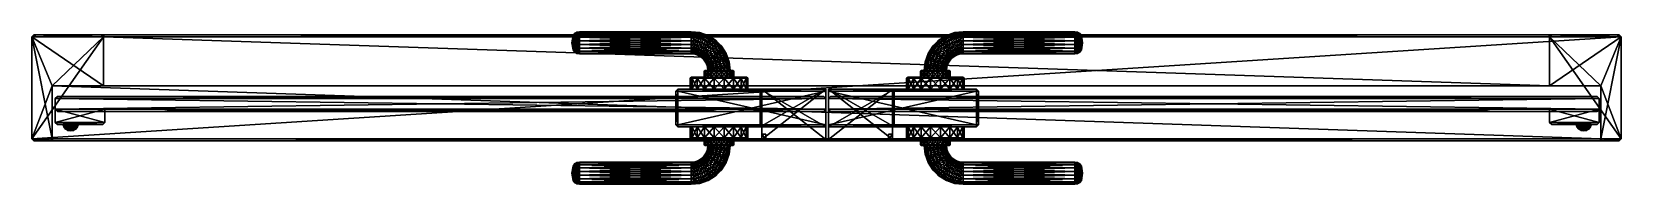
# Model space of a CAD drawing. Extents: x -78 to 78, y -9 to 6.
import ezdxf

# ---------------------------------------------------------------- set-up
doc = ezdxf.new("R2010")
doc.units = 0
for name, color, linetype in [('DOOR', 91, 'CONTINUOUS'), ('DOOR01', 91, 'CONTINUOUS'), ('FR', 81, 'CONTINUOUS')]:
    doc.layers.add(name, color=color, linetype=linetype)

msp = doc.modelspace()

# ---------------------------------------------------------------- meshes
at = {"layer": 'DOOR', "color": 91}
mesh = msp.add_polyface(dxfattribs=at)
corners = [(-70.613708, -2.11169, 227.700012), (-70.613708, -2.111689, 222.731079), (-75.450745, -2.111688, 222.731079), (-70.613708, -3.391901, 222.731079), (-70.613708, -3.391902, 227.700012), (-75.450745, -3.391901, 227.700012), (-70.613724, -2.111591, 0.000013), (-70.613724, -2.111591, 4.968946), (-70.613724, -3.391804, 4.968946), (-70.613724, -3.391803, 0.000013), (-70.813705, -3.591913, 222.931076), (-70.813705, -3.591914, 227.500015), (-75.250748, -3.591913, 222.931076), (-70.813721, -3.591815, 0.200025), (-70.813721, -3.591816, 4.768933), (-75.250763, -3.591814, 0.200025), (-75.250778, -0.861407, 0.200026), (-75.250778, -0.861384, 227.500015), (-0.250743, -0.861396, 227.499985), (-0.250743, -0.861418, 0.200026), (-75.250778, -2.311663, 0.200056), (-0.250743, -2.311674, 0.200056), (-0.250743, -2.311713, 227.499985), (-75.250778, -2.311702, 227.500015), (-75.450775, -1.061419, 0.000013), (-0.050731, -1.06143, 0.000013), (-0.050731, -2.111662, 0.000044), (-75.450775, -2.111651, 0.000044), (-0.050731, -1.061408, 227.699982), (-75.450775, -1.061396, 227.700012), (-75.450775, -2.111689, 227.700012), (-0.050731, -2.111701, 227.699982), (-24.798866, -9.100017, 100.504303), (-24.798866, -9.057597, 100.744675), (-24.916634, -8.397197, 100.504303), (-24.798866, -8.935588, 100.956055), (-24.798866, -8.748637, 101.112946), (-24.798866, -8.519268, 101.196411), (-24.798866, -8.275188, 101.196411), (-24.798866, -8.045818, 101.112946), (-24.798866, -7.858867, 100.956055), (-24.798866, -7.736797, 100.744675), (-24.798866, -7.694438, 100.504303), (-24.798866, -7.736797, 100.263947), (-24.798866, -7.858867, 100.052567), (-24.798866, -8.045817, 99.895676), (-24.798866, -8.275187, 99.812195), (-24.798866, -8.519267, 99.812195), (-24.798866, -8.748637, 99.895676), (-24.798866, -8.935588, 100.052567), (-24.798866, -9.057597, 100.263947), (-24.798864, 5.131305, 100.504303), (-24.916632, 4.428485, 100.504303), (-24.798864, 5.088885, 100.744675), (-24.798864, 4.966876, 100.956055), (-24.798864, 4.779864, 101.112946), (-24.798864, 4.550555, 101.196411), (-24.798864, 4.306476, 101.196411), (-24.798864, 4.077106, 101.112946), (-24.798864, 3.890155, 100.956055), (-24.798864, 3.768085, 100.744675), (-24.798864, 3.725726, 100.504303), (-24.798864, 3.768085, 100.263947), (-24.798864, 3.890155, 100.052567), (-24.798864, 4.077106, 99.895676), (-24.798864, 4.306476, 99.812195)]
mesh.append_faces([[corners[k] for k in face] for face in [(32, 33, 34), (33, 35, 34), (35, 36, 34), (36, 37, 34), (37, 38, 34), (38, 39, 34), (39, 40, 34), (40, 41, 34), (41, 42, 34), (42, 43, 34), (43, 44, 34), (44, 45, 34), (45, 46, 34), (46, 47, 34), (47, 48, 34), (48, 49, 34), (49, 50, 34), (50, 32, 34), (51, 52, 53), (53, 52, 54), (54, 52, 55), (55, 52, 56), (56, 52, 57), (57, 52, 58), (58, 52, 59), (59, 52, 60), (60, 52, 61), (61, 52, 62), (62, 52, 63), (63, 52, 64), (64, 52, 65)]])
mesh.append_faces([[corners[k] for k in face] for face in [(4, 10, 3), (10, 4, 11), (12, 3, 10), (8, 13, 9), (13, 8, 14), (15, 9, 13), (28, 17, 29), (17, 28, 18), (24, 19, 25), (19, 24, 16), (26, 20, 27), (20, 26, 21), (30, 22, 31), (22, 30, 23)]], dxfattribs={"vtx0": -1})
mesh.append_faces([[corners[k] for k in face] for face in [(0, 1, 2), (2, 1, 3), (1, 0, 4), (4, 3, 1), (5, 4, 0), (6, 7, 8), (8, 9, 6), (16, 17, 18), (18, 19, 16), (20, 21, 22), (22, 23, 20), (24, 25, 26), (26, 27, 24), (28, 29, 30), (30, 31, 28)]], dxfattribs={"vtx2": -1})
mesh = msp.add_polyface(dxfattribs=at)
corners = [(-24.6175, -7.505657, 100.17981), (-24.6175, -7.448467, 100.504303), (-24.413734, -7.351238, 100.504303), (-24.617498, 5.320025, 100.828796), (-24.413733, 5.474444, 100.504303), (-24.617498, 5.377276, 100.504303), (-24.617498, 5.155292, 101.114166), (-24.413733, 5.411395, 100.862045), (-24.617498, 4.90285, 101.325958), (-24.413733, 5.229754, 101.176636), (-24.617498, 4.593219, 101.43866), (-24.413733, 4.951495, 101.410141), (-24.617498, 4.263751, 101.43866), (-24.413733, 4.610125, 101.534378), (-24.617498, 3.954119, 101.325958), (-24.413733, 4.246844, 101.534378), (-24.617498, 3.701678, 101.114166), (-24.413733, 3.905535, 101.410141), (-24.617498, 3.536944, 100.828796), (-24.413733, 3.627215, 101.176636), (-24.617498, 3.479754, 100.504303), (-24.413733, 3.445636, 100.862045), (-24.617498, 3.536945, 100.17981), (-24.413733, 3.382525, 100.504303), (-24.617498, 3.701679, 99.894455), (-24.413733, 3.445636, 100.146561), (-24.617498, 3.95412, 99.682648), (-24.413733, 3.627216, 99.83197), (-24.617498, 4.263751, 99.569962), (-24.413733, 3.905536, 99.59848), (-24.617498, 4.593219, 99.569962), (-24.413733, 4.246844, 99.474228), (-24.617498, 4.90285, 99.682648), (-24.413733, 4.610126, 99.474228), (-24.617498, 5.155292, 99.894455), (-24.413733, 4.951495, 99.59848), (-24.617498, 5.320025, 100.17981), (-24.413733, 5.229754, 99.83197), (-24.413733, 5.411395, 100.146561), (-24.798864, 5.088885, 100.744675), (-24.798864, 5.131305, 100.504303), (-24.798864, 4.966876, 100.956055), (-24.798864, 4.779864, 101.112946), (-24.798864, 4.550555, 101.196411), (-24.798864, 4.306476, 101.196411), (-24.798864, 4.077106, 101.112946), (-24.798864, 3.890155, 100.956055), (-24.798864, 3.768085, 100.744675), (-24.798864, 3.725726, 100.504303), (-24.798864, 3.768085, 100.263947), (-24.798864, 3.890155, 100.052567), (-24.798864, 4.077106, 99.895676), (-24.798864, 4.306476, 99.812195), (-24.798864, 4.550555, 99.812195), (-24.798864, 4.779864, 99.895676), (-24.798864, 4.966876, 100.052567), (-24.798864, 5.088885, 100.263947), (-24.916632, 4.428485, 100.504303)]
mesh.append_faces([[corners[k] for k in face] for face in [(52, 57, 53), (53, 57, 54), (54, 57, 55), (55, 57, 56), (56, 57, 40)]])
mesh.append_faces([[corners[k] for k in face] for face in [(3, 4, 5), (6, 7, 3), (8, 9, 6), (10, 11, 8), (12, 13, 10), (14, 15, 12), (16, 17, 14), (18, 19, 16), (20, 21, 18), (22, 23, 20), (24, 25, 22), (26, 27, 24), (28, 29, 26), (30, 31, 28), (32, 33, 30), (34, 35, 32), (36, 37, 34), (5, 38, 36), (39, 5, 40), (5, 39, 3), (41, 3, 39), (3, 41, 6), (42, 6, 41), (6, 42, 8), (43, 8, 42), (8, 43, 10), (44, 10, 43), (10, 44, 12), (45, 12, 44), (12, 45, 14), (46, 14, 45), (14, 46, 16), (47, 16, 46), (16, 47, 18), (48, 18, 47), (18, 48, 20), (49, 20, 48), (20, 49, 22), (50, 22, 49), (22, 50, 24), (51, 24, 50), (24, 51, 26), (52, 26, 51), (26, 52, 28), (53, 28, 52), (28, 53, 30), (54, 30, 53), (30, 54, 32), (55, 32, 54), (32, 55, 34), (56, 34, 55), (34, 56, 36), (40, 36, 56), (36, 40, 5)]], dxfattribs={"vtx0": -1})
mesh.append_faces([[corners[k] for k in face] for face in [(0, 1, 2)]], dxfattribs={"vtx2": -1})
mesh = msp.add_polyface(dxfattribs=at)
corners = [(-24.168402, 3.599932, 101.199539), (-13.243797, 3.887712, 101.440994), (-24.168402, 3.887713, 101.440994), (-24.168402, 3.412127, 100.874237), (-13.243797, 3.599931, 101.199539), (-24.168402, 3.346881, 100.504303), (-13.243797, 3.412126, 100.874237), (-24.168402, 3.412127, 100.134384), (-13.243797, 3.346879, 100.504303), (-24.168402, 3.599933, 99.809067), (-13.243797, 3.412126, 100.134384), (-24.168402, 3.887713, 99.567627), (-13.243797, 3.599931, 99.809067), (-24.413733, 5.474444, 100.504303), (-24.617498, 5.320025, 100.828796), (-24.413733, 5.411395, 100.862045), (-24.617498, 5.155292, 101.114166), (-24.413733, 5.229754, 101.176636), (-24.617498, 4.90285, 101.325958), (-24.413733, 4.951495, 101.410141), (-24.617498, 4.593219, 101.43866), (-24.413733, 4.610125, 101.534378), (-24.617498, 4.263751, 101.43866), (-24.413733, 4.246844, 101.534378), (-24.617498, 3.954119, 101.325958), (-24.413733, 3.905535, 101.410141), (-24.617498, 3.701678, 101.114166), (-24.413733, 3.627215, 101.176636), (-24.617498, 3.536944, 100.828796), (-24.413733, 3.445636, 100.862045), (-24.617498, 3.479754, 100.504303), (-24.413733, 3.382525, 100.504303), (-24.617498, 3.536945, 100.17981), (-24.413733, 3.445636, 100.146561), (-24.617498, 3.701679, 99.894455), (-24.413733, 3.627216, 99.83197), (-24.617498, 3.95412, 99.682648), (-24.413733, 3.905536, 99.59848), (-24.617498, 4.263751, 99.569962), (-24.413733, 4.246844, 99.474228), (-24.617498, 4.593219, 99.569962), (-24.413733, 4.610126, 99.474228), (-24.617498, 4.90285, 99.682648), (-24.413733, 4.951495, 99.59848), (-24.617498, 5.155292, 99.894455), (-24.413733, 5.229754, 99.83197), (-24.617498, 5.320025, 100.17981), (-24.413733, 5.411395, 100.146561), (-24.617498, 5.377276, 100.504303), (-24.168402, 5.444842, 100.874237), (-24.168402, 5.510089, 100.504303), (-24.168402, 5.257037, 101.199539), (-24.168402, 4.969317, 101.440994), (-24.168402, 4.61629, 101.569458), (-24.168402, 4.240679, 101.569458), (-24.168402, 4.24068, 99.439148), (-24.168402, 4.61629, 99.439148), (-24.168402, 4.969317, 99.567627), (-24.168402, 5.257037, 99.809067), (-24.168402, 5.444842, 100.134384)]
mesh.append_faces([[corners[k] for k in face] for face in [(0, 1, 2), (3, 4, 0), (5, 6, 3), (7, 8, 5), (9, 10, 7), (11, 12, 9), (13, 14, 15), (15, 16, 17), (17, 18, 19), (19, 20, 21), (21, 22, 23), (23, 24, 25), (25, 26, 27), (27, 28, 29), (29, 30, 31), (31, 32, 33), (33, 34, 35), (35, 36, 37), (37, 38, 39), (39, 40, 41), (41, 42, 43), (43, 44, 45), (45, 46, 47), (47, 48, 13)]], dxfattribs={"vtx0": -1})
mesh.append_faces([[corners[k] for k in face] for face in [(49, 50, 15), (13, 15, 50), (15, 17, 49), (51, 49, 17), (17, 19, 51), (52, 51, 19), (19, 21, 52), (53, 52, 21), (21, 23, 53), (54, 53, 23), (23, 25, 54), (2, 54, 25), (25, 27, 2), (0, 2, 27), (27, 29, 0), (3, 0, 29), (29, 31, 3), (5, 3, 31), (31, 33, 5), (7, 5, 33), (33, 35, 7), (9, 7, 35), (35, 37, 9), (11, 9, 37), (37, 39, 11), (55, 11, 39), (39, 41, 55), (56, 55, 41), (41, 43, 56), (57, 56, 43), (43, 45, 57), (58, 57, 45), (45, 47, 58), (59, 58, 47), (50, 59, 13), (47, 13, 59)]], dxfattribs={"vtx1": -1})
mesh = msp.add_polyface(dxfattribs=at)
corners = [(-14.547386, -0.126569, 97.294403), (-14.547386, -0.326581, 97.094406), (-14.747383, -0.326581, 97.294403), (-14.747383, -0.326582, 103.665619), (-14.547386, -0.326583, 103.865616), (-14.547386, -0.12657, 103.665619), (-14.547387, -3.642133, 97.094406), (-12.516426, 4.887345, 101.440994), (-13.243796, 4.969316, 101.440994), (-13.243796, 4.616288, 101.569458), (-12.594978, 4.543229, 101.569458), (-13.243796, 4.240678, 101.569458), (-12.678566, 4.177018, 101.569458), (-13.243797, 3.887712, 101.440994), (-12.757103, 3.832841, 101.440994), (-13.243797, 3.599931, 101.199539), (-12.821129, 3.552323, 101.199539), (-13.243797, 3.412126, 100.874237), (-12.862923, 3.369218, 100.874237), (-13.243797, 3.346879, 100.504303), (-12.877449, 3.305619, 100.504303), (-13.243797, 3.412126, 100.134384), (-12.862923, 3.369218, 100.134384), (-13.243797, 3.599931, 99.809067), (-12.821129, 3.552324, 99.809067), (-13.243797, 3.887712, 99.567627), (-12.757103, 3.832841, 99.567627), (-13.243796, 4.240678, 99.439148), (-12.678566, 4.177019, 99.439148), (-13.243796, 4.616289, 99.439148), (-12.594978, 4.543229, 99.439148), (-13.243796, 4.969316, 99.567627), (-12.516426, 4.887345, 99.567627), (-13.243796, 5.257035, 99.809067), (-13.156441, 0.94301, 101.465408), (-13.192101, 1.029985, 100.504303), (-13.325905, 0.94301, 100.504303), (-13.030693, 1.029985, 101.419647), (-13.030693, 1.029985, 99.588974), (-13.156441, 0.94301, 99.543198), (-12.66848, -0.12657, 102.310593), (-13.156441, -0.12657, 101.465408), (-13.325905, -0.12657, 100.504303), (-13.156441, -0.12657, 99.543198), (-12.66848, 0.94301, 98.698029), (-24.168402, 5.444842, 100.874237), (-13.243796, 5.510087, 100.504303), (-24.168402, 5.510089, 100.504303), (-13.243796, 5.44484, 100.874237), (-24.168402, 5.257037, 101.199539), (-13.243796, 5.257035, 101.199539), (-24.168402, 4.969317, 101.440994), (-24.168402, 4.61629, 101.569458), (-24.168402, 4.240679, 101.569458), (-24.168402, 3.887713, 101.440994), (-24.168402, 3.599932, 101.199539), (-24.168402, 3.412127, 100.874237), (-24.168402, 3.346881, 100.504303), (-24.168402, 3.412127, 100.134384), (-24.168402, 3.599933, 99.809067), (-24.168402, 3.887713, 99.567627), (-24.168402, 4.24068, 99.439148), (-24.168402, 4.61629, 99.439148), (-24.168402, 4.969317, 99.567627), (-24.168402, 5.257037, 99.809067), (-24.168402, 5.444842, 100.134384), (-13.243796, 5.44484, 100.134384)]
mesh.append_faces([[corners[k] for k in face] for face in [(0, 1, 2), (3, 4, 5)]])
mesh.append_faces([[corners[k] for k in face] for face in [(18, 19, 20), (20, 21, 22), (34, 35, 36), (35, 34, 37), (36, 38, 39), (38, 36, 35), (40, 34, 41), (41, 36, 42), (36, 41, 34), (42, 39, 43), (39, 42, 36), (44, 43, 39), (45, 46, 47), (46, 45, 48), (49, 48, 45), (48, 49, 50), (51, 50, 49), (50, 51, 8), (52, 8, 51), (8, 52, 9), (53, 9, 52), (9, 53, 11), (54, 11, 53), (11, 54, 13), (13, 55, 15), (15, 56, 17), (17, 57, 19), (19, 58, 21), (21, 59, 23), (23, 60, 25), (61, 25, 60), (25, 61, 27), (62, 27, 61), (27, 62, 29), (63, 29, 62), (29, 63, 31), (64, 31, 63), (31, 64, 33), (65, 33, 64), (33, 65, 66), (47, 66, 65), (66, 47, 46)]], dxfattribs={"vtx0": -1})
mesh.append_faces([[corners[k] for k in face] for face in [(1, 6, 2), (2, 3, 0), (5, 0, 3)]], dxfattribs={"vtx1": -1})
mesh.append_faces([[corners[k] for k in face] for face in [(7, 8, 9), (10, 9, 11), (12, 11, 13), (14, 13, 15), (16, 15, 17), (18, 17, 19), (20, 19, 21), (22, 21, 23), (24, 23, 25), (26, 25, 27), (28, 27, 29), (30, 29, 31), (32, 31, 33)]], dxfattribs={"vtx2": -1})
mesh = msp.add_polyface(dxfattribs=at)
corners = [(-10.688179, 3.738602, 101.440994), (-11.205757, 4.25618, 101.440994), (-11.425835, 3.98018, 101.569458), (-10.964149, 3.51851, 99.439148), (-11.425835, 3.98018, 99.439148), (-11.205757, 4.256181, 99.567627), (-10.868584, 4.678971, 100.504303), (-11.590889, 5.132829, 100.504303), (-11.619194, 5.074052, 100.874237), (-10.909248, 4.627945, 100.874237), (-11.700691, 4.904862, 101.199539), (-11.026344, 4.481156, 101.199539), (-11.825539, 4.645585, 101.440994), (-11.978691, 4.327531, 101.569458), (-12.14167, 3.989152, 101.569458), (-11.660042, 3.686479, 99.439148), (-12.14167, 3.989152, 99.439148), (-11.978691, 4.327531, 99.439148), (-11.825539, 4.645585, 99.567627), (-11.700691, 4.904862, 99.809067), (-11.026344, 4.481156, 99.809067), (-11.619194, 5.074052, 100.134384), (-10.909248, 4.627946, 100.134384), (-12.396094, 5.414567, 100.504303), (-12.410605, 5.350968, 100.874237), (-12.452399, 5.167863, 101.199539), (-12.516426, 4.887345, 101.440994), (-12.594978, 4.543229, 101.569458), (-12.678566, 4.177018, 101.569458), (-12.757103, 3.832841, 101.440994), (-12.294823, 3.671098, 99.567627), (-12.678566, 4.177019, 99.439148), (-12.594978, 4.543229, 99.439148), (-12.516426, 4.887345, 99.567627), (-12.452399, 5.167863, 99.809067), (-12.410605, 5.350968, 100.134384), (-13.243796, 5.510087, 100.504303), (-13.243796, 5.44484, 100.874237), (-13.243796, 5.257035, 101.199539), (-13.243796, 4.969316, 101.440994), (-13.243796, 4.616288, 101.569458), (-13.243796, 4.240678, 101.569458), (-13.243797, 3.887712, 101.440994), (-12.757103, 3.832841, 99.567627), (-13.243796, 4.240678, 99.439148), (-13.243796, 4.616289, 99.439148), (-13.243796, 4.969316, 99.567627), (-13.243796, 5.257035, 99.809067), (-13.243796, 5.44484, 100.134384)]
mesh.append_faces([[corners[k] for k in face] for face in [(6, 8, 9), (9, 10, 11), (11, 12, 1), (1, 13, 2), (15, 17, 4), (4, 18, 5), (5, 19, 20), (20, 21, 22), (22, 7, 6), (7, 24, 8), (8, 25, 10), (10, 26, 12), (12, 27, 13), (13, 28, 14), (30, 31, 16), (16, 32, 17), (17, 33, 18), (18, 34, 19), (19, 35, 21), (21, 23, 7), (23, 37, 24), (24, 38, 25), (25, 39, 26), (26, 40, 27), (27, 41, 28), (28, 42, 29), (43, 44, 31), (31, 45, 32), (32, 46, 33), (33, 47, 34), (34, 48, 35), (35, 36, 23)]], dxfattribs={"vtx0": -1})
mesh.append_faces([[corners[k] for k in face] for face in [(0, 1, 2), (3, 4, 5), (6, 7, 8), (9, 8, 10), (11, 10, 12), (1, 12, 13), (2, 13, 14), (15, 16, 17), (4, 17, 18), (5, 18, 19), (20, 19, 21), (22, 21, 7), (7, 23, 24), (8, 24, 25), (10, 25, 26), (12, 26, 27), (13, 27, 28), (14, 28, 29), (16, 31, 32), (17, 32, 33), (18, 33, 34), (19, 34, 35), (21, 35, 23), (23, 36, 37), (24, 37, 38), (25, 38, 39), (34, 47, 48), (35, 48, 36)]], dxfattribs={"vtx2": -1})
mesh = msp.add_polyface(dxfattribs=at)
corners = [(-9.687295, 1.700516, 101.199539), (-9.776466, 2.491959, 101.199539), (-10.056999, 2.427933, 101.440994), (-9.975045, 1.700517, 101.440994), (-10.401131, 2.349381, 101.569458), (-10.328026, 1.700517, 101.569458), (-10.767342, 2.265763, 101.569458), (-10.703651, 1.700517, 101.569458), (-11.111473, 2.187211, 101.440994), (-11.056633, 1.700517, 99.567627), (-11.111473, 2.187211, 99.567627), (-10.767342, 2.265764, 99.439148), (-10.703651, 1.700517, 99.439148), (-10.401131, 2.349382, 99.439148), (-10.328026, 1.700517, 99.439148), (-10.056999, 2.427934, 99.567627), (-9.975045, 1.700517, 99.567627), (-9.776466, 2.49196, 99.809067), (-9.687295, 1.700517, 99.809067), (-9.529762, 2.548234, 100.504303), (-9.811516, 3.353471, 100.504303), (-9.870277, 3.32515, 100.874237), (-9.593346, 2.533707, 100.874237), (-10.039497, 3.243668, 101.199539), (-10.298744, 3.11879, 101.440994), (-10.616768, 2.965653, 101.569458), (-10.955208, 2.802689, 101.569458), (-10.955208, 2.80269, 99.439148), (-10.616768, 2.965653, 99.439148), (-10.298744, 3.118791, 99.567627), (-10.039497, 3.243669, 99.809067), (-9.870277, 3.32515, 100.134384), (-9.593346, 2.533708, 100.134384), (-10.265373, 4.07576, 100.504303), (-10.316368, 4.035111, 100.874237), (-10.463203, 3.917985, 101.199539), (-10.688179, 3.738602, 101.440994), (-10.964149, 3.51851, 101.569458), (-11.257835, 3.284318, 101.569458), (-10.964149, 3.51851, 99.439148), (-10.688179, 3.738603, 99.567627), (-10.463203, 3.917985, 99.809067), (-10.316368, 4.035111, 100.134384), (-10.868584, 4.678971, 100.504303), (-10.909248, 4.627945, 100.874237), (-11.026344, 4.481156, 101.199539), (-11.205757, 4.25618, 101.440994), (-11.205757, 4.256181, 99.567627), (-11.026344, 4.481156, 99.809067), (-10.909248, 4.627946, 100.134384)]
mesh.append_faces([[corners[k] for k in face] for face in [(16, 17, 18), (22, 23, 1), (1, 24, 2), (2, 25, 4), (4, 26, 6), (10, 27, 11), (11, 28, 13), (13, 29, 15), (15, 30, 17), (17, 31, 32), (20, 34, 21), (21, 35, 23), (23, 36, 24), (24, 37, 25), (25, 38, 26), (27, 39, 28), (28, 40, 29), (29, 41, 30), (30, 42, 31), (31, 33, 20), (33, 44, 34), (34, 45, 35), (35, 46, 36), (39, 47, 40), (40, 48, 41), (41, 49, 42), (42, 43, 33)]], dxfattribs={"vtx0": -1})
mesh.append_faces([[corners[k] for k in face] for face in [(0, 1, 2), (3, 2, 4), (5, 4, 6), (7, 6, 8), (9, 10, 11), (12, 11, 13), (14, 13, 15), (16, 15, 17), (19, 20, 21), (22, 21, 23), (1, 23, 24), (2, 24, 25), (4, 25, 26), (11, 27, 28), (13, 28, 29), (15, 29, 30), (17, 30, 31), (32, 31, 20), (20, 33, 34), (21, 34, 35), (23, 35, 36), (24, 36, 37), (25, 37, 38), (28, 39, 40), (29, 40, 41), (30, 41, 42), (31, 42, 33), (33, 43, 44), (34, 44, 45), (35, 45, 46), (40, 47, 48), (41, 48, 49), (42, 49, 43)]], dxfattribs={"vtx2": -1})
mesh = msp.add_polyface(dxfattribs=at)
corners = [(-0.050731, -3.642135, 97.094406), (-14.547387, -3.642133, 97.094406), (-14.547386, -0.326581, 97.094406), (-0.05073, -0.326585, 103.865616), (-14.547386, -0.326583, 103.865616), (-14.547387, -3.642134, 103.865616), (-6.484415, -0.126571, 97.707138), (-14.547386, -0.12657, 103.665619), (-6.484415, -0.126571, 103.252884), (-14.547386, -0.126569, 97.294403), (-0.05073, -0.126571, 97.294403), (-9.434243, 1.700517, 100.504303), (-9.529762, 2.548234, 100.504303), (-9.593346, 2.533707, 100.874237), (-9.499475, 1.700517, 100.874237), (-9.776466, 2.491959, 101.199539), (-9.687295, 1.700516, 101.199539), (-9.687295, 1.700517, 99.809067), (-9.776466, 2.49196, 99.809067), (-9.593346, 2.533708, 100.134384), (-9.499475, 1.700517, 100.134384), (-9.870277, 3.32515, 100.874237), (-9.811516, 3.353471, 100.504303), (-9.163857, 1.700517, 100.504303), (-9.245385, 1.700516, 100.966721), (-9.480157, 1.700516, 101.373352), (-9.975045, 1.700517, 101.440994), (-9.839837, 1.700517, 99.33345), (-9.480157, 1.700517, 99.635269), (-9.245385, 1.700517, 100.041901), (-9.069207, 1.634293, 100.504303), (-9.156457, 1.634293, 100.999084), (-9.407662, 1.634293, 101.434174), (-9.839837, 1.700516, 101.675156), (-9.79252, 1.634293, 101.757126), (-9.79252, 1.634294, 99.251495), (-9.407662, 1.634294, 99.574432), (-9.156457, 1.634294, 100.009537), (-9.069207, 1.029984, 100.504303), (-9.156457, 1.029984, 100.999084), (-9.407662, 1.029984, 101.434174), (-9.79252, 1.029984, 101.757126), (-9.79252, 1.029985, 99.251495), (-9.407662, 1.029985, 99.574432), (-9.156457, 1.029984, 100.009537), (-8.465707, 1.029984, 102.224579), (-9.177712, 1.029984, 102.822021), (-10.05111, 1.029985, 97.868698), (-9.177712, 1.029985, 98.1866), (-8.465707, 1.029985, 98.784042), (-10.05111, 1.029984, 103.139908), (-9.110803, 0.943009, 102.937897), (-10.027871, 0.94301, 97.736923), (-9.110803, 0.94301, 98.070709), (-10.027871, 0.943009, 103.271683), (-9.110803, -0.126571, 102.937897), (-10.027871, -0.12657, 97.736923), (-9.110803, -0.12657, 98.070709)]
mesh.append_faces([[corners[k] for k in face] for face in [(11, 13, 14), (14, 15, 16), (17, 19, 20), (20, 12, 11), (12, 21, 13), (19, 22, 12), (23, 14, 24), (14, 23, 11), (24, 16, 25), (16, 24, 14), (26, 25, 16), (27, 17, 28), (28, 20, 29), (20, 28, 17), (29, 11, 23), (11, 29, 20), (30, 24, 31), (24, 30, 23), (31, 25, 32), (25, 31, 24), (32, 33, 34), (33, 32, 25), (35, 28, 36), (28, 35, 27), (36, 29, 37), (29, 36, 28), (37, 23, 30), (23, 37, 29), (38, 31, 39), (31, 38, 30), (39, 32, 40), (32, 39, 31), (40, 34, 41), (34, 40, 32), (42, 36, 43), (36, 42, 35), (43, 37, 44), (37, 43, 36), (44, 30, 38), (30, 44, 37), (45, 41, 46), (41, 45, 40), (47, 42, 48), (48, 43, 49), (43, 48, 42), (44, 49, 43), (50, 51, 46), (52, 48, 53), (54, 55, 51), (56, 53, 57), (53, 56, 52)]], dxfattribs={"vtx0": -1})
mesh.append_faces([[corners[k] for k in face] for face in [(6, 7, 8)]], dxfattribs={"vtx0": -1, "vtx1": -1})
mesh.append_faces([[corners[k] for k in face] for face in [(9, 10, 2), (4, 3, 7)]], dxfattribs={"vtx1": -1})
mesh.append_faces([[corners[k] for k in face] for face in [(0, 1, 2), (3, 4, 5), (11, 12, 13), (14, 13, 15), (17, 18, 19), (20, 19, 12)]], dxfattribs={"vtx2": -1})
mesh = msp.add_polyface(dxfattribs=at)
corners = [(-10.955208, 2.802689, 101.569458), (-11.257835, 3.284318, 101.569458), (-11.533806, 3.064225, 101.440994), (-11.273232, 2.649491, 101.440994), (-11.758781, 2.884782, 101.199539), (-11.273232, 2.649492, 99.567627), (-11.533806, 3.064225, 99.567627), (-11.257835, 3.284318, 99.439148), (-10.955208, 2.80269, 99.439148), (-10.964149, 3.51851, 99.439148), (-10.688179, 3.738602, 101.440994), (-11.425835, 3.98018, 101.569458), (-10.964149, 3.51851, 101.569458), (-11.660042, 3.686478, 101.569458), (-11.880119, 3.410539, 101.440994), (-12.059532, 3.185563, 101.199539), (-12.176628, 3.038713, 100.874237), (-11.905617, 2.767716, 100.874237), (-12.217308, 2.987748, 100.504303), (-11.956612, 2.727006, 100.504303), (-12.176628, 3.038713, 100.134384), (-11.905617, 2.767717, 100.134384), (-12.059532, 3.185563, 99.809067), (-11.758781, 2.884782, 99.809067), (-11.880119, 3.410539, 99.567627), (-11.660042, 3.686479, 99.439148), (-11.425835, 3.98018, 99.439148), (-12.14167, 3.989152, 101.569458), (-12.294823, 3.671098, 101.440994), (-12.41967, 3.41182, 101.199539), (-12.501167, 3.242631, 100.874237), (-12.529457, 3.183854, 100.504303), (-12.501167, 3.242631, 100.134384), (-12.41967, 3.411821, 99.809067), (-12.294823, 3.671098, 99.567627), (-12.14167, 3.989152, 99.439148), (-12.757103, 3.832841, 101.440994), (-12.821129, 3.552323, 101.199539), (-12.862923, 3.369218, 100.874237), (-12.877449, 3.305619, 100.504303), (-12.862923, 3.369218, 100.134384), (-12.821129, 3.552324, 99.809067), (-12.757103, 3.832841, 99.567627), (-12.678566, 4.177019, 99.439148), (-13.243797, 3.599931, 101.199539), (-13.243797, 3.412126, 100.874237), (-13.243797, 3.599931, 99.809067), (-13.243797, 3.887712, 99.567627)]
mesh.append_faces([[corners[k] for k in face] for face in [(5, 7, 8), (10, 11, 12), (12, 13, 1), (1, 14, 2), (2, 15, 4), (4, 16, 17), (19, 20, 21), (21, 22, 23), (23, 24, 6), (6, 25, 7), (7, 26, 9), (11, 27, 13), (13, 28, 14), (14, 29, 15), (15, 30, 16), (16, 31, 18), (18, 32, 20), (20, 33, 22), (22, 34, 24), (24, 35, 25), (27, 36, 28), (28, 37, 29), (29, 38, 30), (30, 39, 31), (31, 40, 32), (32, 41, 33), (33, 42, 34), (36, 44, 37), (37, 45, 38), (40, 46, 41), (41, 47, 42)]], dxfattribs={"vtx0": -1})
mesh.append_faces([[corners[k] for k in face] for face in [(0, 1, 2), (3, 2, 4), (5, 6, 7), (8, 7, 9), (12, 11, 13), (1, 13, 14), (2, 14, 15), (4, 15, 16), (17, 16, 18), (19, 18, 20), (21, 20, 22), (23, 22, 24), (6, 24, 25), (7, 25, 26), (13, 27, 28), (14, 28, 29), (15, 29, 30), (16, 30, 31), (18, 31, 32), (20, 32, 33), (22, 33, 34), (24, 34, 35), (28, 36, 37), (29, 37, 38), (30, 38, 39), (31, 39, 40), (32, 40, 41), (33, 41, 42), (34, 42, 43)]], dxfattribs={"vtx2": -1})
mesh = msp.add_polyface(dxfattribs=at)
corners = [(-14.547386, -0.126569, 97.294403), (-14.547386, -0.12657, 103.665619), (-6.484415, -0.126571, 97.707138), (-10.767036, 1.634293, 101.928955), (-11.191826, 1.700517, 101.675156), (-11.239159, 1.634294, 101.757126), (-11.551521, 1.700517, 101.373352), (-11.624016, 1.634294, 101.434174), (-11.786293, 1.700517, 100.966721), (-11.875221, 1.634294, 100.999084), (-11.867821, 1.700517, 100.504303), (-11.962471, 1.634294, 100.504303), (-11.786293, 1.700517, 100.041901), (-11.875221, 1.634294, 100.009537), (-11.551521, 1.700517, 99.635269), (-11.624016, 1.634294, 99.574432), (-11.191826, 1.700517, 99.33345), (-11.239159, 1.634294, 99.251495), (-10.767036, 1.029984, 101.928955), (-11.239159, 1.029984, 101.757126), (-11.624016, 1.029985, 101.434174), (-11.875221, 1.029985, 100.999084), (-11.962471, 1.029985, 100.504303), (-11.875221, 1.029985, 100.009537), (-11.624016, 1.029985, 99.574432), (-11.239143, 1.029985, 99.251495), (-10.767036, 1.634294, 99.079651), (-10.980568, 1.029984, 103.139908), (-11.853966, 1.029984, 102.822021), (-12.565971, 1.029985, 102.224579), (-13.030693, 1.029985, 101.419647), (-13.192101, 1.029985, 100.504303), (-13.030693, 1.029985, 99.588974), (-12.565971, 1.029985, 98.784042), (-11.853966, 1.029985, 98.1866), (-10.767036, 1.029985, 99.079651), (-10.980568, 1.029985, 97.868698), (-11.003807, 0.943009, 103.271683), (-11.920876, 0.943009, 102.937897), (-12.66848, 0.94301, 102.310593), (-13.156441, 0.94301, 101.465408), (-13.156441, 0.94301, 99.543198), (-12.66848, 0.94301, 98.698029), (-11.920876, 0.94301, 98.070709), (-11.003807, 0.94301, 97.736923), (-11.003808, -0.126571, 103.271683), (-11.920876, -0.126571, 102.937897), (-12.66848, -0.12657, 102.310593), (-13.156441, -0.12657, 99.543198), (-12.66848, -0.12657, 98.698029), (-11.920876, -0.12657, 98.070709), (-11.003808, -0.12657, 97.736923)]
mesh.append_faces([[corners[k] for k in face] for face in [(3, 4, 5), (5, 6, 7), (7, 8, 9), (9, 10, 11), (11, 12, 13), (13, 14, 15), (15, 16, 17), (18, 5, 19), (19, 7, 20), (7, 19, 5), (20, 9, 21), (9, 20, 7), (21, 11, 22), (11, 21, 9), (22, 13, 23), (13, 22, 11), (23, 15, 24), (15, 23, 13), (24, 17, 25), (17, 24, 15), (26, 25, 17), (27, 19, 28), (28, 20, 29), (20, 28, 19), (29, 21, 30), (21, 29, 20), (30, 22, 31), (22, 30, 21), (31, 23, 32), (23, 31, 22), (32, 24, 33), (24, 32, 23), (33, 25, 34), (25, 33, 24), (34, 35, 36), (35, 34, 25), (37, 28, 38), (28, 37, 27), (38, 29, 39), (29, 38, 28), (39, 30, 40), (30, 39, 29), (41, 33, 42), (33, 41, 32), (42, 34, 43), (34, 42, 33), (43, 36, 44), (36, 43, 34), (45, 38, 46), (38, 45, 37), (46, 39, 47), (39, 46, 38), (40, 47, 39), (48, 42, 49), (49, 43, 50), (43, 49, 42), (50, 44, 51), (44, 50, 43)]], dxfattribs={"vtx0": -1})
mesh.append_faces([[corners[k] for k in face] for face in [(0, 1, 2)]], dxfattribs={"vtx1": -1, "vtx2": -1})
mesh = msp.add_polyface(dxfattribs=at)
corners = [(-11.056633, 1.700517, 101.440994), (-11.111473, 2.187211, 101.440994), (-11.392006, 2.123185, 101.199539), (-11.344383, 1.700517, 101.199539), (-11.575111, 2.081376, 100.874237), (-11.532204, 1.700517, 100.874237), (-11.63871, 2.066911, 100.504303), (-11.597435, 1.700517, 100.504303), (-11.575111, 2.081376, 100.134384), (-11.532204, 1.700517, 100.134384), (-11.392006, 2.123185, 99.809067), (-11.344383, 1.700517, 99.809067), (-11.111473, 2.187211, 99.567627), (-11.056633, 1.700517, 99.567627), (-10.767342, 2.265763, 101.569458), (-10.955208, 2.802689, 101.569458), (-11.273232, 2.649491, 101.440994), (-11.532478, 2.524674, 101.199539), (-11.701698, 2.443192, 100.874237), (-11.760475, 2.414872, 100.504303), (-11.701698, 2.443193, 100.134384), (-11.532478, 2.524675, 99.809067), (-11.273232, 2.649492, 99.567627), (-10.955208, 2.80269, 99.439148), (-11.533806, 3.064225, 101.440994), (-11.758781, 2.884782, 101.199539), (-11.905617, 2.767716, 100.874237), (-11.956612, 2.727006, 100.504303), (-11.905617, 2.767717, 100.134384), (-11.758781, 2.884782, 99.809067), (-11.533806, 3.064225, 99.567627), (-12.217308, 2.987748, 100.504303), (-10.750603, 1.700517, 101.835754), (-11.191826, 1.700517, 101.675156), (-11.551521, 1.700517, 101.373352), (-11.786293, 1.700517, 100.966721), (-11.867821, 1.700517, 100.504303), (-11.786293, 1.700517, 100.041901), (-11.551521, 1.700517, 99.635269), (-11.191826, 1.700517, 99.33345), (-11.239159, 1.634294, 101.757126), (-11.624016, 1.634294, 101.434174), (-11.875221, 1.634294, 100.999084), (-11.962471, 1.634294, 100.504303), (-11.875221, 1.634294, 100.009537), (-11.624016, 1.634294, 99.574432), (-10.750603, 1.700517, 99.172852), (-11.239159, 1.634294, 99.251495)]
mesh.append_faces([[corners[k] for k in face] for face in [(0, 2, 3), (3, 4, 5), (5, 6, 7), (7, 8, 9), (9, 10, 11), (11, 12, 13), (14, 16, 1), (1, 17, 2), (2, 18, 4), (4, 19, 6), (6, 20, 8), (8, 21, 10), (10, 22, 12), (15, 24, 16), (16, 25, 17), (17, 26, 18), (18, 27, 19), (19, 28, 20), (20, 29, 21), (21, 30, 22), (26, 31, 27), (32, 0, 33), (33, 3, 34), (3, 33, 0), (34, 5, 35), (5, 34, 3), (35, 7, 36), (7, 35, 5), (36, 9, 37), (9, 36, 7), (37, 11, 38), (11, 37, 9), (38, 13, 39), (13, 38, 11), (34, 40, 33), (35, 41, 34), (36, 42, 35), (37, 43, 36), (38, 44, 37), (39, 45, 38), (46, 47, 39)]], dxfattribs={"vtx0": -1})
mesh.append_faces([[corners[k] for k in face] for face in [(0, 1, 2), (3, 2, 4), (5, 4, 6), (7, 6, 8), (9, 8, 10), (11, 10, 12), (14, 15, 16), (1, 16, 17), (2, 17, 18), (4, 18, 19), (6, 19, 20), (8, 20, 21), (10, 21, 22), (12, 22, 23), (17, 25, 26), (18, 26, 27), (19, 27, 28), (20, 28, 29), (21, 29, 30)]], dxfattribs={"vtx2": -1})
mesh = msp.add_polyface(dxfattribs=at)
corners = [(-9.687295, 1.700516, 101.199539), (-10.056999, 2.427933, 101.440994), (-9.975045, 1.700517, 101.440994), (-10.401131, 2.349381, 101.569458), (-10.328026, 1.700517, 101.569458), (-10.767342, 2.265763, 101.569458), (-10.703651, 1.700517, 101.569458), (-11.111473, 2.187211, 101.440994), (-11.056633, 1.700517, 101.440994), (-11.056633, 1.700517, 99.567627), (-10.767342, 2.265764, 99.439148), (-10.703651, 1.700517, 99.439148), (-10.401131, 2.349382, 99.439148), (-10.328026, 1.700517, 99.439148), (-10.056999, 2.427934, 99.567627), (-9.975045, 1.700517, 99.567627), (-9.480157, 1.700516, 101.373352), (-9.839837, 1.700516, 101.675156), (-10.281075, 1.700516, 101.835754), (-10.750603, 1.700517, 101.835754), (-11.191826, 1.700517, 99.33345), (-10.750603, 1.700517, 99.172852), (-10.281059, 1.700517, 99.172852), (-9.839837, 1.700517, 99.33345), (-9.687295, 1.700517, 99.809067), (-9.79252, 1.634293, 101.757126), (-10.264626, 1.634293, 101.928955), (-10.767036, 1.634293, 101.928955), (-11.191826, 1.700517, 101.675156), (-11.239159, 1.634294, 99.251495), (-10.767036, 1.634294, 99.079651), (-10.264626, 1.634294, 99.079651), (-9.79252, 1.634294, 99.251495), (-9.79252, 1.029984, 101.757126), (-10.264627, 1.029984, 101.928955), (-10.767036, 1.029984, 101.928955), (-11.239159, 1.634294, 101.757126), (-11.239143, 1.029985, 99.251495), (-10.767036, 1.029985, 99.079651), (-10.264627, 1.029985, 99.079651), (-9.79252, 1.029985, 99.251495), (-9.177712, 1.029984, 102.822021), (-10.05111, 1.029984, 103.139908), (-10.980568, 1.029984, 103.139908), (-11.239159, 1.029984, 101.757126), (-10.980568, 1.029985, 97.868698), (-10.05111, 1.029985, 97.868698), (-9.110803, 0.943009, 102.937897), (-10.027871, 0.943009, 103.271683), (-11.003807, 0.943009, 103.271683), (-11.003807, 0.94301, 97.736923), (-10.027871, 0.94301, 97.736923), (-9.177712, 1.029985, 98.1866), (-9.110803, -0.126571, 102.937897), (-10.027871, -0.126571, 103.271683), (-11.003808, -0.126571, 103.271683), (-11.003808, -0.12657, 97.736923), (-10.027871, -0.12657, 97.736923)]
mesh.append_faces([[corners[k] for k in face] for face in [(0, 1, 2), (2, 3, 4), (4, 5, 6), (6, 7, 8), (9, 10, 11), (11, 12, 13), (13, 14, 15), (16, 2, 17), (17, 4, 18), (4, 17, 2), (18, 6, 19), (6, 18, 4), (8, 19, 6), (20, 11, 21), (11, 20, 9), (21, 13, 22), (13, 21, 11), (22, 15, 23), (15, 22, 13), (24, 23, 15), (25, 18, 26), (18, 25, 17), (26, 19, 27), (19, 26, 18), (28, 27, 19), (29, 21, 30), (30, 22, 31), (22, 30, 21), (31, 23, 32), (23, 31, 22), (33, 26, 34), (26, 33, 25), (34, 27, 35), (27, 34, 26), (36, 35, 27), (37, 30, 38), (38, 31, 39), (31, 38, 30), (39, 32, 40), (32, 39, 31), (41, 34, 42), (34, 41, 33), (42, 35, 43), (35, 42, 34), (44, 43, 35), (45, 39, 46), (39, 45, 38), (40, 46, 39), (47, 42, 48), (48, 43, 49), (43, 48, 42), (50, 46, 51), (46, 50, 45), (52, 51, 46), (53, 48, 54), (54, 49, 55), (49, 54, 48), (56, 51, 57), (51, 56, 50)]], dxfattribs={"vtx0": -1})
mesh = msp.add_polyface(dxfattribs=at)
corners = [(-6.32287, -0.126571, 97.837326), (-6.32287, -0.126571, 103.122711), (-0.0507, -0.126572, 103.122711), (-0.0507, -0.126572, 97.837326), (-0.050701, -5.068283, 97.837326), (-0.050701, -5.068283, 103.122711), (-6.322871, -5.068282, 103.122711), (-6.32287, -4.568282, 98.747711), (-0.050731, -1.06143, 0.000013), (-0.050731, -1.061408, 227.699982), (-0.050731, -2.111701, 227.699982), (-0.050731, -2.111662, 0.000044), (-0.250743, -0.861396, 227.499985), (-0.250743, -0.861418, 0.200026), (-0.250743, -2.311674, 0.200056), (-0.250743, -2.311713, 227.499985), (-14.547386, -0.126569, 97.294403), (-6.484415, -0.126571, 97.707138), (-0.05073, -0.126571, 97.294403), (-0.05073, -0.126572, 97.707138), (-14.547386, -0.326581, 97.094406), (-0.05073, -0.326584, 97.094406), (-0.050731, -3.642135, 97.094406), (-14.547387, -3.642134, 103.865616), (-0.050731, -3.642136, 103.865616), (-0.05073, -0.326585, 103.865616), (-0.05073, -0.126572, 103.252884), (-0.05073, -0.126573, 103.665619), (-0.050731, -3.842148, 103.252884), (-14.547386, -0.12657, 103.665619), (-6.484415, -0.126571, 103.252884), (-6.484415, -3.842146, 97.707138), (-6.484415, -3.842147, 103.252884), (-0.050731, -3.842147, 97.707138), (-0.050731, -3.842147, 97.294403), (-7.839578, 1.029984, 100.504303), (-9.156457, 1.029984, 100.999084), (-8.00097, 1.029984, 101.419647), (-9.069207, 1.029984, 100.504303), (-9.407662, 1.029984, 101.434174), (-8.465707, 1.029984, 102.224579), (-8.465707, 1.029985, 98.784042), (-9.156457, 1.029984, 100.009537), (-8.00097, 1.029984, 99.588974), (-7.705758, 0.943009, 100.504303), (-7.875237, 0.943009, 101.465408), (-8.363198, 0.943009, 102.310593), (-9.177712, 1.029984, 102.822021), (-9.110803, 0.943009, 102.937897), (-9.110803, 0.94301, 98.070709), (-8.363198, 0.943009, 98.698029), (-9.177712, 1.029985, 98.1866), (-7.875237, 0.943009, 99.543213), (-7.705758, -0.126571, 100.504303), (-7.875237, -0.126571, 101.465408), (-8.363198, -0.126571, 102.310593), (-9.110803, -0.126571, 102.937897), (-9.110803, -0.12657, 98.070709), (-8.363198, -0.12657, 98.698029), (-7.875237, -0.126571, 99.543213)]
mesh.append_faces([[corners[k] for k in face] for face in [(8, 12, 9), (12, 8, 13), (10, 14, 11), (14, 10, 15), (35, 36, 37), (36, 35, 38), (37, 39, 40), (39, 37, 36), (41, 42, 43), (43, 38, 35), (38, 43, 42), (44, 37, 45), (37, 44, 35), (45, 40, 46), (40, 45, 37), (46, 47, 48), (47, 46, 40), (49, 41, 50), (41, 49, 51), (50, 43, 52), (43, 50, 41), (52, 35, 44), (35, 52, 43), (53, 45, 54), (45, 53, 44), (54, 46, 55), (46, 54, 45), (55, 48, 56), (48, 55, 46), (57, 50, 58), (50, 57, 49), (58, 52, 59), (52, 58, 50), (59, 44, 53), (44, 59, 52)]], dxfattribs={"vtx0": -1})
mesh.append_faces([[corners[k] for k in face] for face in [(0, 7, 1), (16, 17, 18), (21, 19, 22)]], dxfattribs={"vtx0": -1, "vtx1": -1})
mesh.append_faces([[corners[k] for k in face] for face in [(19, 34, 22), (28, 27, 25)]], dxfattribs={"vtx0": -1, "vtx2": -1})
mesh.append_faces([[corners[k] for k in face] for face in [(19, 18, 17), (26, 27, 28), (17, 30, 31), (30, 26, 32), (31, 33, 17), (19, 17, 33), (18, 19, 21), (21, 20, 18), (27, 29, 25)]], dxfattribs={"vtx1": -1})
mesh.append_faces([[corners[k] for k in face] for face in [(26, 30, 29)]], dxfattribs={"vtx1": -1, "vtx2": -1})
mesh.append_faces([[corners[k] for k in face] for face in [(0, 1, 2), (2, 3, 0), (0, 3, 4), (3, 2, 5), (2, 1, 6), (8, 9, 10), (10, 11, 8), (20, 21, 22), (23, 24, 25), (29, 27, 26)]], dxfattribs={"vtx2": -1})
mesh = msp.add_polyface(dxfattribs=at)
corners = [(-75.450745, -2.111688, 222.731079), (-75.450745, -2.111689, 227.700012), (-70.613708, -2.11169, 227.700012), (-70.813705, -3.591914, 227.500015), (-75.250748, -3.591914, 227.500015), (-75.250748, -3.591913, 222.931076), (-70.613708, -3.391901, 222.731079), (-75.450745, -3.391901, 222.731079), (-75.450745, -3.391901, 227.700012), (-75.45076, -2.11159, 0.000013), (-75.45076, -2.111591, 4.968946), (-70.613724, -2.111591, 4.968946), (-70.813721, -3.591816, 4.768933), (-75.250763, -3.591815, 4.768933), (-75.250763, -3.591814, 0.200025), (-70.613724, -3.391803, 0.000013), (-75.45076, -3.391802, 0.000013), (-75.45076, -3.391803, 4.968946), (-75.450775, -1.061396, 227.700012), (-75.450775, -1.061419, 0.000013), (-75.450775, -2.111651, 0.000044), (-75.450775, -2.111689, 227.700012), (-75.250778, -0.861407, 0.200026), (-75.250778, -0.861384, 227.500015), (-75.250778, -2.311702, 227.500015), (-75.250778, -2.311663, 0.200056), (-74.609756, -3.845636, 224.272705), (-74.700699, -3.591974, 224.288742), (-74.700699, -3.591974, 224.022858), (-74.609756, -3.845636, 224.038895), (-74.609756, -3.591974, 223.77301), (-74.529785, -3.845636, 223.819183), (-74.438858, -3.591974, 223.569321), (-74.379501, -3.845636, 223.64006), (-74.208588, -3.591974, 223.436386), (-74.177002, -3.845636, 223.523163), (-73.946747, -3.591974, 223.390213), (-73.946747, -3.845636, 223.482559), (-73.684906, -3.591974, 223.436386), (-73.716492, -3.845636, 223.523163), (-73.454636, -3.591974, 223.569321), (-73.513992, -3.845636, 223.64006), (-73.283737, -3.591974, 223.77301), (-73.946747, -3.84566, 4.224225), (-73.946747, -3.591937, 4.316571), (-74.208588, -3.591937, 4.270398), (-74.177002, -3.84566, 4.183637), (-74.438858, -3.591937, 4.137464), (-74.379501, -3.84566, 4.066724), (-74.609756, -3.591937, 3.933789), (-74.529785, -3.84566, 3.887616), (-74.700699, -3.591937, 3.683912), (-74.609756, -3.84566, 3.66789), (-74.700699, -3.591937, 3.418042), (-74.609756, -3.84566, 3.434064), (-74.609756, -3.591937, 3.168195), (-74.529785, -3.84566, 3.214368), (-74.438858, -3.591937, 2.964521), (-74.379501, -3.84566, 3.03526), (-74.208588, -3.591937, 2.831586), (-74.177002, -3.84566, 2.918348), (-73.946747, -3.591937, 2.785413), (-73.946747, -3.84566, 2.877759), (-73.684906, -3.591937, 2.831586), (-73.716492, -3.84566, 2.918348), (-73.454636, -3.591937, 2.964521), (-73.513992, -3.84566, 4.066724), (-73.454636, -3.591937, 4.137464), (-73.684906, -3.591937, 4.270398), (-73.716492, -3.84566, 4.183637), (-73.946747, -3.84566, 1.986097), (-73.946747, -3.591937, 2.078443), (-74.208588, -3.591937, 2.03227), (-74.177002, -3.84566, 1.945508), (-74.438858, -3.591937, 1.899335), (-74.379501, -3.84566, 1.828596), (-74.609756, -3.591937, 1.695661), (-74.529785, -3.84566, 1.649488), (-74.700699, -3.591937, 1.445814), (-74.609756, -3.84566, 1.429792), (-74.700699, -3.591937, 1.179945), (-74.609756, -3.84566, 1.195966), (-74.609756, -3.591937, 0.930067), (-74.529785, -3.84566, 0.97624), (-74.438858, -3.591937, 0.726392), (-74.379501, -3.84566, 0.797132), (-74.208588, -3.591937, 0.593458), (-74.177002, -3.84566, 0.680219), (-73.946747, -3.591937, 0.547285), (-73.946747, -3.84566, 0.639631), (-73.684906, -3.591937, 0.593458), (-73.716492, -3.84566, 0.680219), (-73.454636, -3.591937, 0.726392), (-73.513992, -3.84566, 1.828596), (-73.454636, -3.591937, 1.899335), (-73.684906, -3.591937, 2.03227), (-73.716492, -3.84566, 1.945508)]
mesh.append_faces([[corners[k] for k in face] for face in [(6, 5, 7), (7, 4, 8), (4, 7, 5), (3, 8, 4), (15, 14, 16), (16, 13, 17), (13, 16, 14), (12, 17, 13), (18, 22, 19), (22, 18, 23), (20, 24, 21), (24, 20, 25)]], dxfattribs={"vtx0": -1})
mesh.append_faces([[corners[k] for k in face] for face in [(0, 1, 2), (3, 4, 5), (6, 7, 0), (2, 1, 8), (1, 0, 7), (7, 8, 1), (9, 10, 11), (12, 13, 14), (15, 16, 9), (11, 10, 17), (10, 9, 16), (16, 17, 10), (18, 19, 20), (20, 21, 18), (26, 27, 28), (29, 28, 30), (31, 30, 32), (33, 32, 34), (35, 34, 36), (37, 36, 38), (39, 38, 40), (41, 40, 42), (43, 44, 45), (46, 45, 47), (48, 47, 49), (50, 49, 51), (52, 51, 53), (54, 53, 55), (56, 55, 57), (58, 57, 59), (60, 59, 61), (62, 61, 63), (64, 63, 65), (66, 67, 68), (69, 68, 44), (70, 71, 72), (73, 72, 74), (75, 74, 76), (77, 76, 78), (79, 78, 80), (81, 80, 82), (83, 82, 84), (85, 84, 86), (87, 86, 88), (89, 88, 90), (91, 90, 92), (93, 94, 95), (96, 95, 71)]], dxfattribs={"vtx2": -1})
mesh = msp.add_polyface(dxfattribs=at)
corners = [(-14.747383, -0.326582, 103.665619), (-14.747383, -0.326581, 97.294403), (-14.747383, -3.642133, 97.294403), (-14.747383, -3.642134, 103.665619), (-14.547387, -3.642133, 97.094406), (-14.547387, -3.842145, 97.294403), (-14.547387, -3.842146, 103.665619), (-14.547387, -3.642134, 103.865616), (-14.547386, -0.326583, 103.865616), (-12.452402, -9.136579, 101.199539), (-13.243799, -8.938031, 101.440994), (-13.243799, -9.225751, 101.199539), (-12.516428, -8.856061, 101.440994), (-13.243799, -8.585065, 101.569458), (-12.59498, -8.511946, 101.569458), (-13.243798, -8.209394, 101.569458), (-12.678568, -8.145735, 101.569458), (-13.243798, -7.856428, 101.440994), (-12.757104, -7.801557, 101.440994), (-13.243798, -7.568647, 101.199539), (-12.82113, -7.521039, 101.199539), (-13.243798, -7.380842, 100.874237), (-12.862924, -7.337934, 100.874237), (-13.243798, -7.315656, 100.504303), (-12.87745, -7.274335, 100.504303), (-13.243798, -7.380842, 100.134384), (-12.862924, -7.337934, 100.134384), (-13.243798, -7.568646, 99.809067), (-12.82113, -7.521039, 99.809067), (-13.243798, -7.856427, 99.567627), (-12.757104, -7.801618, 99.567627), (-13.243798, -8.209394, 99.439148), (-12.678553, -8.145734, 99.439148), (-13.243799, -8.585065, 99.439148), (-12.59498, -8.511945, 99.439148), (-13.243799, -8.938031, 99.567627), (-12.516428, -8.856061, 99.567627), (-13.243799, -9.225751, 99.809067), (-12.452402, -9.136579, 99.809067), (-13.243799, -9.413556, 100.134384), (-13.156442, -4.911726, 101.465408), (-13.325906, -4.911726, 100.504303), (-13.192101, -4.998701, 100.504303), (-13.030694, -4.998701, 101.419647), (-13.156442, -4.911726, 99.543198), (-13.030694, -4.998701, 99.588974), (-12.668481, -3.842146, 102.310593), (-13.156442, -3.842146, 101.465408), (-13.325906, -3.842146, 100.504303), (-13.156442, -3.842146, 99.543198), (-12.668481, -4.911726, 98.698029), (-13.243799, -9.478803, 100.504303), (-13.243799, -9.413556, 100.874237), (-24.168404, -9.413554, 100.874237), (-24.168404, -9.22575, 101.199539), (-24.168404, -8.93803, 101.440994), (-24.168404, -8.585064, 101.569458), (-24.168404, -8.209393, 101.569458), (-24.168404, -7.856426, 101.440994), (-24.168404, -7.568645, 101.199539), (-24.168404, -7.38084, 100.874237), (-24.168404, -7.315654, 100.504303), (-24.168404, -7.38084, 100.134384), (-24.168404, -7.568645, 99.809067), (-24.168404, -7.856426, 99.567627), (-24.168404, -8.209392, 99.439148), (-24.168404, -8.585063, 99.439148), (-24.168404, -8.938029, 99.567627), (-24.168404, -9.225749, 99.809067), (-24.168404, -9.413554, 100.134384), (-24.168404, -9.478801, 100.504303)]
mesh.append_faces([[corners[k] for k in face] for face in [(4, 5, 2), (6, 7, 3)]])
mesh.append_faces([[corners[k] for k in face] for face in [(9, 10, 11), (12, 13, 10), (14, 15, 13), (16, 17, 15), (18, 19, 17), (20, 21, 19), (22, 23, 21), (24, 25, 23), (26, 27, 25), (28, 29, 27), (30, 31, 29), (32, 33, 31), (34, 35, 33), (36, 37, 35), (38, 39, 37)]], dxfattribs={"vtx0": -1})
mesh.append_faces([[corners[k] for k in face] for face in [(2, 1, 4), (7, 8, 3), (0, 3, 8), (5, 6, 2), (3, 2, 6)]], dxfattribs={"vtx1": -1})
mesh.append_faces([[corners[k] for k in face] for face in [(0, 1, 2), (2, 3, 0), (22, 24, 23), (24, 26, 25), (40, 41, 42), (42, 43, 40), (41, 44, 45), (45, 42, 41), (46, 47, 40), (47, 48, 41), (41, 40, 47), (48, 49, 44), (44, 41, 48), (50, 44, 49), (51, 52, 53), (52, 11, 54), (11, 10, 55), (10, 13, 56), (13, 15, 57), (15, 17, 58), (17, 19, 59), (19, 21, 60), (61, 60, 21), (21, 23, 61), (62, 61, 23), (23, 25, 62), (63, 62, 25), (25, 27, 63), (64, 63, 27), (27, 29, 64), (65, 64, 29), (29, 31, 65), (66, 65, 31), (31, 33, 66), (33, 35, 67), (35, 37, 68), (37, 39, 69), (39, 51, 70)]], dxfattribs={"vtx2": -1})
mesh = msp.add_polyface(dxfattribs=at)
corners = [(-6.322871, -5.068282, 97.837326), (-0.050701, -5.068283, 97.837326), (-5.941767, -5.068282, 98.747711), (-6.322871, -5.068282, 98.747711), (-6.32287, -0.126571, 97.837326), (-0.050701, -5.068283, 103.122711), (-0.0507, -0.126572, 97.837326), (-6.322871, -5.068282, 103.122711), (-0.0507, -0.126572, 103.122711), (-6.32287, -4.568282, 102.212311), (-6.32287, -0.126571, 103.122711), (-6.32287, -4.568282, 98.747711), (-6.322871, -5.068282, 102.212311), (-5.941767, -5.068282, 102.212311), (-5.941767, -4.568282, 102.212311), (-5.941767, -4.568282, 98.747711), (-6.484415, -3.842146, 97.707138), (-14.547387, -3.842145, 97.294403), (-0.050731, -3.842147, 97.294403), (-0.050731, -3.842147, 97.707138), (-0.050731, -3.642136, 103.865616), (-0.050731, -3.842148, 103.252884), (-0.05073, -0.326585, 103.865616), (-0.05073, -0.126572, 97.707138), (-14.547387, -3.842146, 103.665619), (-6.484415, -3.842147, 103.252884), (-0.050731, -3.842148, 103.665619), (-6.484415, -0.126571, 103.252884), (-0.05073, -0.126572, 103.252884), (-0.050731, -3.642135, 97.094406), (-14.547387, -3.642134, 103.865616), (-7.839579, -4.998702, 100.504303), (-8.000971, -4.998702, 101.419647), (-9.156458, -4.998702, 100.999084), (-9.069208, -4.998702, 100.504303), (-8.465708, -4.998702, 102.224579), (-9.407663, -4.998702, 101.434174), (-8.465708, -4.998701, 98.784042), (-8.000971, -4.998702, 99.588974), (-9.156458, -4.998701, 100.009537), (-7.705759, -4.911726, 100.504303), (-7.875238, -4.911726, 101.465408), (-8.363199, -4.911727, 102.310593), (-9.177713, -4.998702, 102.822021), (-9.110804, -4.911726, 98.070709), (-8.363199, -4.911726, 98.698029), (-7.875238, -4.911726, 99.543213), (-7.705759, -3.842147, 100.504303), (-7.875238, -3.842147, 101.465408), (-8.363199, -3.842147, 102.310593), (-9.110804, -4.911727, 102.937897), (-9.110804, -3.842146, 98.070709), (-8.363199, -3.842146, 98.698029), (-7.875238, -3.842146, 99.543213)]
mesh.append_faces([[corners[k] for k in face] for face in [(11, 0, 3), (13, 7, 12), (2, 14, 15), (13, 9, 14), (11, 2, 15)]], dxfattribs={"vtx0": -1})
mesh.append_faces([[corners[k] for k in face] for face in [(9, 10, 11), (2, 5, 13), (20, 21, 22), (21, 24, 25)]], dxfattribs={"vtx0": -1, "vtx1": -1})
mesh.append_faces([[corners[k] for k in face] for face in [(16, 17, 18)]], dxfattribs={"vtx0": -1, "vtx2": -1})
mesh.append_faces([[corners[k] for k in face] for face in [(12, 7, 9), (9, 11, 14), (15, 14, 11), (12, 9, 13), (25, 16, 27), (21, 25, 28), (26, 21, 20), (18, 17, 29), (20, 30, 26)]], dxfattribs={"vtx1": -1})
mesh.append_faces([[corners[k] for k in face] for face in [(0, 1, 2), (4, 0, 11), (7, 10, 9), (1, 5, 2), (5, 7, 13)]], dxfattribs={"vtx1": -1, "vtx2": -1})
mesh.append_faces([[corners[k] for k in face] for face in [(2, 3, 0), (1, 0, 4), (5, 1, 6), (7, 5, 8), (2, 13, 14), (11, 3, 2), (18, 19, 16), (23, 19, 18), (21, 26, 24), (31, 32, 33), (33, 34, 31), (32, 35, 36), (36, 33, 32), (37, 38, 39), (38, 31, 34), (34, 39, 38), (40, 41, 32), (32, 31, 40), (41, 42, 35), (35, 32, 41), (43, 35, 42), (44, 45, 37), (45, 46, 38), (38, 37, 45), (46, 40, 31), (31, 38, 46), (47, 48, 41), (41, 40, 47), (48, 49, 42), (42, 41, 48), (50, 42, 49), (51, 52, 45), (52, 53, 46), (46, 45, 52), (53, 47, 40), (40, 46, 53)]], dxfattribs={"vtx2": -1})
mesh = msp.add_polyface(dxfattribs=at)
corners = [(-75.250748, -3.591913, 222.931076), (-70.813705, -3.591913, 222.931076), (-70.813705, -3.591914, 227.500015), (-70.613724, -2.111591, 4.968946), (-70.613724, -2.111591, 0.000013), (-75.45076, -2.11159, 0.000013), (-75.250763, -3.591814, 0.200025), (-70.813721, -3.591815, 0.200025), (-70.813721, -3.591816, 4.768933), (-70.613724, -3.391803, 0.000013), (-75.45076, -3.391803, 4.968946), (-70.613724, -3.391804, 4.968946), (-75.450745, -3.391901, 227.700012), (-70.613708, -3.391902, 227.700012), (-73.513992, -4.052485, 226.144058), (-73.363708, -3.845637, 226.057297), (-73.283737, -3.845637, 226.277008), (-73.454636, -4.052485, 226.307144), (-73.283737, -3.845637, 226.510818), (-73.454636, -4.052485, 226.480682), (-73.363708, -3.845637, 226.73053), (-73.513992, -3.845637, 225.878174), (-73.283737, -3.591975, 226.011124), (-73.192795, -3.591975, 226.260971), (-73.192795, -3.591975, 226.526855), (-73.283737, -3.591975, 226.776703), (-73.454636, -3.591975, 226.980377), (-73.513992, -4.052485, 223.905945), (-73.363708, -3.845636, 223.819183), (-73.283737, -3.845637, 224.038895), (-73.454636, -4.052485, 224.069031), (-73.283737, -3.845637, 224.272705), (-73.454636, -4.052485, 224.242569), (-73.363708, -3.845637, 224.492416), (-73.513992, -3.845636, 223.64006), (-73.283737, -3.591974, 223.77301), (-73.192795, -3.591974, 224.022858), (-73.192795, -3.591974, 224.288742), (-73.283737, -3.591974, 224.538589), (-73.454636, -3.591974, 224.742264), (-73.513992, -4.052447, 3.30113), (-73.363708, -3.84566, 3.214368), (-73.283737, -3.84566, 3.434064), (-73.454636, -4.052447, 3.464216), (-73.283737, -3.84566, 3.66789), (-73.454636, -4.052447, 3.637769), (-73.363708, -3.84566, 3.887616), (-73.513992, -3.84566, 3.03526), (-73.454636, -3.591937, 2.964521), (-73.283737, -3.591937, 3.168195), (-73.192795, -3.591937, 3.418042), (-73.192795, -3.591937, 3.683912), (-73.283737, -3.591937, 3.933789), (-73.454636, -3.591937, 4.137464), (-73.513992, -4.052447, 1.063032), (-73.363708, -3.84566, 0.97624), (-73.283737, -3.84566, 1.195966), (-73.454636, -4.052447, 1.226087), (-73.283737, -3.84566, 1.429792), (-73.454636, -4.052447, 1.399641), (-73.363708, -3.84566, 1.649488), (-73.513992, -3.84566, 0.797132), (-73.454636, -3.591937, 0.726392), (-73.283737, -3.591937, 0.930067), (-73.192795, -3.591937, 1.179945), (-73.192795, -3.591937, 1.445814), (-73.283737, -3.591937, 1.695661), (-73.454636, -3.591937, 1.899335)]
mesh.append_faces([[corners[k] for k in face] for face in [(12, 2, 13), (10, 8, 11), (17, 18, 19), (21, 22, 15), (15, 23, 16), (16, 24, 18), (18, 25, 20), (30, 31, 32), (34, 35, 28), (28, 36, 29), (29, 37, 31), (31, 38, 33), (40, 42, 43), (43, 44, 45), (47, 49, 41), (41, 50, 42), (42, 51, 44), (44, 52, 46), (54, 56, 57), (57, 58, 59), (61, 63, 55), (55, 64, 56), (56, 65, 58), (58, 66, 60)]], dxfattribs={"vtx0": -1})
mesh.append_faces([[corners[k] for k in face] for face in [(0, 1, 2), (3, 4, 5), (6, 7, 8), (5, 4, 9), (10, 11, 3), (14, 15, 16), (17, 16, 18), (19, 18, 20), (15, 22, 23), (16, 23, 24), (18, 24, 25), (20, 25, 26), (27, 28, 29), (30, 29, 31), (32, 31, 33), (28, 35, 36), (29, 36, 37), (31, 37, 38), (33, 38, 39), (40, 41, 42), (43, 42, 44), (45, 44, 46), (47, 48, 49), (41, 49, 50), (42, 50, 51), (44, 51, 52), (46, 52, 53), (54, 55, 56), (57, 56, 58), (59, 58, 60), (61, 62, 63), (55, 63, 64), (56, 64, 65), (58, 65, 66), (60, 66, 67)]], dxfattribs={"vtx2": -1})
mesh = msp.add_polyface(dxfattribs=at)
corners = [(-74.117645, -4.052485, 226.863464), (-74.177002, -3.845637, 227.02655), (-74.379501, -3.845637, 226.909637), (-74.267944, -4.052485, 226.776703), (-74.529785, -3.845637, 226.73053), (-74.379501, -4.052485, 226.643753), (-74.609756, -3.845637, 226.510818), (-74.438858, -4.052485, 226.480682), (-74.609756, -3.845637, 226.277008), (-74.438858, -4.052485, 226.307144), (-74.529785, -3.845637, 226.057297), (-74.379501, -4.052485, 226.144058), (-74.379501, -3.845637, 225.878174), (-74.267944, -4.052485, 226.011124), (-74.177002, -3.845637, 225.761276), (-74.117645, -4.052485, 224.625351), (-74.177002, -3.845637, 224.788437), (-74.379501, -3.845636, 224.671524), (-74.267944, -4.052485, 224.538589), (-74.529785, -3.845636, 224.492416), (-74.379501, -4.052485, 224.40564), (-74.609756, -3.845636, 224.272705), (-74.438858, -4.052485, 224.242569), (-74.609756, -3.845636, 224.038895), (-74.438858, -4.052485, 224.069031), (-74.529785, -3.845636, 223.819183), (-74.379501, -4.052485, 223.905945), (-74.379501, -3.845636, 223.64006), (-74.267944, -4.052485, 223.77301), (-74.177002, -3.845636, 223.523163), (-74.117645, -4.052485, 223.686234), (-74.117645, -4.052447, 4.020551), (-74.177002, -3.84566, 4.183637), (-74.379501, -3.84566, 4.066724), (-74.267944, -4.052447, 3.933789), (-74.529785, -3.84566, 3.887616), (-74.379501, -4.052447, 3.800824), (-74.609756, -3.84566, 3.66789), (-74.438858, -4.052447, 3.637769), (-74.609756, -3.84566, 3.434064), (-74.438858, -4.052447, 3.464216), (-74.529785, -3.84566, 3.214368), (-74.379501, -4.052447, 3.30113), (-74.379501, -3.84566, 3.03526), (-74.267944, -4.052447, 3.168195), (-74.177002, -3.84566, 2.918348), (-74.117645, -4.052447, 3.081434), (-73.946747, -3.84566, 4.224225), (-74.208588, -3.591937, 4.270398), (-74.438858, -3.591937, 4.137464), (-74.609756, -3.591937, 3.933789), (-74.700699, -3.591937, 3.683912), (-74.700699, -3.591937, 3.418042), (-74.609756, -3.591937, 3.168195), (-74.438858, -3.591937, 2.964521), (-74.208588, -3.591937, 2.831586), (-74.117645, -4.052447, 1.782422), (-74.177002, -3.84566, 1.945508), (-74.379501, -3.84566, 1.828596), (-74.267944, -4.052447, 1.695661), (-74.529785, -3.84566, 1.649488), (-74.379501, -4.052447, 1.562726), (-74.609756, -3.84566, 1.429792), (-74.438858, -4.052447, 1.399641), (-74.609756, -3.84566, 1.195966), (-74.438858, -4.052447, 1.226087), (-74.529785, -3.84566, 0.97624), (-74.379501, -4.052447, 1.063032), (-74.379501, -3.84566, 0.797132), (-74.267944, -4.052447, 0.930067), (-74.177002, -3.84566, 0.680219), (-74.117645, -4.052447, 0.843305), (-73.946747, -3.84566, 1.986097), (-74.208588, -3.591937, 2.03227), (-74.438858, -3.591937, 1.899335)]
mesh.append_faces([[corners[k] for k in face] for face in [(15, 17, 18), (18, 19, 20), (20, 21, 22), (22, 23, 24), (24, 25, 26), (26, 27, 28), (28, 29, 30), (31, 33, 34), (34, 35, 36), (36, 37, 38), (38, 39, 40), (40, 41, 42), (42, 43, 44), (44, 45, 46), (47, 48, 32), (32, 49, 33), (33, 50, 35), (35, 51, 37), (37, 52, 39), (39, 53, 41), (41, 54, 43), (43, 55, 45), (56, 58, 59), (59, 60, 61), (61, 62, 63), (63, 64, 65), (65, 66, 67), (67, 68, 69), (69, 70, 71), (72, 73, 57), (57, 74, 58)]], dxfattribs={"vtx0": -1})
mesh.append_faces([[corners[k] for k in face] for face in [(0, 1, 2), (3, 2, 4), (5, 4, 6), (7, 6, 8), (9, 8, 10), (11, 10, 12), (13, 12, 14), (15, 16, 17), (18, 17, 19), (20, 19, 21), (22, 21, 23), (24, 23, 25), (26, 25, 27), (28, 27, 29), (31, 32, 33), (34, 33, 35), (36, 35, 37), (38, 37, 39), (40, 39, 41), (42, 41, 43), (44, 43, 45), (56, 57, 58), (59, 58, 60), (61, 60, 62), (63, 62, 64), (65, 64, 66), (67, 66, 68), (69, 68, 70)]], dxfattribs={"vtx2": -1})
mesh = msp.add_polyface(dxfattribs=at)
corners = [(-73.946747, -3.845637, 227.067154), (-73.946747, -3.591975, 227.159485), (-74.208588, -3.591975, 227.113327), (-74.177002, -3.845637, 227.02655), (-74.438858, -3.591975, 226.980377), (-74.379501, -3.845637, 226.909637), (-74.609756, -3.591975, 226.776703), (-74.529785, -3.845637, 226.73053), (-74.700699, -3.591975, 226.526855), (-74.609756, -3.845637, 226.510818), (-74.700699, -3.591974, 226.260971), (-74.609756, -3.845637, 226.277008), (-74.609756, -3.591974, 226.011124), (-74.529785, -3.845637, 226.057297), (-74.438858, -3.591974, 225.807434), (-74.379501, -3.845637, 225.878174), (-74.208588, -3.591974, 225.6745), (-74.177002, -3.845637, 225.761276), (-73.946747, -3.591974, 225.628326), (-73.946747, -3.845637, 225.720673), (-73.684906, -3.591975, 225.6745), (-73.716492, -3.845637, 225.761276), (-73.454636, -3.591975, 225.807434), (-73.513992, -3.845637, 225.878174), (-73.283737, -3.591975, 226.011124), (-73.363708, -3.845637, 226.73053), (-73.454636, -3.591975, 226.980377), (-73.513992, -3.845637, 226.909637), (-73.684906, -3.591975, 227.113327), (-73.716492, -3.845637, 227.02655), (-73.946747, -3.845637, 224.829041), (-73.946747, -3.591974, 224.921371), (-74.208588, -3.591974, 224.875214), (-74.177002, -3.845637, 224.788437), (-74.438858, -3.591974, 224.742264), (-74.379501, -3.845636, 224.671524), (-74.609756, -3.591974, 224.538589), (-74.529785, -3.845636, 224.492416), (-74.700699, -3.591974, 224.288742), (-74.609756, -3.845636, 224.272705), (-74.700699, -3.591974, 224.022858), (-74.609756, -3.845636, 224.038895), (-74.609756, -3.591974, 223.77301), (-74.529785, -3.845636, 223.819183), (-74.438858, -3.591974, 223.569321), (-74.379501, -3.845636, 223.64006), (-74.208588, -3.591974, 223.436386), (-74.177002, -3.845636, 223.523163), (-73.946747, -3.591974, 223.390213), (-73.946747, -3.845636, 223.482559), (-73.684906, -3.591974, 223.436386), (-73.716492, -3.845636, 223.523163), (-73.454636, -3.591974, 223.569321), (-73.513992, -3.845636, 223.64006), (-73.363708, -3.845637, 224.492416), (-73.454636, -3.591974, 224.742264), (-73.513992, -3.845637, 224.671524), (-73.684906, -3.591974, 224.875214), (-73.716492, -3.845637, 224.788437), (-74.379501, -3.84566, 1.828596), (-74.609756, -3.591937, 1.695661), (-74.529785, -3.84566, 1.649488), (-74.700699, -3.591937, 1.445814), (-74.609756, -3.84566, 1.429792), (-74.700699, -3.591937, 1.179945), (-74.609756, -3.84566, 1.195966), (-74.609756, -3.591937, 0.930067), (-74.529785, -3.84566, 0.97624), (-74.438858, -3.591937, 0.726392), (-74.379501, -3.84566, 0.797132), (-74.208588, -3.591937, 0.593458), (-74.177002, -3.84566, 0.680219), (-73.946747, -3.591937, 0.547285), (-73.946747, -3.84566, 0.639631), (-73.684906, -3.591937, 0.593458), (-73.716492, -3.84566, 0.680219), (-73.454636, -3.591937, 0.726392), (-73.513992, -3.84566, 0.797132), (-73.363708, -3.84566, 1.649488), (-73.454636, -3.591937, 1.899335), (-73.513992, -3.84566, 1.828596), (-73.684906, -3.591937, 2.03227), (-73.716492, -3.84566, 1.945508), (-73.946747, -3.591937, 2.078443), (-73.946747, -3.84566, 1.986097)]
mesh.append_faces([[corners[k] for k in face] for face in [(0, 2, 3), (3, 4, 5), (5, 6, 7), (7, 8, 9), (9, 10, 11), (11, 12, 13), (13, 14, 15), (15, 16, 17), (17, 18, 19), (19, 20, 21), (21, 22, 23), (25, 26, 27), (27, 28, 29), (29, 1, 0), (30, 32, 33), (33, 34, 35), (35, 36, 37), (37, 38, 39), (39, 40, 41), (41, 42, 43), (43, 44, 45), (45, 46, 47), (47, 48, 49), (49, 50, 51), (51, 52, 53), (54, 55, 56), (56, 57, 58), (58, 31, 30), (59, 60, 61), (61, 62, 63), (63, 64, 65), (65, 66, 67), (67, 68, 69), (69, 70, 71), (71, 72, 73), (73, 74, 75), (75, 76, 77), (78, 79, 80), (80, 81, 82), (82, 83, 84)]], dxfattribs={"vtx0": -1})
mesh.append_faces([[corners[k] for k in face] for face in [(0, 1, 2), (3, 2, 4), (5, 4, 6), (7, 6, 8), (9, 8, 10), (11, 10, 12), (13, 12, 14), (15, 14, 16), (17, 16, 18), (19, 18, 20), (21, 20, 22), (23, 22, 24), (27, 26, 28), (29, 28, 1), (30, 31, 32), (33, 32, 34), (35, 34, 36), (37, 36, 38), (56, 55, 57), (58, 57, 31)]], dxfattribs={"vtx2": -1})
mesh = msp.add_polyface(dxfattribs=at)
corners = [(-74.037689, -4.187495, 226.643753), (-74.117645, -4.052485, 226.863464), (-74.267944, -4.052485, 226.776703), (-74.117645, -4.187495, 226.597595), (-74.379501, -4.052485, 226.643753), (-74.177002, -4.187495, 226.526855), (-74.438858, -4.052485, 226.480682), (-74.208588, -4.187495, 226.440079), (-74.438858, -4.052485, 226.307144), (-74.208588, -4.187495, 226.347733), (-74.379501, -4.052485, 226.144058), (-74.177002, -4.187495, 226.260971), (-74.267944, -4.052485, 226.011124), (-74.117645, -4.187495, 226.190231), (-74.117645, -4.052485, 225.924347), (-74.379501, -3.845637, 226.909637), (-74.529785, -3.845637, 226.73053), (-74.609756, -3.845637, 226.510818), (-74.609756, -3.845637, 226.277008), (-74.529785, -3.845637, 226.057297), (-74.379501, -3.845637, 225.878174), (-74.177002, -3.845637, 225.761276), (-74.037689, -4.187494, 224.40564), (-74.117645, -4.052485, 224.625351), (-74.267944, -4.052485, 224.538589), (-74.117645, -4.187494, 224.359482), (-74.379501, -4.052485, 224.40564), (-74.177002, -4.187494, 224.288742), (-74.438858, -4.052485, 224.242569), (-74.208588, -4.187494, 224.201965), (-74.438858, -4.052485, 224.069031), (-74.208588, -4.187494, 224.109619), (-74.379501, -4.052485, 223.905945), (-74.177002, -4.187494, 224.022858), (-74.267944, -4.052485, 223.77301), (-74.117645, -4.187494, 223.952118), (-74.117645, -4.052485, 223.686234), (-74.037689, -4.187457, 3.800824), (-74.117645, -4.052447, 4.020551), (-74.267944, -4.052447, 3.933789), (-74.117645, -4.187457, 3.754651), (-74.379501, -4.052447, 3.800824), (-74.177002, -4.187457, 3.683912), (-74.438858, -4.052447, 3.637769), (-74.208588, -4.187457, 3.59715), (-74.438858, -4.052447, 3.464216), (-74.208588, -4.187457, 3.504804), (-74.379501, -4.052447, 3.30113), (-74.177002, -4.187457, 3.418042), (-74.267944, -4.052447, 3.168195), (-74.117645, -4.187457, 3.347303), (-74.117645, -4.052447, 3.081434), (-74.037689, -4.187457, 1.562726), (-74.117645, -4.052447, 1.782422), (-74.267944, -4.052447, 1.695661), (-74.117645, -4.187457, 1.516553), (-74.379501, -4.052447, 1.562726), (-74.177002, -4.187457, 1.445814), (-74.438858, -4.052447, 1.399641), (-74.208588, -4.187457, 1.359052), (-74.438858, -4.052447, 1.226087), (-74.208588, -4.187457, 1.266706), (-74.379501, -4.052447, 1.063032), (-74.177002, -4.187457, 1.179945), (-74.267944, -4.052447, 0.930067), (-74.117645, -4.187457, 1.109205), (-74.117645, -4.052447, 0.843305)]
mesh.append_faces([[corners[k] for k in face] for face in [(0, 2, 3), (3, 4, 5), (5, 6, 7), (7, 8, 9), (9, 10, 11), (11, 12, 13), (1, 15, 2), (2, 16, 4), (4, 17, 6), (6, 18, 8), (8, 19, 10), (10, 20, 12), (12, 21, 14), (22, 24, 25), (25, 26, 27), (27, 28, 29), (29, 30, 31), (31, 32, 33), (33, 34, 35), (37, 39, 40), (40, 41, 42), (42, 43, 44), (44, 45, 46), (46, 47, 48), (48, 49, 50), (52, 54, 55), (55, 56, 57), (57, 58, 59), (59, 60, 61), (61, 62, 63), (63, 64, 65)]], dxfattribs={"vtx0": -1})
mesh.append_faces([[corners[k] for k in face] for face in [(0, 1, 2), (3, 2, 4), (5, 4, 6), (7, 6, 8), (9, 8, 10), (11, 10, 12), (13, 12, 14), (22, 23, 24), (25, 24, 26), (27, 26, 28), (29, 28, 30), (31, 30, 32), (33, 32, 34), (35, 34, 36), (37, 38, 39), (40, 39, 41), (42, 41, 43), (44, 43, 45), (46, 45, 47), (48, 47, 49), (50, 49, 51), (52, 53, 54), (55, 54, 56), (57, 56, 58), (59, 58, 60), (61, 60, 62), (63, 62, 64), (65, 64, 66)]], dxfattribs={"vtx2": -1})
mesh = msp.add_polyface(dxfattribs=at)
corners = [(-73.946747, -4.23437, 226.393906), (-73.946747, -4.187495, 226.65979), (-74.037689, -4.187495, 226.643753), (-74.117645, -4.187495, 226.597595), (-74.177002, -4.187495, 226.526855), (-74.208588, -4.187495, 226.440079), (-74.208588, -4.187495, 226.347733), (-74.177002, -4.187495, 226.260971), (-74.117645, -4.187495, 226.190231), (-74.037689, -4.187495, 226.144058), (-73.946747, -4.187495, 226.128021), (-73.855804, -4.187495, 226.144058), (-73.946747, -4.052485, 226.8936), (-74.117645, -4.052485, 226.863464), (-74.117645, -4.052485, 225.924347), (-73.946747, -4.052485, 225.894211), (-74.177002, -3.845637, 227.02655), (-73.946747, -3.845637, 225.720673), (-73.946747, -4.234369, 224.155792), (-73.946747, -4.187494, 224.421677), (-74.037689, -4.187494, 224.40564), (-74.117645, -4.187494, 224.359482), (-74.177002, -4.187494, 224.288742), (-74.208588, -4.187494, 224.201965), (-74.208588, -4.187494, 224.109619), (-74.177002, -4.187494, 224.022858), (-74.117645, -4.187494, 223.952118), (-74.037689, -4.187494, 223.905945), (-73.946747, -4.187494, 223.889908), (-73.946747, -4.052485, 224.655487), (-74.117645, -4.052485, 224.625351), (-74.117645, -4.052485, 223.686234), (-73.946747, -4.052485, 223.656097), (-74.177002, -3.845637, 224.788437), (-73.946747, -4.234332, 3.550977), (-73.946747, -4.187457, 3.816877), (-74.037689, -4.187457, 3.800824), (-74.117645, -4.187457, 3.754651), (-74.177002, -4.187457, 3.683912), (-74.208588, -4.187457, 3.59715), (-74.208588, -4.187457, 3.504804), (-74.177002, -4.187457, 3.418042), (-74.117645, -4.187457, 3.347303), (-74.037689, -4.187457, 3.30113), (-73.946747, -4.187457, 3.285108), (-73.946747, -4.052447, 4.050672), (-74.117645, -4.052447, 4.020551), (-74.117645, -4.052447, 3.081434), (-73.946747, -4.052447, 3.051282), (-73.946747, -4.234332, 1.312879), (-73.946747, -4.187457, 1.578748), (-74.037689, -4.187457, 1.562726), (-74.117645, -4.187457, 1.516553), (-74.177002, -4.187457, 1.445814), (-74.208588, -4.187457, 1.359052), (-74.208588, -4.187457, 1.266706), (-74.177002, -4.187457, 1.179945), (-74.117645, -4.187457, 1.109205), (-74.037689, -4.187457, 1.063032), (-73.946747, -4.187457, 1.046979), (-73.946747, -4.052447, 1.812574), (-74.117645, -4.052447, 1.782422), (-74.117645, -4.052447, 0.843305), (-73.946747, -4.052447, 0.813184)]
mesh.append_faces([[corners[k] for k in face] for face in [(0, 1, 2), (0, 2, 3), (0, 3, 4), (0, 4, 5), (0, 5, 6), (0, 6, 7), (0, 7, 8), (0, 8, 9), (0, 9, 10), (0, 10, 11), (18, 19, 20), (18, 20, 21), (18, 21, 22), (18, 22, 23), (18, 23, 24), (18, 24, 25), (18, 25, 26), (18, 26, 27), (18, 27, 28), (34, 35, 36), (34, 36, 37), (34, 37, 38), (34, 38, 39), (34, 39, 40), (34, 40, 41), (34, 41, 42), (34, 42, 43), (34, 43, 44), (49, 50, 51), (49, 51, 52), (49, 52, 53), (49, 53, 54), (49, 54, 55), (49, 55, 56), (49, 56, 57), (49, 57, 58), (49, 58, 59)]])
mesh.append_faces([[corners[k] for k in face] for face in [(1, 13, 2), (8, 14, 9), (9, 15, 10), (12, 16, 13), (14, 17, 15), (19, 30, 20), (26, 31, 27), (27, 32, 28), (29, 33, 30), (35, 46, 36), (42, 47, 43), (43, 48, 44), (50, 61, 51), (57, 62, 58), (58, 63, 59)]], dxfattribs={"vtx0": -1})
mesh.append_faces([[corners[k] for k in face] for face in [(1, 12, 13), (9, 14, 15), (19, 29, 30), (27, 31, 32), (35, 45, 46), (43, 47, 48), (50, 60, 61), (58, 62, 63)]], dxfattribs={"vtx2": -1})
mesh = msp.add_polyface(dxfattribs=at)
corners = [(-73.946747, -4.052485, 226.8936), (-73.946747, -3.845637, 227.067154), (-74.177002, -3.845637, 227.02655), (-74.117645, -4.052485, 225.924347), (-74.177002, -3.845637, 225.761276), (-73.946747, -3.845637, 225.720673), (-73.946747, -4.052485, 225.894211), (-73.716492, -3.845637, 225.761276), (-73.775833, -4.052485, 225.924347), (-73.513992, -3.845637, 225.878174), (-73.625549, -4.052485, 226.011124), (-73.363708, -3.845637, 226.057297), (-73.513992, -4.052485, 226.643753), (-73.363708, -3.845637, 226.73053), (-73.513992, -3.845637, 226.909637), (-73.625549, -4.052485, 226.776703), (-73.716492, -3.845637, 227.02655), (-73.775833, -4.052485, 226.863464), (-73.946747, -4.052485, 224.655487), (-73.946747, -3.845637, 224.829041), (-74.177002, -3.845637, 224.788437), (-74.117645, -4.052485, 223.686234), (-74.177002, -3.845636, 223.523163), (-73.946747, -3.845636, 223.482559), (-73.946747, -4.052485, 223.656097), (-73.716492, -3.845636, 223.523163), (-73.775833, -4.052485, 223.686234), (-73.513992, -3.845636, 223.64006), (-73.625549, -4.052485, 223.77301), (-73.363708, -3.845636, 223.819183), (-73.513992, -4.052485, 223.905945), (-73.513992, -4.052485, 224.40564), (-73.363708, -3.845637, 224.492416), (-73.513992, -3.845637, 224.671524), (-73.625549, -4.052485, 224.538589), (-73.716492, -3.845637, 224.788437), (-73.775833, -4.052485, 224.625351), (-73.946747, -4.052447, 4.050672), (-73.946747, -3.84566, 4.224225), (-74.177002, -3.84566, 4.183637), (-74.117645, -4.052447, 4.020551), (-74.117645, -4.052447, 3.081434), (-74.177002, -3.84566, 2.918348), (-73.946747, -3.84566, 2.877759), (-73.946747, -4.052447, 3.051282), (-73.716492, -3.84566, 2.918348), (-73.775833, -4.052447, 3.081434), (-73.513992, -3.84566, 3.03526), (-73.625549, -4.052447, 3.168195), (-73.363708, -3.84566, 3.214368), (-73.513992, -4.052447, 3.30113), (-73.454636, -4.052447, 3.637769), (-73.363708, -3.84566, 3.887616), (-73.513992, -4.052447, 3.800824), (-73.513992, -3.84566, 4.066724), (-73.625549, -4.052447, 3.933789), (-73.716492, -3.84566, 4.183637), (-73.775833, -4.052447, 4.020551), (-73.946747, -3.591937, 2.785413), (-73.684906, -3.591937, 2.831586), (-73.454636, -3.591937, 2.964521), (-73.454636, -3.591937, 4.137464), (-73.684906, -3.591937, 4.270398), (-73.946747, -3.591937, 4.316571), (-73.946747, -4.052447, 1.812574), (-73.946747, -3.84566, 1.986097), (-74.177002, -3.84566, 1.945508), (-74.117645, -4.052447, 1.782422), (-74.117645, -4.052447, 0.843305), (-74.177002, -3.84566, 0.680219), (-73.946747, -3.84566, 0.639631), (-73.946747, -4.052447, 0.813184), (-73.716492, -3.84566, 0.680219), (-73.775833, -4.052447, 0.843305), (-73.513992, -3.84566, 0.797132), (-73.625549, -4.052447, 0.930097), (-73.363708, -3.84566, 0.97624), (-73.513992, -4.052447, 1.063032), (-73.454636, -4.052447, 1.399641), (-73.363708, -3.84566, 1.649488), (-73.513992, -4.052447, 1.562726), (-73.513992, -3.84566, 1.828596), (-73.625549, -4.052447, 1.695661), (-73.716492, -3.84566, 1.945508), (-73.775833, -4.052447, 1.782422)]
mesh.append_faces([[corners[k] for k in face] for face in [(21, 23, 24), (24, 25, 26), (26, 27, 28), (28, 29, 30), (37, 39, 40), (41, 43, 44), (44, 45, 46), (46, 47, 48), (48, 49, 50), (51, 52, 53), (53, 54, 55), (55, 56, 57), (57, 38, 37), (42, 58, 43), (43, 59, 45), (45, 60, 47), (52, 61, 54), (54, 62, 56), (56, 63, 38), (64, 66, 67), (68, 70, 71), (71, 72, 73), (73, 74, 75), (75, 76, 77), (78, 79, 80), (80, 81, 82), (82, 83, 84), (84, 65, 64)]], dxfattribs={"vtx0": -1})
mesh.append_faces([[corners[k] for k in face] for face in [(0, 1, 2), (3, 4, 5), (6, 5, 7), (8, 7, 9), (10, 9, 11), (12, 13, 14), (15, 14, 16), (17, 16, 1), (18, 19, 20), (21, 22, 23), (24, 23, 25), (26, 25, 27), (28, 27, 29), (31, 32, 33), (34, 33, 35), (36, 35, 19), (37, 38, 39), (41, 42, 43), (44, 43, 45), (46, 45, 47), (48, 47, 49), (53, 52, 54), (55, 54, 56), (57, 56, 38), (64, 65, 66), (68, 69, 70), (71, 70, 72), (73, 72, 74), (75, 74, 76), (80, 79, 81), (82, 81, 83), (84, 83, 65)]], dxfattribs={"vtx2": -1})
mesh = msp.add_polyface(dxfattribs=at)
corners = [(-73.946747, -4.23437, 226.393906), (-73.855804, -4.187495, 226.144058), (-73.775833, -4.187495, 226.190231), (-73.716492, -4.187495, 226.260971), (-73.684906, -4.187495, 226.347733), (-73.684906, -4.187495, 226.440079), (-73.716492, -4.187495, 226.526855), (-73.775833, -4.187495, 226.597595), (-73.855804, -4.187495, 226.643753), (-73.946747, -4.187495, 226.65979), (-73.946747, -4.187495, 226.128021), (-73.946747, -4.052485, 225.894211), (-73.775833, -4.052485, 225.924347), (-73.625549, -4.052485, 226.011124), (-73.775833, -4.052485, 226.863464), (-73.946747, -4.052485, 226.8936), (-73.716492, -3.845637, 225.761276), (-73.946747, -3.845637, 227.067154), (-73.946747, -4.234369, 224.155792), (-73.946747, -4.187494, 223.889908), (-73.855804, -4.187494, 223.905945), (-73.775833, -4.187494, 223.952118), (-73.716492, -4.187494, 224.022858), (-73.684906, -4.187494, 224.109619), (-73.684906, -4.187494, 224.201965), (-73.716492, -4.187494, 224.288742), (-73.775833, -4.187494, 224.359482), (-73.855804, -4.187494, 224.40564), (-73.946747, -4.187494, 224.421677), (-73.946747, -4.052485, 223.656097), (-73.775833, -4.052485, 223.686234), (-73.775833, -4.052485, 224.625351), (-73.946747, -4.052485, 224.655487), (-73.946747, -3.845637, 224.829041), (-73.946747, -4.234332, 3.550977), (-73.946747, -4.187457, 3.285108), (-73.855804, -4.187457, 3.30113), (-73.775833, -4.187457, 3.347303), (-73.716492, -4.187457, 3.418042), (-73.684906, -4.187457, 3.504804), (-73.684906, -4.187457, 3.59715), (-73.716492, -4.187457, 3.683912), (-73.775833, -4.187457, 3.754651), (-73.855804, -4.187457, 3.800824), (-73.946747, -4.187457, 3.816877), (-73.946747, -4.052447, 3.051282), (-73.775833, -4.052447, 3.081434), (-73.775833, -4.052447, 4.020551), (-73.946747, -4.052447, 4.050672), (-73.946747, -4.234332, 1.312879), (-73.946747, -4.187457, 1.046979), (-73.855804, -4.187457, 1.063032), (-73.775833, -4.187457, 1.109205), (-73.716492, -4.187457, 1.179945), (-73.684906, -4.187457, 1.266706), (-73.684906, -4.187457, 1.359052), (-73.716492, -4.187457, 1.445814), (-73.775833, -4.187457, 1.516553), (-73.855804, -4.187457, 1.562726), (-73.946747, -4.187457, 1.578748), (-73.946747, -4.052447, 0.813184), (-73.775833, -4.052447, 0.843305), (-73.775833, -4.052447, 1.782422), (-73.946747, -4.052447, 1.812574)]
mesh.append_faces([[corners[k] for k in face] for face in [(0, 1, 2), (0, 2, 3), (0, 3, 4), (0, 4, 5), (0, 5, 6), (0, 6, 7), (0, 7, 8), (0, 8, 9), (18, 19, 20), (18, 20, 21), (18, 21, 22), (18, 22, 23), (18, 23, 24), (18, 24, 25), (18, 25, 26), (18, 26, 27), (18, 27, 28), (34, 35, 36), (34, 36, 37), (34, 37, 38), (34, 38, 39), (34, 39, 40), (34, 40, 41), (34, 41, 42), (34, 42, 43), (34, 43, 44), (49, 50, 51), (49, 51, 52), (49, 52, 53), (49, 53, 54), (49, 54, 55), (49, 55, 56), (49, 56, 57), (49, 57, 58), (49, 58, 59)]])
mesh.append_faces([[corners[k] for k in face] for face in [(10, 12, 1), (1, 13, 2), (7, 14, 8), (8, 15, 9), (11, 16, 12), (14, 17, 15), (19, 30, 20), (26, 31, 27), (27, 32, 28), (31, 33, 32), (35, 46, 36), (42, 47, 43), (43, 48, 44), (50, 61, 51), (57, 62, 58), (58, 63, 59)]], dxfattribs={"vtx0": -1})
mesh.append_faces([[corners[k] for k in face] for face in [(10, 11, 12), (1, 12, 13), (8, 14, 15), (19, 29, 30), (27, 31, 32), (35, 45, 46), (43, 47, 48), (50, 60, 61), (58, 62, 63)]], dxfattribs={"vtx2": -1})
mesh = msp.add_polyface(dxfattribs=at)
corners = [(-73.775833, -4.187495, 226.190231), (-73.625549, -4.052485, 226.011124), (-73.513992, -4.052485, 226.144058), (-73.716492, -4.187495, 226.260971), (-73.454636, -4.052485, 226.307144), (-73.684906, -4.187495, 226.347733), (-73.454636, -4.052485, 226.480682), (-73.684906, -4.187495, 226.440079), (-73.513992, -4.052485, 226.643753), (-73.716492, -4.187495, 226.526855), (-73.625549, -4.052485, 226.776703), (-73.775833, -4.187495, 226.597595), (-73.775833, -4.052485, 226.863464), (-73.775833, -4.052485, 225.924347), (-73.513992, -3.845637, 225.878174), (-73.363708, -3.845637, 226.057297), (-73.283737, -3.845637, 226.277008), (-73.363708, -3.845637, 226.73053), (-73.513992, -3.845637, 226.909637), (-73.716492, -3.845637, 227.02655), (-73.855804, -4.187494, 223.905945), (-73.775833, -4.052485, 223.686234), (-73.625549, -4.052485, 223.77301), (-73.775833, -4.187494, 223.952118), (-73.513992, -4.052485, 223.905945), (-73.716492, -4.187494, 224.022858), (-73.454636, -4.052485, 224.069031), (-73.684906, -4.187494, 224.109619), (-73.454636, -4.052485, 224.242569), (-73.684906, -4.187494, 224.201965), (-73.513992, -4.052485, 224.40564), (-73.716492, -4.187494, 224.288742), (-73.625549, -4.052485, 224.538589), (-73.775833, -4.187494, 224.359482), (-73.775833, -4.052485, 224.625351), (-73.283737, -3.845637, 224.038895), (-73.363708, -3.845637, 224.492416), (-73.513992, -3.845637, 224.671524), (-73.716492, -3.845637, 224.788437), (-73.855804, -4.187457, 3.30113), (-73.775833, -4.052447, 3.081434), (-73.625549, -4.052447, 3.168195), (-73.775833, -4.187457, 3.347303), (-73.513992, -4.052447, 3.30113), (-73.716492, -4.187457, 3.418042), (-73.454636, -4.052447, 3.464216), (-73.684906, -4.187457, 3.504804), (-73.454636, -4.052447, 3.637769), (-73.684906, -4.187457, 3.59715), (-73.513992, -4.052447, 3.800824), (-73.716492, -4.187457, 3.683912), (-73.625549, -4.052447, 3.933789), (-73.775833, -4.187457, 3.754651), (-73.775833, -4.052447, 4.020551), (-73.855804, -4.187457, 1.063032), (-73.775833, -4.052447, 0.843305), (-73.625549, -4.052447, 0.930097), (-73.775833, -4.187457, 1.109205), (-73.513992, -4.052447, 1.063032), (-73.716492, -4.187457, 1.179945), (-73.454636, -4.052447, 1.226087), (-73.684906, -4.187457, 1.266706), (-73.454636, -4.052447, 1.399641), (-73.684906, -4.187457, 1.359052), (-73.513992, -4.052447, 1.562726), (-73.716492, -4.187457, 1.445814), (-73.625549, -4.052447, 1.695661), (-73.775833, -4.187457, 1.516553), (-73.775833, -4.052447, 1.782422)]
mesh.append_faces([[corners[k] for k in face] for face in [(0, 2, 3), (3, 4, 5), (5, 6, 7), (7, 8, 9), (9, 10, 11), (13, 14, 1), (1, 15, 2), (2, 16, 4), (6, 17, 8), (8, 18, 10), (10, 19, 12), (20, 22, 23), (23, 24, 25), (25, 26, 27), (27, 28, 29), (29, 30, 31), (31, 32, 33), (24, 35, 26), (28, 36, 30), (30, 37, 32), (32, 38, 34), (39, 41, 42), (42, 43, 44), (44, 45, 46), (46, 47, 48), (48, 49, 50), (50, 51, 52), (54, 56, 57), (57, 58, 59), (59, 60, 61), (61, 62, 63), (63, 64, 65), (65, 66, 67)]], dxfattribs={"vtx0": -1})
mesh.append_faces([[corners[k] for k in face] for face in [(0, 1, 2), (3, 2, 4), (5, 4, 6), (7, 6, 8), (9, 8, 10), (11, 10, 12), (20, 21, 22), (23, 22, 24), (25, 24, 26), (27, 26, 28), (29, 28, 30), (31, 30, 32), (33, 32, 34), (39, 40, 41), (42, 41, 43), (44, 43, 45), (46, 45, 47), (48, 47, 49), (50, 49, 51), (52, 51, 53), (54, 55, 56), (57, 56, 58), (59, 58, 60), (61, 60, 62), (63, 62, 64), (65, 64, 66), (67, 66, 68)]], dxfattribs={"vtx2": -1})
mesh = msp.add_polyface(dxfattribs=at)
corners = [(-14.547387, -3.642133, 97.094406), (-0.050731, -3.642135, 97.094406), (-14.547387, -3.842145, 97.294403), (-9.687296, -5.669234, 101.199539), (-9.975046, -5.669234, 101.440994), (-10.057001, -6.39665, 101.440994), (-10.328028, -5.669233, 101.569458), (-10.401133, -6.318098, 101.569458), (-10.703653, -5.669233, 101.569458), (-10.767344, -6.23448, 101.569458), (-11.056634, -5.669233, 101.440994), (-11.111475, -6.155928, 101.440994), (-11.056634, -5.669233, 99.567627), (-10.703653, -5.669233, 99.439148), (-10.767344, -6.234479, 99.439148), (-10.328028, -5.669233, 99.439148), (-10.401133, -6.318098, 99.439148), (-9.975046, -5.669233, 99.567627), (-10.057001, -6.39665, 99.567627), (-9.687296, -5.669233, 99.809067), (-9.776453, -6.460676, 99.809067), (-9.480158, -5.669234, 101.373352), (-9.839838, -5.669234, 101.675156), (-10.281061, -5.669234, 101.835754), (-10.750605, -5.669233, 101.835754), (-11.191827, -5.669233, 99.33345), (-10.750605, -5.669233, 99.172852), (-10.281061, -5.669233, 99.172852), (-9.839838, -5.669233, 99.33345), (-9.792521, -5.603011, 101.757126), (-10.264627, -5.603011, 101.928955), (-10.767038, -5.60301, 101.928955), (-11.191827, -5.669233, 101.675156), (-11.239144, -5.60301, 99.251495), (-10.767038, -5.60301, 99.079651), (-10.264627, -5.60301, 99.079651), (-9.792521, -5.60301, 99.251495), (-9.792521, -4.998702, 101.757126), (-10.264627, -4.998702, 101.928955), (-10.767037, -4.998702, 101.928955), (-11.239144, -5.60301, 101.757126), (-11.239144, -4.998701, 99.251495), (-10.767037, -4.998701, 99.079651), (-10.264627, -4.998701, 99.079651), (-9.792521, -4.998701, 99.251495), (-9.177713, -4.998702, 102.822021), (-10.051111, -4.998702, 103.139908), (-10.980569, -4.998702, 103.139908), (-10.980569, -4.998701, 97.868698), (-10.051111, -4.998701, 97.868698), (-9.110804, -4.911727, 102.937897), (-10.027872, -4.911726, 103.271683), (-11.003808, -4.911726, 103.271683), (-11.003808, -4.911726, 97.736923), (-10.027872, -4.911726, 97.736923), (-9.177713, -4.998701, 98.1866), (-9.110804, -3.842147, 102.937897), (-10.027871, -3.842147, 103.271683), (-11.003808, -3.842147, 103.271683), (-11.003808, -3.842146, 97.736923), (-10.027871, -3.842146, 97.736923), (-9.110804, -4.911726, 98.070709)]
mesh.append_faces([[corners[k] for k in face] for face in [(0, 1, 2)]], dxfattribs={"vtx1": -1})
mesh.append_faces([[corners[k] for k in face] for face in [(3, 4, 5), (4, 6, 7), (6, 8, 9), (8, 10, 11), (12, 13, 14), (13, 15, 16), (15, 17, 18), (17, 19, 20), (21, 22, 4), (22, 23, 6), (6, 4, 22), (23, 24, 8), (8, 6, 23), (10, 8, 24), (25, 26, 13), (26, 27, 15), (15, 13, 26), (27, 28, 17), (17, 15, 27), (19, 17, 28), (29, 30, 23), (23, 22, 29), (30, 31, 24), (24, 23, 30), (32, 24, 31), (33, 34, 26), (34, 35, 27), (27, 26, 34), (35, 36, 28), (28, 27, 35), (37, 38, 30), (30, 29, 37), (38, 39, 31), (31, 30, 38), (40, 31, 39), (41, 42, 34), (42, 43, 35), (35, 34, 42), (43, 44, 36), (36, 35, 43), (45, 46, 38), (38, 37, 45), (46, 47, 39), (39, 38, 46), (48, 49, 43), (43, 42, 48), (44, 43, 49), (50, 51, 46), (51, 52, 47), (47, 46, 51), (53, 54, 49), (49, 48, 53), (55, 49, 54), (56, 57, 51), (57, 58, 52), (52, 51, 57), (59, 60, 54), (54, 53, 59), (61, 54, 60)]], dxfattribs={"vtx2": -1})
mesh = msp.add_polyface(dxfattribs=at)
corners = [(-14.547387, -3.842146, 103.665619), (-6.484415, -3.842146, 97.707138), (-6.484415, -3.842147, 103.252884), (-0.050731, -3.842148, 103.665619), (-14.547387, -3.642134, 103.865616), (-9.434244, -5.669233, 100.504303), (-9.593348, -6.502424, 100.874237), (-9.529764, -6.516951, 100.504303), (-9.499475, -5.669233, 100.874237), (-9.776453, -6.460676, 101.199539), (-9.687296, -5.669234, 101.199539), (-9.687296, -5.669233, 99.809067), (-9.593348, -6.502424, 100.134384), (-9.776453, -6.460676, 99.809067), (-9.499475, -5.669233, 100.134384), (-9.870279, -7.293867, 100.874237), (-9.811518, -7.322187, 100.504303), (-9.163843, -5.669233, 100.504303), (-9.245386, -5.669234, 100.966721), (-9.480158, -5.669234, 101.373352), (-9.975046, -5.669234, 101.440994), (-9.839838, -5.669233, 99.33345), (-9.480158, -5.669233, 99.635269), (-9.245386, -5.669233, 100.041901), (-9.069208, -5.603011, 100.504303), (-9.156458, -5.603011, 100.999084), (-9.407663, -5.603011, 101.434174), (-9.792521, -5.603011, 101.757126), (-9.839838, -5.669234, 101.675156), (-9.792521, -5.60301, 99.251495), (-9.407663, -5.60301, 99.574432), (-9.156458, -5.60301, 100.009537), (-9.069208, -4.998702, 100.504303), (-9.156458, -4.998702, 100.999084), (-9.407663, -4.998702, 101.434174), (-9.792521, -4.998702, 101.757126), (-9.792521, -4.998701, 99.251495), (-9.407663, -4.998701, 99.574432), (-9.156458, -4.998701, 100.009537), (-8.465708, -4.998702, 102.224579), (-9.177713, -4.998702, 102.822021), (-10.051111, -4.998701, 97.868698), (-9.177713, -4.998701, 98.1866), (-8.465708, -4.998701, 98.784042), (-8.363199, -4.911727, 102.310593), (-9.110804, -4.911727, 102.937897), (-10.051111, -4.998702, 103.139908), (-10.027872, -4.911726, 97.736923), (-9.110804, -4.911726, 98.070709), (-8.363199, -3.842147, 102.310593), (-9.110804, -3.842147, 102.937897), (-10.027872, -4.911726, 103.271683), (-10.027871, -3.842146, 97.736923), (-9.110804, -3.842146, 98.070709), (-8.363199, -4.911726, 98.698029)]
mesh.append_faces([[corners[k] for k in face] for face in [(5, 6, 7), (8, 9, 6), (11, 12, 13), (14, 7, 12)]], dxfattribs={"vtx0": -1})
mesh.append_faces([[corners[k] for k in face] for face in [(0, 1, 2)]], dxfattribs={"vtx0": -1, "vtx2": -1})
mesh.append_faces([[corners[k] for k in face] for face in [(0, 3, 4)]], dxfattribs={"vtx1": -1})
mesh.append_faces([[corners[k] for k in face] for face in [(5, 8, 6), (8, 10, 9), (11, 14, 12), (14, 5, 7), (7, 6, 15), (12, 7, 16), (17, 18, 8), (8, 5, 17), (18, 19, 10), (10, 8, 18), (20, 10, 19), (21, 22, 11), (22, 23, 14), (14, 11, 22), (23, 17, 5), (5, 14, 23), (24, 25, 18), (18, 17, 24), (25, 26, 19), (19, 18, 25), (26, 27, 28), (28, 19, 26), (29, 30, 22), (22, 21, 29), (30, 31, 23), (23, 22, 30), (31, 24, 17), (17, 23, 31), (32, 33, 25), (25, 24, 32), (33, 34, 26), (26, 25, 33), (34, 35, 27), (27, 26, 34), (36, 37, 30), (30, 29, 36), (37, 38, 31), (31, 30, 37), (38, 32, 24), (24, 31, 38), (39, 40, 35), (35, 34, 39), (41, 42, 36), (42, 43, 37), (37, 36, 42), (38, 37, 43), (44, 45, 40), (46, 40, 45), (47, 48, 42), (43, 42, 48), (49, 50, 45), (51, 45, 50), (52, 53, 48), (54, 48, 53)]], dxfattribs={"vtx2": -1})
mesh = msp.add_polyface(dxfattribs=at)
corners = [(-14.547387, -3.842146, 103.665619), (-14.547387, -3.842145, 97.294403), (-6.484415, -3.842146, 97.707138), (-10.767038, -5.60301, 101.928955), (-11.239144, -5.60301, 101.757126), (-11.191827, -5.669233, 101.675156), (-11.624017, -5.60301, 101.434174), (-11.551522, -5.669233, 101.373352), (-11.875222, -5.60301, 100.999084), (-11.786294, -5.669233, 100.966721), (-11.962472, -5.60301, 100.504303), (-11.867822, -5.669233, 100.504303), (-11.875222, -5.60301, 100.009537), (-11.786294, -5.669233, 100.041901), (-11.624017, -5.60301, 99.574432), (-11.551522, -5.669233, 99.635269), (-11.239144, -5.60301, 99.251495), (-11.191827, -5.669233, 99.33345), (-10.767037, -4.998702, 101.928955), (-11.239144, -4.998701, 101.757126), (-11.624017, -4.998701, 101.434174), (-11.875222, -4.998701, 100.999084), (-11.962472, -4.998701, 100.504303), (-11.875222, -4.998701, 100.009537), (-11.624017, -4.998701, 99.574432), (-11.239144, -4.998701, 99.251495), (-10.767038, -5.60301, 99.079651), (-10.980569, -4.998702, 103.139908), (-11.853967, -4.998702, 102.822021), (-12.565972, -4.998701, 102.224579), (-13.030694, -4.998701, 101.419647), (-13.192101, -4.998701, 100.504303), (-13.030694, -4.998701, 99.588974), (-12.565972, -4.998701, 98.784042), (-11.853967, -4.998701, 98.1866), (-10.980569, -4.998701, 97.868698), (-10.767037, -4.998701, 99.079651), (-11.003808, -4.911726, 103.271683), (-11.920877, -4.911726, 102.937897), (-12.668481, -4.911726, 102.310593), (-13.156442, -4.911726, 101.465408), (-13.156442, -4.911726, 99.543198), (-12.668481, -4.911726, 98.698029), (-11.920877, -4.911726, 98.070709), (-11.003808, -4.911726, 97.736923), (-11.003808, -3.842147, 103.271683), (-11.920877, -3.842146, 102.937897), (-12.668481, -3.842146, 102.310593), (-13.156442, -3.842146, 99.543198), (-12.668481, -3.842145, 98.698029), (-11.920877, -3.842145, 98.070709), (-11.003808, -3.842146, 97.736923)]
mesh.append_faces([[corners[k] for k in face] for face in [(0, 1, 2)]], dxfattribs={"vtx1": -1, "vtx2": -1})
mesh.append_faces([[corners[k] for k in face] for face in [(3, 4, 5), (4, 6, 7), (6, 8, 9), (8, 10, 11), (10, 12, 13), (12, 14, 15), (14, 16, 17), (18, 19, 4), (19, 20, 6), (6, 4, 19), (20, 21, 8), (8, 6, 20), (21, 22, 10), (10, 8, 21), (22, 23, 12), (12, 10, 22), (23, 24, 14), (14, 12, 23), (24, 25, 16), (16, 14, 24), (26, 16, 25), (27, 28, 19), (19, 18, 27), (28, 29, 20), (20, 19, 28), (29, 30, 21), (21, 20, 29), (30, 31, 22), (22, 21, 30), (31, 32, 23), (23, 22, 31), (32, 33, 24), (24, 23, 32), (33, 34, 25), (25, 24, 33), (34, 35, 36), (36, 25, 34), (37, 38, 28), (28, 27, 37), (38, 39, 29), (29, 28, 38), (39, 40, 30), (30, 29, 39), (41, 42, 33), (33, 32, 41), (42, 43, 34), (34, 33, 42), (43, 44, 35), (35, 34, 43), (45, 46, 38), (38, 37, 45), (46, 47, 39), (39, 38, 46), (40, 39, 47), (48, 49, 42), (49, 50, 43), (43, 42, 49), (50, 51, 44), (44, 43, 50)]], dxfattribs={"vtx2": -1})
mesh = msp.add_polyface(dxfattribs=at)
corners = [(-11.056634, -5.669233, 101.440994), (-11.392007, -6.091902, 101.199539), (-11.111475, -6.155928, 101.440994), (-11.344384, -5.669233, 101.199539), (-11.575112, -6.050154, 100.874237), (-11.532205, -5.669233, 100.874237), (-11.638711, -6.035627, 100.504303), (-11.597421, -5.669233, 100.504303), (-11.575112, -6.050153, 100.134384), (-11.532205, -5.669233, 100.134384), (-11.392007, -6.091901, 99.809067), (-11.344384, -5.669233, 99.809067), (-11.111475, -6.155927, 99.567627), (-11.056634, -5.669233, 99.567627), (-10.767344, -6.23448, 101.569458), (-11.273233, -6.618208, 101.440994), (-10.95521, -6.771406, 101.569458), (-11.53248, -6.493391, 101.199539), (-11.701699, -6.411909, 100.874237), (-11.760476, -6.383588, 100.504303), (-11.701699, -6.411909, 100.134384), (-11.53248, -6.493391, 99.809067), (-11.273233, -6.618207, 99.567627), (-10.95521, -6.771406, 99.439148), (-11.758783, -6.853498, 101.199539), (-11.905618, -6.736433, 100.874237), (-11.956613, -6.695783, 100.504303), (-11.905618, -6.736433, 100.134384), (-11.758783, -6.853498, 99.809067), (-11.533808, -7.032941, 99.567627), (-12.217309, -6.956464, 100.504303), (-10.750605, -5.669233, 101.835754), (-11.191827, -5.669233, 101.675156), (-11.551522, -5.669233, 101.373352), (-11.786294, -5.669233, 100.966721), (-11.867822, -5.669233, 100.504303), (-11.786294, -5.669233, 100.041901), (-11.551522, -5.669233, 99.635269), (-11.191827, -5.669233, 99.33345), (-10.703653, -5.669233, 99.439148), (-11.239144, -5.60301, 101.757126), (-11.624017, -5.60301, 101.434174), (-11.875222, -5.60301, 100.999084), (-11.962472, -5.60301, 100.504303), (-11.875222, -5.60301, 100.009537), (-11.624017, -5.60301, 99.574432), (-10.750605, -5.669233, 99.172852), (-11.239144, -5.60301, 99.251495)]
mesh.append_faces([[corners[k] for k in face] for face in [(0, 1, 2), (3, 4, 1), (5, 6, 4), (7, 8, 6), (9, 10, 8), (11, 12, 10), (14, 15, 16), (2, 17, 15), (1, 18, 17), (4, 19, 18), (6, 20, 19), (8, 21, 20), (10, 22, 21), (12, 23, 22), (17, 25, 24), (18, 26, 25), (19, 27, 26), (20, 28, 27), (21, 29, 28)]], dxfattribs={"vtx0": -1})
mesh.append_faces([[corners[k] for k in face] for face in [(0, 3, 1), (3, 5, 4), (5, 7, 6), (7, 9, 8), (9, 11, 10), (11, 13, 12), (14, 2, 15), (2, 1, 17), (1, 4, 18), (4, 6, 19), (6, 8, 20), (8, 10, 21), (10, 12, 22), (15, 17, 24), (17, 18, 25), (18, 19, 26), (19, 20, 27), (20, 21, 28), (21, 22, 29), (25, 26, 30), (31, 32, 0), (32, 33, 3), (3, 0, 32), (33, 34, 5), (5, 3, 33), (34, 35, 7), (7, 5, 34), (35, 36, 9), (9, 7, 35), (36, 37, 11), (11, 9, 36), (37, 38, 13), (13, 11, 37), (39, 13, 38), (33, 32, 40), (34, 33, 41), (35, 34, 42), (36, 35, 43), (37, 36, 44), (38, 37, 45), (46, 38, 47)]], dxfattribs={"vtx2": -1})
mesh = msp.add_polyface(dxfattribs=at)
corners = [(-9.687296, -5.669234, 101.199539), (-10.057001, -6.39665, 101.440994), (-9.776453, -6.460676, 101.199539), (-9.975046, -5.669234, 101.440994), (-10.401133, -6.318098, 101.569458), (-10.328028, -5.669233, 101.569458), (-10.767344, -6.23448, 101.569458), (-10.703653, -5.669233, 101.569458), (-11.111475, -6.155928, 101.440994), (-11.056634, -5.669233, 99.567627), (-10.767344, -6.234479, 99.439148), (-11.111475, -6.155927, 99.567627), (-10.703653, -5.669233, 99.439148), (-10.401133, -6.318098, 99.439148), (-10.328028, -5.669233, 99.439148), (-10.057001, -6.39665, 99.567627), (-9.975046, -5.669233, 99.567627), (-9.776453, -6.460676, 99.809067), (-9.529764, -6.516951, 100.504303), (-9.870279, -7.293867, 100.874237), (-9.811518, -7.322187, 100.504303), (-9.593348, -6.502424, 100.874237), (-10.039499, -7.212385, 101.199539), (-10.298746, -7.087507, 101.440994), (-10.61677, -6.93437, 101.569458), (-10.95521, -6.771406, 101.569458), (-10.95521, -6.771406, 99.439148), (-10.61677, -6.93437, 99.439148), (-10.298746, -7.087507, 99.567627), (-10.039499, -7.212385, 99.809067), (-9.870279, -7.293867, 100.134384), (-9.593348, -6.502424, 100.134384), (-10.31637, -8.003828, 100.874237), (-10.265375, -8.044477, 100.504303), (-10.463205, -7.886702, 101.199539), (-10.688181, -7.707319, 101.440994), (-10.964151, -7.487226, 101.569458), (-11.257837, -7.253035, 101.569458), (-10.964151, -7.487226, 99.439148), (-10.688181, -7.707319, 99.567627), (-10.463205, -7.886701, 99.809067), (-10.31637, -8.003828, 100.134384), (-10.90925, -8.596663, 100.874237), (-10.868586, -8.647688, 100.504303), (-11.026346, -8.449873, 101.199539), (-11.205759, -8.224897, 101.440994), (-11.205759, -8.224896, 99.567627), (-11.026346, -8.449872, 99.809067), (-10.90925, -8.596663, 100.134384)]
mesh.append_faces([[corners[k] for k in face] for face in [(0, 1, 2), (3, 4, 1), (5, 6, 4), (7, 8, 6), (9, 10, 11), (12, 13, 10), (14, 15, 13), (16, 17, 15), (18, 19, 20), (21, 22, 19), (2, 23, 22), (1, 24, 23), (4, 25, 24), (10, 27, 26), (13, 28, 27), (15, 29, 28), (17, 30, 29), (31, 20, 30), (20, 32, 33), (19, 34, 32), (22, 35, 34), (23, 36, 35), (24, 37, 36), (27, 39, 38), (28, 40, 39), (29, 41, 40), (30, 33, 41), (33, 42, 43), (32, 44, 42), (34, 45, 44), (39, 47, 46), (40, 48, 47), (41, 43, 48)]], dxfattribs={"vtx0": -1})
mesh.append_faces([[corners[k] for k in face] for face in [(21, 2, 22), (2, 1, 23), (1, 4, 24), (4, 6, 25), (11, 10, 26), (10, 13, 27), (13, 15, 28), (15, 17, 29), (17, 31, 30), (20, 19, 32), (19, 22, 34), (22, 23, 35), (23, 24, 36), (24, 25, 37), (26, 27, 38), (27, 28, 39), (28, 29, 40), (29, 30, 41), (30, 20, 33), (33, 32, 42), (32, 34, 44), (34, 35, 45), (38, 39, 46), (39, 40, 47), (40, 41, 48), (41, 33, 43)]], dxfattribs={"vtx2": -1})
mesh = msp.add_polyface(dxfattribs=at)
corners = [(-24.6175, -9.288737, 100.828796), (-24.6175, -9.345988, 100.504303), (-24.413734, -9.443156, 100.504303), (-24.413734, -9.380107, 100.862045), (-24.6175, -9.124003, 101.114166), (-24.413734, -9.198466, 101.176636), (-24.6175, -8.871624, 101.325958), (-24.413734, -8.920208, 101.410141), (-24.6175, -8.561993, 101.43866), (-24.413734, -8.578838, 101.534378), (-24.6175, -8.232464, 101.43866), (-24.413734, -8.215618, 101.534378), (-24.6175, -7.922832, 101.325958), (-24.413734, -7.874248, 101.410141), (-24.6175, -7.670452, 101.114166), (-24.413734, -7.595989, 101.176636), (-24.6175, -7.505657, 100.828796), (-24.6175, -7.448467, 100.504303), (-24.413734, -7.414348, 100.862045), (-24.6175, -7.670452, 99.894455), (-24.6175, -7.505657, 100.17981), (-24.413734, -7.414348, 100.146561), (-24.6175, -7.922832, 99.682648), (-24.413734, -7.595989, 99.83197), (-24.6175, -8.232463, 99.569962), (-24.413734, -7.874248, 99.59848), (-24.6175, -8.561992, 99.569962), (-24.413734, -8.215617, 99.474228), (-24.6175, -8.871623, 99.682648), (-24.413734, -8.578837, 99.474228), (-24.6175, -9.124003, 99.894455), (-24.413734, -8.920207, 99.59848), (-24.6175, -9.288737, 100.17981), (-24.413734, -9.198466, 99.83197), (-24.413734, -9.380107, 100.146561), (-24.798866, -9.057597, 100.744675), (-24.798866, -9.100017, 100.504303), (-24.798866, -8.935588, 100.956055), (-24.798866, -8.748637, 101.112946), (-24.798866, -8.519268, 101.196411), (-24.798866, -8.275188, 101.196411), (-24.798866, -8.045818, 101.112946), (-24.798866, -7.858867, 100.956055), (-24.798866, -7.736797, 100.744675), (-24.798866, -7.694438, 100.504303), (-24.798866, -7.736797, 100.263947), (-24.798866, -7.858867, 100.052567), (-24.798866, -8.045817, 99.895676), (-24.798866, -8.275187, 99.812195), (-24.798866, -8.519267, 99.812195), (-24.798866, -8.748637, 99.895676), (-24.798866, -8.935588, 100.052567), (-24.798866, -9.057597, 100.263947)]
mesh.append_faces([[corners[k] for k in face] for face in [(0, 1, 2), (2, 3, 0), (4, 0, 3), (3, 5, 4), (6, 4, 5), (5, 7, 6), (8, 6, 7), (7, 9, 8), (10, 8, 9), (9, 11, 10), (12, 10, 11), (11, 13, 12), (14, 12, 13), (13, 15, 14), (16, 14, 15), (17, 16, 18), (19, 20, 21), (22, 19, 23), (24, 22, 25), (26, 24, 27), (28, 26, 29), (30, 28, 31), (32, 30, 33), (1, 32, 34), (35, 36, 1), (1, 0, 35), (37, 35, 0), (0, 4, 37), (38, 37, 4), (4, 6, 38), (39, 38, 6), (6, 8, 39), (40, 39, 8), (8, 10, 40), (41, 40, 10), (10, 12, 41), (42, 41, 12), (12, 14, 42), (43, 42, 14), (14, 16, 43), (44, 43, 16), (16, 17, 44), (45, 44, 17), (17, 20, 45), (46, 45, 20), (20, 19, 46), (47, 46, 19), (19, 22, 47), (48, 47, 22), (22, 24, 48), (49, 48, 24), (24, 26, 49), (50, 49, 26), (26, 28, 50), (51, 50, 28), (28, 30, 51), (52, 51, 30), (30, 32, 52), (36, 52, 32), (32, 1, 36)]], dxfattribs={"vtx2": -1})
mesh = msp.add_polyface(dxfattribs=at)
corners = [(-24.168404, -9.413554, 100.874237), (-24.168404, -9.478801, 100.504303), (-13.243799, -9.478803, 100.504303), (-24.168404, -9.22575, 101.199539), (-13.243799, -9.413556, 100.874237), (-24.168404, -8.93803, 101.440994), (-13.243799, -9.225751, 101.199539), (-24.168404, -8.585064, 101.569458), (-13.243799, -8.938031, 101.440994), (-24.168404, -8.209393, 101.569458), (-13.243799, -8.585065, 101.569458), (-24.168404, -7.856426, 101.440994), (-13.243798, -8.209394, 101.569458), (-24.168404, -7.568645, 101.199539), (-13.243798, -7.856428, 101.440994), (-24.168404, -7.38084, 100.874237), (-13.243798, -7.568647, 101.199539), (-24.168404, -8.938029, 99.567627), (-24.168404, -8.585063, 99.439148), (-13.243799, -8.585065, 99.439148), (-24.168404, -9.225749, 99.809067), (-13.243799, -8.938031, 99.567627), (-24.168404, -9.413554, 100.134384), (-13.243799, -9.225751, 99.809067), (-13.243799, -9.413556, 100.134384), (-24.413734, -7.595989, 101.176636), (-24.413734, -7.414348, 100.862045), (-24.6175, -7.505657, 100.828796), (-24.413734, -7.351238, 100.504303), (-24.6175, -7.448467, 100.504303), (-24.413734, -7.414348, 100.146561), (-24.6175, -7.505657, 100.17981), (-24.413734, -7.595989, 99.83197), (-24.6175, -7.670452, 99.894455), (-24.413734, -7.874248, 99.59848), (-24.6175, -7.922832, 99.682648), (-24.413734, -8.215617, 99.474228), (-24.6175, -8.232463, 99.569962), (-24.413734, -8.578837, 99.474228), (-24.6175, -8.561992, 99.569962), (-24.413734, -8.920207, 99.59848), (-24.6175, -8.871623, 99.682648), (-24.413734, -9.198466, 99.83197), (-24.6175, -9.124003, 99.894455), (-24.413734, -9.380107, 100.146561), (-24.6175, -9.288737, 100.17981), (-24.413734, -9.443156, 100.504303), (-24.6175, -9.345988, 100.504303), (-24.413734, -9.380107, 100.862045), (-24.413734, -9.198466, 101.176636), (-24.413734, -8.920208, 101.410141), (-24.413734, -8.578838, 101.534378), (-24.413734, -8.215618, 101.534378), (-24.413734, -7.874248, 101.410141), (-24.168404, -7.315654, 100.504303), (-24.168404, -7.38084, 100.134384), (-24.168404, -7.568645, 99.809067), (-24.168404, -7.856426, 99.567627), (-24.168404, -8.209392, 99.439148)]
mesh.append_faces([[corners[k] for k in face] for face in [(0, 48, 1), (46, 1, 48), (48, 0, 49), (3, 49, 0), (49, 3, 50), (5, 50, 3), (50, 5, 51), (7, 51, 5), (51, 7, 52), (9, 52, 7), (52, 9, 53), (11, 53, 9), (53, 11, 25), (13, 25, 11), (25, 13, 26), (15, 26, 13), (26, 15, 28), (54, 28, 15), (28, 54, 30), (55, 30, 54), (30, 55, 32), (56, 32, 55), (32, 56, 34), (57, 34, 56), (34, 57, 36), (58, 36, 57), (36, 58, 38), (18, 38, 58), (38, 18, 40), (17, 40, 18), (40, 17, 42), (20, 42, 17), (42, 20, 44), (22, 44, 20), (1, 46, 22), (44, 22, 46)]], dxfattribs={"vtx1": -1})
mesh.append_faces([[corners[k] for k in face] for face in [(0, 1, 2), (3, 0, 4), (5, 3, 6), (7, 5, 8), (9, 7, 10), (11, 9, 12), (13, 11, 14), (15, 13, 16), (17, 18, 19), (20, 17, 21), (22, 20, 23), (1, 22, 24), (25, 26, 27), (26, 28, 29), (28, 30, 31), (30, 32, 33), (32, 34, 35), (34, 36, 37), (36, 38, 39), (38, 40, 41), (40, 42, 43), (42, 44, 45), (44, 46, 47)]], dxfattribs={"vtx2": -1})
mesh = msp.add_polyface(dxfattribs=at)
corners = [(-10.688181, -7.707319, 101.440994), (-11.425837, -7.948896, 101.569458), (-11.205759, -8.224897, 101.440994), (-10.964151, -7.487226, 99.439148), (-11.205759, -8.224896, 99.567627), (-11.425837, -7.948896, 99.439148), (-10.868586, -8.647688, 100.504303), (-11.619196, -9.042768, 100.874237), (-11.590891, -9.101544, 100.504303), (-10.90925, -8.596663, 100.874237), (-11.700693, -8.873579, 101.199539), (-11.026346, -8.449873, 101.199539), (-11.825541, -8.614302, 101.440994), (-11.978693, -8.296309, 101.569458), (-12.141672, -7.957868, 101.569458), (-11.660044, -7.655195, 99.439148), (-11.978693, -8.296308, 99.439148), (-12.141672, -7.957868, 99.439148), (-11.825541, -8.614301, 99.567627), (-11.700693, -8.873578, 99.809067), (-11.026346, -8.449872, 99.809067), (-11.619196, -9.042768, 100.134384), (-10.90925, -8.596663, 100.134384), (-12.410608, -9.319684, 100.874237), (-12.396097, -9.383283, 100.504303), (-12.452402, -9.136579, 101.199539), (-12.516428, -8.856061, 101.440994), (-12.59498, -8.511946, 101.569458), (-12.678568, -8.145735, 101.569458), (-12.757104, -7.801557, 101.440994), (-12.294825, -7.639814, 99.567627), (-12.678553, -8.145734, 99.439148), (-12.757104, -7.801618, 99.567627), (-12.59498, -8.511945, 99.439148), (-12.516428, -8.856061, 99.567627), (-12.452402, -9.136579, 99.809067), (-12.410608, -9.319684, 100.134384), (-13.243799, -9.413556, 100.874237), (-13.243799, -9.478803, 100.504303), (-13.243799, -9.225751, 101.199539), (-13.243799, -8.938031, 101.440994), (-13.243799, -8.585065, 101.569458), (-13.243798, -8.209394, 101.569458), (-13.243798, -7.856428, 101.440994), (-13.243798, -8.209394, 99.439148), (-13.243799, -8.585065, 99.439148), (-13.243799, -8.938031, 99.567627), (-13.243799, -9.225751, 99.809067), (-13.243799, -9.413556, 100.134384)]
mesh.append_faces([[corners[k] for k in face] for face in [(0, 1, 2), (3, 4, 5), (6, 7, 8), (9, 10, 7), (11, 12, 10), (2, 13, 12), (1, 14, 13), (15, 16, 17), (5, 18, 16), (4, 19, 18), (20, 21, 19), (22, 8, 21), (8, 23, 24), (7, 25, 23), (10, 26, 25), (12, 27, 26), (13, 28, 27), (14, 29, 28), (30, 31, 32), (17, 33, 31), (16, 34, 33), (18, 35, 34), (19, 36, 35), (21, 24, 36), (24, 37, 38), (23, 39, 37), (36, 38, 48)]], dxfattribs={"vtx0": -1})
mesh.append_faces([[corners[k] for k in face] for face in [(6, 9, 7), (9, 11, 10), (11, 2, 12), (2, 1, 13), (15, 5, 16), (5, 4, 18), (4, 20, 19), (20, 22, 21), (22, 6, 8), (8, 7, 23), (7, 10, 25), (10, 12, 26), (12, 13, 27), (13, 14, 28), (30, 17, 31), (17, 16, 33), (16, 18, 34), (18, 19, 35), (19, 21, 36), (21, 8, 24), (24, 23, 37), (23, 25, 39), (25, 26, 40), (26, 27, 41), (27, 28, 42), (28, 29, 43), (32, 31, 44), (31, 33, 45), (33, 34, 46), (34, 35, 47), (35, 36, 48), (36, 24, 38)]], dxfattribs={"vtx2": -1})
mesh = msp.add_polyface(dxfattribs=at)
corners = [(-10.95521, -6.771406, 101.569458), (-11.533808, -7.032942, 101.440994), (-11.257837, -7.253035, 101.569458), (-11.273233, -6.618208, 101.440994), (-11.758783, -6.853498, 101.199539), (-11.273233, -6.618207, 99.567627), (-11.257837, -7.253034, 99.439148), (-11.533808, -7.032941, 99.567627), (-10.95521, -6.771406, 99.439148), (-10.964151, -7.487226, 99.439148), (-10.688181, -7.707319, 101.440994), (-10.964151, -7.487226, 101.569458), (-11.425837, -7.948896, 101.569458), (-11.660044, -7.655195, 101.569458), (-11.880121, -7.379255, 101.440994), (-12.059534, -7.154279, 101.199539), (-12.176629, -7.007429, 100.874237), (-11.905618, -6.736433, 100.874237), (-12.217309, -6.956464, 100.504303), (-11.956613, -6.695783, 100.504303), (-12.176629, -7.007429, 100.134384), (-11.905618, -6.736433, 100.134384), (-12.059534, -7.154279, 99.809067), (-11.758783, -6.853498, 99.809067), (-11.880121, -7.379255, 99.567627), (-11.660044, -7.655195, 99.439148), (-11.425837, -7.948896, 99.439148), (-12.141672, -7.957868, 101.569458), (-12.294825, -7.639814, 101.440994), (-12.419671, -7.380598, 101.199539), (-12.501168, -7.211347, 100.874237), (-12.529458, -7.15257, 100.504303), (-12.501168, -7.211347, 100.134384), (-12.419671, -7.380598, 99.809067), (-12.294825, -7.639814, 99.567627), (-12.141672, -7.957868, 99.439148), (-12.757104, -7.801557, 101.440994), (-12.82113, -7.521039, 101.199539), (-12.862924, -7.337934, 100.874237), (-12.87745, -7.274335, 100.504303), (-12.862924, -7.337934, 100.134384), (-12.82113, -7.521039, 99.809067), (-12.757104, -7.801618, 99.567627), (-13.243798, -7.568647, 101.199539), (-13.243798, -7.380842, 100.874237), (-13.243798, -7.568646, 99.809067), (-13.243798, -7.856427, 99.567627)]
mesh.append_faces([[corners[k] for k in face] for face in [(0, 1, 2), (3, 4, 1), (5, 6, 7), (8, 9, 6), (11, 13, 12), (2, 14, 13), (1, 15, 14), (4, 16, 15), (17, 18, 16), (19, 20, 18), (21, 22, 20), (23, 24, 22), (7, 25, 24), (6, 26, 25), (13, 28, 27), (14, 29, 28), (15, 30, 29), (16, 31, 30), (18, 32, 31), (20, 33, 32), (22, 34, 33), (24, 35, 34), (28, 37, 36), (29, 38, 37), (30, 39, 38), (31, 40, 39), (32, 41, 40), (33, 42, 41)]], dxfattribs={"vtx0": -1})
mesh.append_faces([[corners[k] for k in face] for face in [(0, 3, 1), (5, 8, 6), (10, 11, 12), (11, 2, 13), (2, 1, 14), (1, 4, 15), (4, 17, 16), (19, 21, 20), (21, 23, 22), (23, 7, 24), (7, 6, 25), (6, 9, 26), (12, 13, 27), (13, 14, 28), (14, 15, 29), (15, 16, 30), (16, 18, 31), (18, 20, 32), (20, 22, 33), (22, 24, 34), (24, 25, 35), (27, 28, 36), (28, 29, 37), (29, 30, 38), (30, 31, 39), (31, 32, 40), (32, 33, 41), (33, 34, 42), (36, 37, 43), (37, 38, 44), (40, 41, 45), (41, 42, 46)]], dxfattribs={"vtx2": -1})
at = {"layer": 'DOOR01', "color": 91}
mesh = msp.add_polyface(dxfattribs=at)
corners = [(70.74913, -2.111683, 227.699997), (75.586166, -2.111682, 222.731064), (70.74913, -2.111682, 222.731064), (70.74913, -3.391895, 222.731064), (70.74913, -3.391896, 227.699997), (75.586166, -3.391895, 227.699997), (70.749146, -2.111584), (70.749146, -3.391797, 4.968933), (70.749146, -2.111585, 4.968933), (70.749146, -3.391796), (70.949127, -3.591907, 222.931061), (70.949127, -3.591908, 227.5), (75.386169, -3.591906, 222.931061), (70.949142, -3.591808, 0.200012), (70.949142, -3.591809, 4.768921), (75.3862, -0.8614, 0.200012), (0.386162, -0.861389, 227.499969), (75.3862, -0.861378, 227.5), (0.386162, -0.861412, 0.200012), (75.3862, -2.311656, 0.200043), (0.386162, -2.311706, 227.499969), (0.386162, -2.311668, 0.200043), (75.3862, -2.311695, 227.5), (75.586197, -1.061412), (0.18615, -2.111656, 0.000031), (0.18615, -1.061424), (75.586197, -2.111644, 0.000031), (0.18615, -1.061401, 227.699982), (75.586197, -2.111683, 227.700012), (75.586197, -1.06139, 227.700012), (0.18615, -2.111694, 227.699982), (24.934288, -8.51926, 101.196404), (25.052055, -8.39719, 100.504295), (24.934288, -8.275181, 101.196404), (24.934288, -8.045811, 101.112938), (24.934288, -7.85886, 100.956047), (24.934288, -7.73679, 100.744667), (24.934288, -7.694432, 100.504295), (24.934288, -7.73679, 100.263939), (24.934288, -7.85886, 100.052559), (24.934288, -8.045811, 99.895668), (24.934288, -8.275181, 99.812187), (24.934288, -8.51926, 99.812187), (24.934288, -8.748631, 99.895668), (24.934288, -8.935581, 100.052559), (24.934288, -9.05759, 100.263939), (24.934288, -9.10001, 100.504295), (24.934288, 5.131311, 100.504295), (24.934288, 5.088892, 100.744667), (25.052055, 4.428492, 100.504295), (24.934288, 4.966883, 100.956047), (24.934288, 4.779871, 101.112938), (24.934288, 4.550562, 101.196404), (24.934288, 4.306482, 101.196404), (24.934288, 4.077112, 101.112938), (24.934288, 3.890162, 100.956047), (24.934288, 3.768091, 100.744667), (24.934288, 3.725733, 100.504295), (24.934288, 3.768091, 100.263939), (24.934288, 3.890162, 100.052559), (24.934288, 4.077112, 99.895668), (24.934288, 4.306482, 99.812187), (24.934288, 4.550562, 99.812187), (24.934288, 4.779871, 99.895668), (24.934288, 4.966883, 100.052559), (24.934288, 5.088892, 100.263939)]
mesh.append_faces([[corners[k] for k in face] for face in [(31, 32, 33), (33, 32, 34), (34, 32, 35), (35, 32, 36), (36, 32, 37), (37, 32, 38), (38, 32, 39), (39, 32, 40), (40, 32, 41), (41, 32, 42), (42, 32, 43), (43, 32, 44), (44, 32, 45), (45, 32, 46), (47, 48, 49), (48, 50, 49), (50, 51, 49), (51, 52, 49), (52, 53, 49), (53, 54, 49), (54, 55, 49), (55, 56, 49), (56, 57, 49), (57, 58, 49), (58, 59, 49), (59, 60, 49), (60, 61, 49), (61, 62, 49), (62, 63, 49), (63, 64, 49), (64, 65, 49), (65, 47, 49)]])
mesh.append_faces([[corners[k] for k in face] for face in [(0, 1, 2), (1, 3, 2), (2, 4, 0), (4, 2, 3), (5, 0, 4), (6, 7, 8), (7, 6, 9), (15, 16, 17), (16, 15, 18), (19, 20, 21), (20, 19, 22), (23, 24, 25), (24, 23, 26), (27, 28, 29), (28, 27, 30)]], dxfattribs={"vtx0": -1})
mesh.append_faces([[corners[k] for k in face] for face in [(4, 3, 10), (10, 11, 4), (12, 10, 3), (7, 9, 13), (13, 14, 7), (27, 29, 17), (17, 16, 27), (23, 25, 18), (18, 15, 23), (24, 26, 19), (19, 21, 24), (28, 30, 20), (20, 22, 28)]], dxfattribs={"vtx2": -1})
mesh = msp.add_polyface(dxfattribs=at)
corners = [(9.822716, 1.700523, 101.199532), (10.192421, 2.42794, 101.440987), (9.911888, 2.491966, 101.199532), (10.110466, 1.700523, 101.440987), (10.536552, 2.349388, 101.56945), (10.463448, 1.700523, 101.56945), (10.902763, 2.26577, 101.56945), (10.839073, 1.700523, 101.56945), (11.246895, 2.187218, 101.440987), (11.192055, 1.700524, 99.567619), (10.902763, 2.26577, 99.43914), (11.246895, 2.187218, 99.567619), (10.839073, 1.700524, 99.43914), (10.536552, 2.349388, 99.43914), (10.463448, 1.700523, 99.43914), (10.192421, 2.42794, 99.567619), (10.110466, 1.700523, 99.567619), (9.911888, 2.491966, 99.809059), (9.822716, 1.700523, 99.809059), (9.665184, 2.548241, 100.504295), (10.005699, 3.325157, 100.874229), (9.946938, 3.353477, 100.504295), (9.728767, 2.533714, 100.874229), (10.174919, 3.243675, 101.199532), (10.434166, 3.118797, 101.440987), (10.75219, 2.96566, 101.56945), (11.09063, 2.802696, 101.56945), (11.09063, 2.802696, 99.43914), (10.75219, 2.96566, 99.43914), (10.434166, 3.118797, 99.567619), (10.174919, 3.243675, 99.809059), (10.005699, 3.325157, 100.134377), (9.728767, 2.533714, 100.134377), (10.45179, 4.035118, 100.874229), (10.400795, 4.075767, 100.504295), (10.598625, 3.917991, 101.199532), (10.823601, 3.738609, 101.440987), (11.099571, 3.518516, 101.56945), (11.393257, 3.284325, 101.56945), (11.099571, 3.518517, 99.43914), (10.823601, 3.738609, 99.567619), (10.598625, 3.917992, 99.809059), (10.45179, 4.035118, 100.134377), (11.04467, 4.627952, 100.874229), (11.004005, 4.678977, 100.504295), (11.161766, 4.481163, 101.199532), (11.341179, 4.256187, 101.440987), (11.341179, 4.256187, 99.567619), (11.161766, 4.481163, 99.809059), (11.04467, 4.627953, 100.134377)]
mesh.append_faces([[corners[k] for k in face] for face in [(0, 1, 2), (3, 4, 1), (5, 6, 4), (7, 8, 6), (9, 10, 11), (12, 13, 10), (14, 15, 13), (16, 17, 15), (19, 20, 21), (22, 23, 20), (2, 24, 23), (1, 25, 24), (4, 26, 25), (10, 28, 27), (13, 29, 28), (15, 30, 29), (17, 31, 30), (32, 21, 31), (21, 33, 34), (20, 35, 33), (23, 36, 35), (24, 37, 36), (25, 38, 37), (28, 40, 39), (29, 41, 40), (30, 42, 41), (31, 34, 42), (34, 43, 44), (33, 45, 43), (35, 46, 45), (40, 48, 47), (41, 49, 48), (42, 44, 49)]], dxfattribs={"vtx0": -1})
mesh.append_faces([[corners[k] for k in face] for face in [(16, 18, 17), (22, 2, 23), (2, 1, 24), (1, 4, 25), (4, 6, 26), (11, 10, 27), (10, 13, 28), (13, 15, 29), (15, 17, 30), (17, 32, 31), (21, 20, 33), (20, 23, 35), (23, 24, 36), (24, 25, 37), (25, 26, 38), (27, 28, 39), (28, 29, 40), (29, 30, 41), (30, 31, 42), (31, 21, 34), (34, 33, 43), (33, 35, 45), (35, 36, 46), (39, 40, 47), (40, 41, 48), (41, 42, 49), (42, 34, 44)]], dxfattribs={"vtx2": -1})
mesh = msp.add_polyface(dxfattribs=at)
corners = [(10.823601, 3.738609, 101.440987), (11.561256, 3.980186, 101.56945), (11.341179, 4.256187, 101.440987), (11.099571, 3.518517, 99.43914), (11.341179, 4.256187, 99.567619), (11.561256, 3.980186, 99.43914), (11.004005, 4.678977, 100.504295), (11.754616, 5.074059, 100.874229), (11.726311, 5.132835, 100.504295), (11.04467, 4.627952, 100.874229), (11.836113, 4.904869, 101.199532), (11.161766, 4.481163, 101.199532), (11.96096, 4.645591, 101.440987), (12.114113, 4.327538, 101.56945), (12.277092, 3.989159, 101.56945), (11.795464, 3.686485, 99.43914), (12.114113, 4.327538, 99.43914), (12.277092, 3.989159, 99.43914), (11.96096, 4.645592, 99.567619), (11.836113, 4.904869, 99.809059), (11.161766, 4.481163, 99.809059), (11.754616, 5.074059, 100.134377), (11.04467, 4.627953, 100.134377), (12.546028, 5.350975, 100.874229), (12.531517, 5.414574, 100.504295), (12.587822, 5.16787, 101.199532), (12.651848, 4.887352, 101.440987), (12.7304, 4.543236, 101.56945), (12.813988, 4.177025, 101.56945), (12.892525, 3.832848, 101.440987), (12.430244, 3.671105, 99.567619), (12.813988, 4.177025, 99.43914), (12.7304, 4.543236, 99.43914), (12.651848, 4.887352, 99.567619), (12.587822, 5.16787, 99.809059), (12.546028, 5.350975, 100.134377), (13.379219, 5.444847, 100.874229), (13.379219, 5.510094, 100.504295), (13.379219, 5.257042, 101.199532), (13.379219, 4.969322, 101.440987), (13.379219, 4.616295, 101.56945), (13.379219, 4.240685, 101.56945), (13.379219, 3.887718, 101.440987), (12.892525, 3.832848, 99.567619), (13.379219, 4.240685, 99.43914), (13.379219, 4.616295, 99.43914), (13.379219, 4.969323, 99.567619), (13.379219, 5.257042, 99.809059), (13.379219, 5.444847, 100.134377)]
mesh.append_faces([[corners[k] for k in face] for face in [(0, 1, 2), (3, 4, 5), (6, 7, 8), (9, 10, 7), (11, 12, 10), (2, 13, 12), (1, 14, 13), (15, 16, 17), (5, 18, 16), (4, 19, 18), (20, 21, 19), (22, 8, 21), (8, 23, 24), (7, 25, 23), (10, 26, 25), (12, 27, 26), (13, 28, 27), (14, 29, 28), (17, 32, 31), (16, 33, 32), (18, 34, 33), (19, 35, 34), (21, 24, 35), (24, 36, 37), (23, 38, 36), (25, 39, 38), (34, 48, 47), (35, 37, 48)]], dxfattribs={"vtx0": -1})
mesh.append_faces([[corners[k] for k in face] for face in [(6, 9, 7), (9, 11, 10), (11, 2, 12), (2, 1, 13), (15, 5, 16), (5, 4, 18), (4, 20, 19), (20, 22, 21), (22, 6, 8), (8, 7, 23), (7, 10, 25), (10, 12, 26), (12, 13, 27), (13, 14, 28), (30, 17, 31), (17, 16, 32), (16, 18, 33), (18, 19, 34), (19, 21, 35), (21, 8, 24), (24, 23, 36), (23, 25, 38), (25, 26, 39), (26, 27, 40), (27, 28, 41), (28, 29, 42), (43, 31, 44), (31, 32, 45), (32, 33, 46), (33, 34, 47), (34, 35, 48), (35, 24, 37)]], dxfattribs={"vtx2": -1})
mesh = msp.add_polyface(dxfattribs=at)
corners = [(14.882805, -0.326576, 103.665611), (14.882805, -3.642126, 97.294395), (14.882805, -0.326575, 97.294395), (14.882805, -3.642127, 103.665611), (14.682808, -0.126563, 97.294395), (14.682808, -0.326575, 97.094398), (14.682808, -3.642126, 97.094398), (14.682808, -3.842138, 97.294395), (14.682808, -0.126564, 103.665611), (14.682808, -0.326576, 103.865608), (14.682808, -3.642127, 103.865608), (14.682808, -3.842139, 103.665611), (12.651848, 4.887352, 101.440987), (13.379219, 4.616295, 101.56945), (13.379219, 4.969322, 101.440987), (12.7304, 4.543236, 101.56945), (13.379219, 4.240685, 101.56945), (12.813988, 4.177025, 101.56945), (13.379219, 3.887718, 101.440987), (12.892525, 3.832848, 101.440987), (13.379219, 3.599937, 101.199532), (12.956551, 3.55233, 101.199532), (13.379219, 3.412132, 100.874229), (12.998344, 3.369225, 100.874229), (13.379219, 3.346886, 100.504295), (13.012871, 3.305626, 100.504295), (13.379219, 3.412133, 100.134377), (12.998344, 3.369225, 100.134377), (13.379219, 3.599938, 99.809059), (12.956551, 3.55233, 99.809059), (13.379219, 3.887719, 99.567619), (12.892525, 3.832848, 99.567619), (13.379219, 4.240685, 99.43914), (12.813988, 4.177025, 99.43914), (13.379219, 4.616295, 99.43914), (12.7304, 4.543236, 99.43914), (13.379219, 4.969323, 99.567619), (12.651848, 4.887352, 99.567619), (13.379219, 5.257042, 99.809059), (13.291862, 0.943017, 101.465401), (13.461327, 0.943017, 100.504295), (13.327522, 1.029992, 100.504295), (13.166115, 1.029992, 101.41964), (13.291862, 0.943017, 99.54319), (13.166115, 1.029992, 99.588966), (12.803902, -0.126564, 102.310585), (13.291862, -0.126564, 101.465401), (13.461327, -0.126563, 100.504295), (13.291862, -0.126563, 99.54319), (12.803902, 0.943017, 98.698021), (24.303825, 5.444849, 100.874229), (24.303825, 5.510096, 100.504295), (13.379219, 5.510094, 100.504295), (13.379219, 5.444847, 100.874229), (24.303825, 5.257044, 101.199532), (13.379219, 5.257042, 101.199532), (24.303825, 4.969324, 101.440987), (24.303825, 4.616296, 101.56945), (24.303825, 4.240686, 101.56945), (24.303825, 3.88772, 101.440987), (24.303825, 3.599939, 101.199532), (24.303825, 3.412134, 100.874229), (24.303825, 3.346888, 100.504295), (24.303825, 3.412134, 100.134377), (24.303825, 3.599939, 99.809059), (24.303825, 3.88772, 99.567619), (24.303825, 4.240686, 99.43914), (24.303825, 4.616297, 99.43914), (24.303825, 4.969324, 99.567619), (24.303825, 5.257044, 99.809059), (13.379219, 5.444847, 100.134377), (24.303825, 5.444849, 100.134377)]
mesh.append_faces([[corners[k] for k in face] for face in [(4, 2, 5), (6, 1, 7), (0, 8, 9)]])
mesh.append_faces([[corners[k] for k in face] for face in [(0, 1, 2), (1, 0, 3), (12, 13, 14), (15, 16, 13), (17, 18, 16), (19, 20, 18), (21, 22, 20), (23, 24, 22), (25, 26, 24), (27, 28, 26), (29, 30, 28), (31, 32, 30), (33, 34, 32), (35, 36, 34), (37, 38, 36)]], dxfattribs={"vtx0": -1})
mesh.append_faces([[corners[k] for k in face] for face in [(5, 2, 6), (1, 6, 2), (10, 3, 9), (0, 9, 3), (2, 4, 0), (8, 0, 4), (3, 11, 1)]], dxfattribs={"vtx1": -1})
mesh.append_faces([[corners[k] for k in face] for face in [(23, 25, 24), (25, 27, 26), (39, 40, 41), (41, 42, 39), (40, 43, 44), (44, 41, 40), (45, 46, 39), (46, 47, 40), (40, 39, 46), (47, 48, 43), (43, 40, 47), (49, 43, 48), (50, 51, 52), (52, 53, 50), (54, 50, 53), (53, 55, 54), (56, 54, 55), (55, 14, 56), (57, 56, 14), (14, 13, 57), (58, 57, 13), (13, 16, 58), (16, 18, 59), (18, 20, 60), (20, 22, 61), (22, 24, 62), (24, 26, 63), (26, 28, 64), (28, 30, 65), (30, 32, 66), (32, 34, 67), (34, 36, 68), (36, 38, 69), (38, 70, 71), (70, 52, 51)]], dxfattribs={"vtx2": -1})
mesh = msp.add_polyface(dxfattribs=at)
corners = [(24.303825, 3.88772, 101.440987), (24.303825, 4.240686, 101.56945), (13.379219, 4.240685, 101.56945), (24.303825, 3.599939, 101.199532), (13.379219, 3.887718, 101.440987), (24.303825, 3.412134, 100.874229), (13.379219, 3.599937, 101.199532), (24.303825, 3.346888, 100.504295), (13.379219, 3.412132, 100.874229), (24.303825, 3.412134, 100.134377), (13.379219, 3.346886, 100.504295), (24.303825, 3.599939, 99.809059), (13.379219, 3.412133, 100.134377), (24.303825, 3.88772, 99.567619), (13.379219, 3.599938, 99.809059), (24.303825, 4.240686, 99.43914), (13.379219, 3.887719, 99.567619), (24.303825, 4.616297, 99.43914), (13.379219, 4.240685, 99.43914), (24.303825, 4.969324, 99.567619), (13.379219, 4.616295, 99.43914), (24.303825, 5.257044, 99.809059), (13.379219, 4.969323, 99.567619), (24.303825, 5.444849, 100.134377), (13.379219, 5.257042, 99.809059), (24.303825, 5.510096, 100.504295), (13.379219, 5.444847, 100.134377), (24.549156, 5.474451, 100.504295), (24.549156, 5.411402, 100.862038), (24.752922, 5.320032, 100.828789), (24.549156, 5.229761, 101.176628), (24.752922, 5.155298, 101.114159), (24.549156, 4.951501, 101.410133), (24.752922, 4.902857, 101.325951), (24.549156, 4.610132, 101.53437), (24.752922, 4.593225, 101.438652), (24.549156, 4.246851, 101.53437), (24.752922, 4.263758, 101.438652), (24.549156, 3.905542, 101.410133), (24.752922, 3.954126, 101.325951), (24.549156, 3.627222, 101.176628), (24.752922, 3.701685, 101.114159), (24.549156, 3.445642, 100.862038), (24.752922, 3.536951, 100.828789), (24.549156, 3.382532, 100.504295), (24.752922, 3.479761, 100.504295), (24.549156, 3.445642, 100.146553), (24.752922, 3.536951, 100.179802), (24.549156, 3.627222, 99.831963), (24.752922, 3.701685, 99.894447), (24.303825, 5.444849, 100.874229), (24.303825, 5.257044, 101.199532), (24.303825, 4.969324, 101.440987), (24.303825, 4.616296, 101.56945), (24.549156, 3.905542, 99.598473), (24.549156, 4.246851, 99.47422), (24.549156, 4.610132, 99.47422), (24.549156, 4.951502, 99.598473), (24.549156, 5.229761, 99.831963), (24.549156, 5.411402, 100.146553)]
mesh.append_faces([[corners[k] for k in face] for face in [(50, 28, 25), (27, 25, 28), (28, 50, 30), (51, 30, 50), (30, 51, 32), (52, 32, 51), (32, 52, 34), (53, 34, 52), (34, 53, 36), (1, 36, 53), (36, 1, 38), (0, 38, 1), (38, 0, 40), (3, 40, 0), (40, 3, 42), (5, 42, 3), (42, 5, 44), (7, 44, 5), (44, 7, 46), (9, 46, 7), (46, 9, 48), (11, 48, 9), (48, 11, 54), (13, 54, 11), (54, 13, 55), (15, 55, 13), (55, 15, 56), (17, 56, 15), (56, 17, 57), (19, 57, 17), (57, 19, 58), (21, 58, 19), (58, 21, 59), (23, 59, 21), (25, 27, 23), (59, 23, 27)]], dxfattribs={"vtx1": -1})
mesh.append_faces([[corners[k] for k in face] for face in [(0, 1, 2), (3, 0, 4), (5, 3, 6), (7, 5, 8), (9, 7, 10), (11, 9, 12), (13, 11, 14), (15, 13, 16), (17, 15, 18), (19, 17, 20), (21, 19, 22), (23, 21, 24), (25, 23, 26), (27, 28, 29), (28, 30, 31), (30, 32, 33), (32, 34, 35), (34, 36, 37), (36, 38, 39), (38, 40, 41), (40, 42, 43), (42, 44, 45), (44, 46, 47), (46, 48, 49)]], dxfattribs={"vtx2": -1})
mesh = msp.add_polyface(dxfattribs=at)
corners = [(24.752922, 5.320032, 100.828789), (24.752922, 5.377283, 100.504295), (24.549156, 5.474451, 100.504295), (24.752922, 5.155298, 101.114159), (24.549156, 5.411402, 100.862038), (24.752922, 4.902857, 101.325951), (24.549156, 5.229761, 101.176628), (24.752922, 4.593225, 101.438652), (24.549156, 4.951501, 101.410133), (24.752922, 4.263758, 101.438652), (24.549156, 4.610132, 101.53437), (24.752922, 3.954126, 101.325951), (24.549156, 4.246851, 101.53437), (24.752922, 3.701685, 101.114159), (24.549156, 3.905542, 101.410133), (24.752922, 3.536951, 100.828789), (24.549156, 3.627222, 101.176628), (24.752922, 3.479761, 100.504295), (24.549156, 3.445642, 100.862038), (24.752922, 3.701685, 99.894447), (24.752922, 3.536951, 100.179802), (24.549156, 3.445642, 100.146553), (24.752922, 3.954126, 99.68264), (24.549156, 3.627222, 99.831963), (24.549156, 3.905542, 99.598473), (24.752922, 4.263758, 99.569954), (24.549156, 4.246851, 99.47422), (24.752922, 4.593225, 99.569954), (24.549156, 4.610132, 99.47422), (24.752922, 4.902857, 99.68264), (24.549156, 4.951502, 99.598473), (24.752922, 5.155298, 99.894447), (24.549156, 5.229761, 99.831963), (24.752922, 5.320032, 100.179802), (24.549156, 5.411402, 100.146553), (24.934288, 5.088892, 100.744667), (24.934288, 5.131311, 100.504295), (24.934288, 4.966883, 100.956047), (24.934288, 4.779871, 101.112938), (24.934288, 4.550562, 101.196404), (24.934288, 4.306482, 101.196404), (24.934288, 4.077112, 101.112938), (24.934288, 3.890162, 100.956047), (24.934288, 3.768091, 100.744667), (24.934288, 3.725733, 100.504295), (24.934288, 3.768091, 100.263939), (24.934288, 3.890162, 100.052559), (24.934288, 4.077112, 99.895668), (24.934288, 4.306482, 99.812187), (24.934288, 4.550562, 99.812187), (24.934288, 4.779871, 99.895668), (24.934288, 4.966883, 100.052559), (24.934288, 5.088892, 100.263939)]
mesh.append_faces([[corners[k] for k in face] for face in [(0, 1, 2), (3, 0, 4), (5, 3, 6), (7, 5, 8), (9, 7, 10), (11, 9, 12), (13, 11, 14), (15, 13, 16), (17, 15, 18), (19, 20, 21), (22, 19, 23), (23, 24, 22), (25, 22, 24), (24, 26, 25), (27, 25, 26), (26, 28, 27), (29, 27, 28), (28, 30, 29), (31, 29, 30), (30, 32, 31), (33, 31, 32), (32, 34, 33), (1, 33, 34), (34, 2, 1), (35, 36, 1), (1, 0, 35), (37, 35, 0), (0, 3, 37), (38, 37, 3), (3, 5, 38), (39, 38, 5), (5, 7, 39), (40, 39, 7), (7, 9, 40), (41, 40, 9), (9, 11, 41), (42, 41, 11), (11, 13, 42), (43, 42, 13), (13, 15, 43), (44, 43, 15), (15, 17, 44), (45, 44, 17), (17, 20, 45), (46, 45, 20), (20, 19, 46), (47, 46, 19), (19, 22, 47), (48, 47, 22), (22, 25, 48), (49, 48, 25), (25, 27, 49), (50, 49, 27), (27, 29, 50), (51, 50, 29), (29, 31, 51), (52, 51, 31), (31, 33, 52), (36, 52, 33), (33, 1, 36)]], dxfattribs={"vtx2": -1})
mesh = msp.add_polyface(dxfattribs=at)
corners = [(0.18615, -3.642128, 97.094398), (14.682808, -0.326575, 97.094398), (14.682808, -3.642126, 97.094398), (0.18615, -0.326578, 103.865608), (14.682808, -3.642127, 103.865608), (14.682808, -0.326576, 103.865608), (6.619835, -0.126564, 97.70713), (6.619835, -0.126565, 103.252876), (14.682808, -0.126564, 103.665611), (14.682808, -0.126563, 97.294395), (0.18615, -0.126565, 97.294395), (9.569664, 1.700523, 100.504295), (9.728767, 2.533714, 100.874229), (9.665184, 2.548241, 100.504295), (9.634895, 1.700523, 100.874229), (9.911888, 2.491966, 101.199532), (9.822716, 1.700523, 101.199532), (9.822716, 1.700523, 99.809059), (9.728767, 2.533714, 100.134377), (9.911888, 2.491966, 99.809059), (9.634895, 1.700523, 100.134377), (10.005699, 3.325157, 100.874229), (9.946938, 3.353477, 100.504295), (9.299278, 1.700523, 100.504295), (9.380806, 1.700523, 100.966713), (9.615578, 1.700523, 101.373344), (10.110466, 1.700523, 101.440987), (9.975258, 1.700523, 99.333443), (9.615578, 1.700523, 99.635262), (9.380806, 1.700523, 100.041893), (9.204628, 1.6343, 100.504295), (9.291878, 1.6343, 100.999077), (9.543083, 1.6343, 101.434166), (9.92794, 1.6343, 101.757118), (9.975258, 1.700523, 101.675148), (9.92794, 1.6343, 99.251488), (9.543083, 1.6343, 99.574425), (9.291878, 1.6343, 100.009529), (9.204628, 1.029991, 100.504295), (9.291878, 1.029991, 100.999077), (9.543083, 1.029991, 101.434166), (9.92794, 1.029991, 101.757118), (9.92794, 1.029991, 99.251488), (9.543083, 1.029991, 99.574425), (9.291878, 1.029991, 100.009529), (8.601128, 1.029991, 102.224571), (9.313133, 1.029991, 102.822014), (10.186531, 1.029992, 97.86869), (9.313133, 1.029991, 98.186592), (8.601128, 1.029991, 98.784035), (10.186531, 1.029991, 103.1399), (9.246223, 0.943016, 102.937889), (10.163292, 0.943017, 97.736916), (9.246223, 0.943016, 98.070702), (10.163292, 0.943016, 103.271675), (9.246223, -0.126564, 102.937889), (10.163292, -0.126563, 97.736916), (9.246223, -0.126564, 98.070702)]
mesh.append_faces([[corners[k] for k in face] for face in [(0, 1, 2), (3, 4, 5), (11, 12, 13), (14, 15, 12), (17, 18, 19), (20, 13, 18)]], dxfattribs={"vtx0": -1})
mesh.append_faces([[corners[k] for k in face] for face in [(9, 1, 10), (5, 8, 3)]], dxfattribs={"vtx1": -1})
mesh.append_faces([[corners[k] for k in face] for face in [(6, 7, 8)]], dxfattribs={"vtx1": -1, "vtx2": -1})
mesh.append_faces([[corners[k] for k in face] for face in [(11, 14, 12), (14, 16, 15), (17, 20, 18), (20, 11, 13), (13, 12, 21), (18, 13, 22), (23, 24, 14), (14, 11, 23), (24, 25, 16), (16, 14, 24), (26, 16, 25), (27, 28, 17), (28, 29, 20), (20, 17, 28), (29, 23, 11), (11, 20, 29), (30, 31, 24), (24, 23, 30), (31, 32, 25), (25, 24, 31), (32, 33, 34), (34, 25, 32), (35, 36, 28), (28, 27, 35), (36, 37, 29), (29, 28, 36), (37, 30, 23), (23, 29, 37), (38, 39, 31), (31, 30, 38), (39, 40, 32), (32, 31, 39), (40, 41, 33), (33, 32, 40), (42, 43, 36), (36, 35, 42), (43, 44, 37), (37, 36, 43), (44, 38, 30), (30, 37, 44), (45, 46, 41), (41, 40, 45), (47, 48, 42), (48, 49, 43), (43, 42, 48), (44, 43, 49), (50, 46, 51), (52, 53, 48), (49, 48, 53), (54, 51, 55), (56, 57, 53)]], dxfattribs={"vtx2": -1})
mesh = msp.add_polyface(dxfattribs=at)
corners = [(11.09063, 2.802696, 101.56945), (11.669228, 3.064232, 101.440987), (11.393257, 3.284325, 101.56945), (11.408653, 2.649498, 101.440987), (11.894203, 2.884789, 101.199532), (11.408653, 2.649498, 99.567619), (11.393257, 3.284325, 99.43914), (11.669228, 3.064232, 99.567619), (11.09063, 2.802696, 99.43914), (11.099571, 3.518517, 99.43914), (10.823601, 3.738609, 101.440987), (11.099571, 3.518516, 101.56945), (11.561256, 3.980186, 101.56945), (11.795464, 3.686485, 101.56945), (12.015541, 3.410545, 101.440987), (12.194954, 3.18557, 101.199532), (12.31205, 3.038719, 100.874229), (12.041039, 2.767723, 100.874229), (12.35273, 2.987755, 100.504295), (12.092033, 2.727013, 100.504295), (12.31205, 3.038719, 100.134377), (12.041039, 2.767723, 100.134377), (12.194954, 3.18557, 99.809059), (11.894203, 2.884789, 99.809059), (12.015541, 3.410545, 99.567619), (11.795464, 3.686485, 99.43914), (11.561256, 3.980186, 99.43914), (12.277092, 3.989159, 101.56945), (12.430244, 3.671104, 101.440987), (12.555092, 3.411827, 101.199532), (12.636589, 3.242638, 100.874229), (12.664879, 3.183861, 100.504295), (12.636589, 3.242638, 100.134377), (12.555092, 3.411828, 99.809059), (12.430244, 3.671105, 99.567619), (12.277092, 3.989159, 99.43914), (12.892525, 3.832848, 101.440987), (12.956551, 3.55233, 101.199532), (12.998344, 3.369225, 100.874229), (13.012871, 3.305626, 100.504295), (12.998344, 3.369225, 100.134377), (12.956551, 3.55233, 99.809059), (12.892525, 3.832848, 99.567619), (12.813988, 4.177025, 99.43914), (13.379219, 3.599937, 101.199532), (13.379219, 3.412132, 100.874229), (13.379219, 3.599938, 99.809059), (13.379219, 3.887719, 99.567619)]
mesh.append_faces([[corners[k] for k in face] for face in [(0, 1, 2), (3, 4, 1), (5, 6, 7), (8, 9, 6), (11, 13, 12), (2, 14, 13), (1, 15, 14), (4, 16, 15), (17, 18, 16), (19, 20, 18), (21, 22, 20), (23, 24, 22), (7, 25, 24), (6, 26, 25), (13, 28, 27), (14, 29, 28), (15, 30, 29), (16, 31, 30), (18, 32, 31), (20, 33, 32), (22, 34, 33), (24, 35, 34), (28, 37, 36), (29, 38, 37), (30, 39, 38), (31, 40, 39), (32, 41, 40), (33, 42, 41), (34, 43, 42)]], dxfattribs={"vtx0": -1})
mesh.append_faces([[corners[k] for k in face] for face in [(5, 8, 6), (10, 11, 12), (11, 2, 13), (2, 1, 14), (1, 4, 15), (4, 17, 16), (19, 21, 20), (21, 23, 22), (23, 7, 24), (7, 6, 25), (6, 9, 26), (12, 13, 27), (13, 14, 28), (14, 15, 29), (15, 16, 30), (16, 18, 31), (18, 20, 32), (20, 22, 33), (22, 24, 34), (24, 25, 35), (27, 28, 36), (28, 29, 37), (29, 30, 38), (30, 31, 39), (31, 32, 40), (32, 33, 41), (33, 34, 42), (36, 37, 44), (37, 38, 45), (40, 41, 46), (41, 42, 47)]], dxfattribs={"vtx2": -1})
mesh = msp.add_polyface(dxfattribs=at)
corners = [(24.752922, -9.288731, 100.828789), (24.549156, -9.44315, 100.504295), (24.752922, -9.345982, 100.504295), (24.752922, -9.123997, 101.114159), (24.549156, -9.3801, 100.862038), (24.752922, -8.871616, 101.325951), (24.549156, -9.19846, 101.176628), (24.752922, -8.561985, 101.438652), (24.549156, -8.9202, 101.410133), (24.752922, -8.232456, 101.438652), (24.549156, -8.578831, 101.53437), (24.752922, -7.922825, 101.325951), (24.549156, -8.215611, 101.53437), (24.752922, -7.670445, 101.114159), (24.549156, -7.874241, 101.410133), (24.752922, -7.50565, 100.828789), (24.549156, -7.595982, 101.176628), (24.752922, -7.44846, 100.504295), (24.549156, -7.414341, 100.862038), (24.752922, -7.50565, 100.179802), (24.549156, -7.351231, 100.504295), (24.752922, -7.670445, 99.894447), (24.549156, -7.414341, 100.146553), (24.752922, -7.922825, 99.68264), (24.549156, -7.595982, 99.831963), (24.752922, -8.232456, 99.569954), (24.549156, -7.874241, 99.598473), (24.752922, -8.561985, 99.569954), (24.549156, -8.215611, 99.47422), (24.752922, -8.871616, 99.68264), (24.549156, -8.578831, 99.47422), (24.752922, -9.123997, 99.894447), (24.549156, -8.9202, 99.598473), (24.752922, -9.288731, 100.179802), (24.549156, -9.19846, 99.831963), (24.549156, -9.3801, 100.146553), (24.934288, -9.05759, 100.744667), (24.934288, -9.10001, 100.504295), (24.934288, -8.935581, 100.956047), (24.934288, -8.748631, 101.112938), (24.934288, -8.51926, 101.196404), (24.934288, -8.275181, 101.196404), (24.934288, -8.045811, 101.112938), (24.934288, -7.85886, 100.956047), (24.934288, -7.73679, 100.744667), (24.934288, -7.694432, 100.504295), (24.934288, -7.73679, 100.263939), (24.934288, -7.85886, 100.052559), (24.934288, -8.045811, 99.895668), (24.934288, -8.275181, 99.812187), (24.934288, -8.51926, 99.812187), (24.934288, -8.748631, 99.895668), (24.934288, -8.935581, 100.052559), (24.934288, -9.05759, 100.263939), (25.052055, -8.39719, 100.504295), (24.752922, 3.536951, 100.179802), (24.752922, 3.479761, 100.504295), (24.549156, 3.382532, 100.504295)]
mesh.append_faces([[corners[k] for k in face] for face in [(37, 54, 36), (36, 54, 38), (38, 54, 39), (39, 54, 40)]])
mesh.append_faces([[corners[k] for k in face] for face in [(0, 1, 2), (3, 4, 0), (5, 6, 3), (7, 8, 5), (9, 10, 7), (11, 12, 9), (13, 14, 11), (15, 16, 13), (17, 18, 15), (19, 20, 17), (21, 22, 19), (23, 24, 21), (25, 26, 23), (27, 28, 25), (29, 30, 27), (31, 32, 29), (33, 34, 31), (2, 35, 33), (36, 2, 37), (2, 36, 0), (38, 0, 36), (0, 38, 3), (39, 3, 38), (3, 39, 5), (40, 5, 39), (5, 40, 7), (41, 7, 40), (7, 41, 9), (42, 9, 41), (9, 42, 11), (43, 11, 42), (11, 43, 13), (44, 13, 43), (13, 44, 15), (45, 15, 44), (15, 45, 17), (46, 17, 45), (17, 46, 19), (47, 19, 46), (19, 47, 21), (48, 21, 47), (21, 48, 23), (49, 23, 48), (23, 49, 25), (50, 25, 49), (25, 50, 27), (51, 27, 50), (27, 51, 29), (52, 29, 51), (29, 52, 31), (53, 31, 52), (31, 53, 33), (37, 33, 53), (33, 37, 2)]], dxfattribs={"vtx0": -1})
mesh.append_faces([[corners[k] for k in face] for face in [(55, 56, 57)]], dxfattribs={"vtx2": -1})
mesh = msp.add_polyface(dxfattribs=at)
corners = [(14.682808, -0.126563, 97.294395), (6.619835, -0.126564, 97.70713), (14.682808, -0.126564, 103.665611), (10.902458, 1.6343, 101.928947), (11.37458, 1.6343, 101.757118), (11.327248, 1.700523, 101.675148), (11.759438, 1.6343, 101.434166), (11.686943, 1.700523, 101.373344), (12.010643, 1.6343, 100.999077), (11.921715, 1.700523, 100.966713), (12.097893, 1.634301, 100.504295), (12.003242, 1.700524, 100.504295), (12.010643, 1.634301, 100.009529), (11.921715, 1.700524, 100.041893), (11.759438, 1.634301, 99.574425), (11.686943, 1.700524, 99.635262), (11.37458, 1.634301, 99.251488), (11.327248, 1.700524, 99.333443), (10.902458, 1.029991, 101.928947), (11.37458, 1.029991, 101.757118), (11.759438, 1.029991, 101.434166), (12.010643, 1.029991, 100.999077), (12.097893, 1.029992, 100.504295), (12.010643, 1.029992, 100.009529), (11.759438, 1.029992, 99.574425), (11.374565, 1.029992, 99.251488), (10.902458, 1.634301, 99.079643), (11.11599, 1.029991, 103.1399), (11.989388, 1.029991, 102.822014), (12.701393, 1.029991, 102.224571), (13.166115, 1.029992, 101.41964), (13.327522, 1.029992, 100.504295), (13.166115, 1.029992, 99.588966), (12.701393, 1.029992, 98.784035), (11.989388, 1.029992, 98.186592), (11.11599, 1.029992, 97.86869), (10.902458, 1.029992, 99.079643), (11.139229, 0.943016, 103.271675), (12.056297, 0.943016, 102.937889), (12.803902, 0.943016, 102.310585), (13.291862, 0.943017, 101.465401), (13.291862, 0.943017, 99.54319), (12.803902, 0.943017, 98.698021), (12.056297, 0.943017, 98.070702), (11.139229, 0.943017, 97.736916), (11.139229, -0.126564, 103.271675), (12.056297, -0.126564, 102.937889), (12.803902, -0.126564, 102.310585), (13.291862, -0.126563, 99.54319), (12.803902, -0.126563, 98.698021), (12.056297, -0.126563, 98.070702), (11.139229, -0.126563, 97.736916)]
mesh.append_faces([[corners[k] for k in face] for face in [(0, 1, 2)]], dxfattribs={"vtx0": -1, "vtx1": -1})
mesh.append_faces([[corners[k] for k in face] for face in [(3, 4, 5), (4, 6, 7), (6, 8, 9), (8, 10, 11), (10, 12, 13), (12, 14, 15), (14, 16, 17), (18, 19, 4), (19, 20, 6), (6, 4, 19), (20, 21, 8), (8, 6, 20), (21, 22, 10), (10, 8, 21), (22, 23, 12), (12, 10, 22), (23, 24, 14), (14, 12, 23), (24, 25, 16), (16, 14, 24), (26, 16, 25), (27, 28, 19), (28, 29, 20), (20, 19, 28), (29, 30, 21), (21, 20, 29), (30, 31, 22), (22, 21, 30), (31, 32, 23), (23, 22, 31), (32, 33, 24), (24, 23, 32), (33, 34, 25), (25, 24, 33), (34, 35, 36), (36, 25, 34), (37, 38, 28), (28, 27, 37), (38, 39, 29), (29, 28, 38), (39, 40, 30), (30, 29, 39), (41, 42, 33), (33, 32, 41), (42, 43, 34), (34, 33, 42), (43, 44, 35), (35, 34, 43), (45, 46, 38), (38, 37, 45), (46, 47, 39), (39, 38, 46), (40, 39, 47), (48, 49, 42), (49, 50, 43), (43, 42, 49), (50, 51, 44), (44, 43, 50)]], dxfattribs={"vtx2": -1})
mesh = msp.add_polyface(dxfattribs=at)
corners = [(9.822716, 1.700523, 101.199532), (10.110466, 1.700523, 101.440987), (10.192421, 2.42794, 101.440987), (10.463448, 1.700523, 101.56945), (10.536552, 2.349388, 101.56945), (10.839073, 1.700523, 101.56945), (10.902763, 2.26577, 101.56945), (11.192055, 1.700523, 101.440987), (11.246895, 2.187218, 101.440987), (11.192055, 1.700524, 99.567619), (10.839073, 1.700524, 99.43914), (10.902763, 2.26577, 99.43914), (10.463448, 1.700523, 99.43914), (10.536552, 2.349388, 99.43914), (10.110466, 1.700523, 99.567619), (10.192421, 2.42794, 99.567619), (9.615578, 1.700523, 101.373344), (9.975258, 1.700523, 101.675148), (10.416496, 1.700523, 101.835747), (10.886024, 1.700523, 101.835747), (11.327248, 1.700524, 99.333443), (10.886024, 1.700524, 99.172844), (10.416481, 1.700524, 99.172844), (9.975258, 1.700523, 99.333443), (9.822716, 1.700523, 99.809059), (9.92794, 1.6343, 101.757118), (10.400047, 1.6343, 101.928947), (10.902458, 1.6343, 101.928947), (11.327248, 1.700523, 101.675148), (11.37458, 1.634301, 99.251488), (10.902458, 1.634301, 99.079643), (10.400047, 1.634301, 99.079643), (9.92794, 1.6343, 99.251488), (9.92794, 1.029991, 101.757118), (10.400047, 1.029991, 101.928947), (10.902458, 1.029991, 101.928947), (11.37458, 1.6343, 101.757118), (11.374565, 1.029992, 99.251488), (10.902458, 1.029992, 99.079643), (10.400047, 1.029991, 99.079643), (9.92794, 1.029991, 99.251488), (9.313133, 1.029991, 102.822014), (10.186531, 1.029991, 103.1399), (11.11599, 1.029991, 103.1399), (11.37458, 1.029991, 101.757118), (11.11599, 1.029992, 97.86869), (10.186531, 1.029992, 97.86869), (9.246223, 0.943016, 102.937889), (10.163292, 0.943016, 103.271675), (11.139229, 0.943016, 103.271675), (11.139229, 0.943017, 97.736916), (10.163292, 0.943017, 97.736916), (9.313133, 1.029991, 98.186592), (9.246223, -0.126564, 102.937889), (10.163292, -0.126564, 103.271675), (11.139229, -0.126564, 103.271675), (11.139229, -0.126563, 97.736916), (10.163292, -0.126563, 97.736916), (9.246223, 0.943016, 98.070702)]
mesh.append_faces([[corners[k] for k in face] for face in [(0, 1, 2), (1, 3, 4), (3, 5, 6), (5, 7, 8), (9, 10, 11), (10, 12, 13), (12, 14, 15), (16, 17, 1), (17, 18, 3), (3, 1, 17), (18, 19, 5), (5, 3, 18), (7, 5, 19), (20, 21, 10), (10, 9, 20), (21, 22, 12), (12, 10, 21), (22, 23, 14), (14, 12, 22), (24, 14, 23), (25, 26, 18), (18, 17, 25), (26, 27, 19), (19, 18, 26), (28, 19, 27), (29, 30, 21), (30, 31, 22), (22, 21, 30), (31, 32, 23), (23, 22, 31), (33, 34, 26), (26, 25, 33), (34, 35, 27), (27, 26, 34), (36, 27, 35), (37, 38, 30), (38, 39, 31), (31, 30, 38), (39, 40, 32), (32, 31, 39), (41, 42, 34), (34, 33, 41), (42, 43, 35), (35, 34, 42), (44, 35, 43), (45, 46, 39), (39, 38, 45), (40, 39, 46), (47, 48, 42), (48, 49, 43), (43, 42, 48), (50, 51, 46), (46, 45, 50), (52, 46, 51), (53, 54, 48), (54, 55, 49), (49, 48, 54), (56, 57, 51), (51, 50, 56), (58, 51, 57)]], dxfattribs={"vtx2": -1})
mesh = msp.add_polyface(dxfattribs=at)
corners = [(11.192055, 1.700523, 101.440987), (11.527428, 2.123192, 101.199532), (11.246895, 2.187218, 101.440987), (11.479805, 1.700523, 101.199532), (11.710533, 2.081383, 100.874229), (11.667625, 1.700523, 100.874229), (11.774132, 2.066917, 100.504295), (11.732857, 1.700523, 100.504295), (11.710533, 2.081383, 100.134377), (11.667625, 1.700524, 100.134377), (11.527428, 2.123192, 99.809059), (11.479805, 1.700524, 99.809059), (11.246895, 2.187218, 99.567619), (11.192055, 1.700524, 99.567619), (10.902763, 2.26577, 101.56945), (11.408653, 2.649498, 101.440987), (11.09063, 2.802696, 101.56945), (11.6679, 2.524681, 101.199532), (11.83712, 2.443199, 100.874229), (11.895897, 2.414879, 100.504295), (11.83712, 2.443199, 100.134377), (11.6679, 2.524681, 99.809059), (11.408653, 2.649498, 99.567619), (11.09063, 2.802696, 99.43914), (11.669228, 3.064232, 101.440987), (11.894203, 2.884789, 101.199532), (12.041039, 2.767723, 100.874229), (12.092033, 2.727013, 100.504295), (12.041039, 2.767723, 100.134377), (11.894203, 2.884789, 99.809059), (11.669228, 3.064232, 99.567619), (12.35273, 2.987755, 100.504295), (10.886024, 1.700523, 101.835747), (11.327248, 1.700523, 101.675148), (11.686943, 1.700523, 101.373344), (11.921715, 1.700523, 100.966713), (12.003242, 1.700524, 100.504295), (11.921715, 1.700524, 100.041893), (11.686943, 1.700524, 99.635262), (11.327248, 1.700524, 99.333443), (11.37458, 1.6343, 101.757118), (11.759438, 1.6343, 101.434166), (12.010643, 1.6343, 100.999077), (12.097893, 1.634301, 100.504295), (12.010643, 1.634301, 100.009529), (11.759438, 1.634301, 99.574425), (10.886024, 1.700524, 99.172844), (11.37458, 1.634301, 99.251488)]
mesh.append_faces([[corners[k] for k in face] for face in [(0, 1, 2), (3, 4, 1), (5, 6, 4), (7, 8, 6), (9, 10, 8), (11, 12, 10), (14, 15, 16), (2, 17, 15), (1, 18, 17), (4, 19, 18), (6, 20, 19), (8, 21, 20), (10, 22, 21), (12, 23, 22), (17, 26, 25), (18, 27, 26), (19, 28, 27), (20, 29, 28), (21, 30, 29)]], dxfattribs={"vtx0": -1})
mesh.append_faces([[corners[k] for k in face] for face in [(0, 3, 1), (3, 5, 4), (5, 7, 6), (7, 9, 8), (9, 11, 10), (11, 13, 12), (14, 2, 15), (2, 1, 17), (1, 4, 18), (4, 6, 19), (6, 8, 20), (8, 10, 21), (10, 12, 22), (16, 15, 24), (15, 17, 25), (17, 18, 26), (18, 19, 27), (19, 20, 28), (20, 21, 29), (21, 22, 30), (26, 27, 31), (32, 33, 0), (33, 34, 3), (3, 0, 33), (34, 35, 5), (5, 3, 34), (35, 36, 7), (7, 5, 35), (36, 37, 9), (9, 7, 36), (37, 38, 11), (11, 9, 37), (38, 39, 13), (13, 11, 38), (34, 33, 40), (35, 34, 41), (36, 35, 42), (37, 36, 43), (38, 37, 44), (39, 38, 45), (46, 39, 47)]], dxfattribs={"vtx2": -1})
mesh = msp.add_polyface(dxfattribs=at)
corners = [(6.45829, -0.126564, 97.837318), (0.186119, -0.126566, 103.122704), (6.45829, -0.126565, 103.122704), (0.186119, -0.126565, 97.837318), (0.186119, -5.068275, 97.837318), (0.186119, -5.068276, 103.122704), (6.45829, -5.068275, 103.122704), (6.45829, -4.568275, 98.747704), (0.18615, -1.061424), (0.18615, -2.111694, 227.699982), (0.18615, -1.061401, 227.699982), (0.18615, -2.111656, 0.000031), (0.386162, -0.861389, 227.499969), (0.386162, -0.861412, 0.200012), (0.386162, -2.311668, 0.200043), (0.386162, -2.311706, 227.499969), (14.682808, -0.126563, 97.294395), (0.18615, -0.126565, 97.294395), (6.619835, -0.126564, 97.70713), (0.18615, -0.126565, 97.70713), (14.682808, -0.326575, 97.094398), (0.18615, -3.642128, 97.094398), (0.18615, -0.326577, 97.094398), (14.682808, -3.642127, 103.865608), (0.18615, -0.326578, 103.865608), (0.18615, -3.642129, 103.865608), (0.18615, -0.126566, 103.252876), (0.18615, -3.842142, 103.252876), (0.18615, -0.126566, 103.665611), (14.682808, -0.126564, 103.665611), (6.619835, -0.126565, 103.252876), (6.619835, -3.84214, 97.70713), (6.619835, -3.842141, 103.252876), (0.18615, -3.842141, 97.70713), (0.18615, -3.84214, 97.294395), (7.974998, 1.029991, 100.504295), (8.136391, 1.029991, 101.41964), (9.291878, 1.029991, 100.999077), (9.204628, 1.029991, 100.504295), (8.601128, 1.029991, 102.224571), (9.543083, 1.029991, 101.434166), (8.601128, 1.029991, 98.784035), (8.136391, 1.029991, 99.588966), (9.291878, 1.029991, 100.009529), (7.841179, 0.943016, 100.504295), (8.010658, 0.943016, 101.465401), (8.498619, 0.943016, 102.310585), (9.246223, 0.943016, 102.937889), (9.313133, 1.029991, 102.822014), (9.246223, 0.943016, 98.070702), (8.498619, 0.943016, 98.698021), (8.010658, 0.943016, 99.543205), (7.841179, -0.126564, 100.504295), (8.010658, -0.126564, 101.465401), (8.498619, -0.126564, 102.310585), (9.246223, -0.126564, 102.937889), (9.246223, -0.126564, 98.070702), (8.498619, -0.126564, 98.698021), (8.010658, -0.126564, 99.543205)]
mesh.append_faces([[corners[k] for k in face] for face in [(0, 1, 2), (1, 0, 3), (0, 4, 3), (3, 5, 1), (1, 6, 2), (8, 9, 10), (9, 8, 11), (20, 21, 22), (23, 24, 25), (29, 26, 28)]], dxfattribs={"vtx0": -1})
mesh.append_faces([[corners[k] for k in face] for face in [(26, 29, 30)]], dxfattribs={"vtx0": -1, "vtx1": -1})
mesh.append_faces([[corners[k] for k in face] for face in [(19, 21, 34), (27, 24, 28)]], dxfattribs={"vtx0": -1, "vtx2": -1})
mesh.append_faces([[corners[k] for k in face] for face in [(19, 18, 17), (26, 27, 28), (18, 31, 30), (30, 32, 26), (31, 18, 33), (19, 33, 18), (17, 22, 19), (22, 17, 20), (28, 24, 29)]], dxfattribs={"vtx1": -1})
mesh.append_faces([[corners[k] for k in face] for face in [(0, 2, 7), (16, 17, 18), (22, 21, 19)]], dxfattribs={"vtx1": -1, "vtx2": -1})
mesh.append_faces([[corners[k] for k in face] for face in [(8, 10, 12), (12, 13, 8), (9, 11, 14), (14, 15, 9), (35, 36, 37), (37, 38, 35), (36, 39, 40), (40, 37, 36), (41, 42, 43), (42, 35, 38), (38, 43, 42), (44, 45, 36), (36, 35, 44), (45, 46, 39), (39, 36, 45), (46, 47, 48), (48, 39, 46), (49, 50, 41), (50, 51, 42), (42, 41, 50), (51, 44, 35), (35, 42, 51), (52, 53, 45), (45, 44, 52), (53, 54, 46), (46, 45, 53), (54, 55, 47), (47, 46, 54), (56, 57, 50), (50, 49, 56), (57, 58, 51), (51, 50, 57), (58, 52, 44), (44, 51, 58)]], dxfattribs={"vtx2": -1})
mesh = msp.add_polyface(dxfattribs=at)
corners = [(6.45829, -5.068274, 97.837318), (6.077187, -5.068275, 98.747704), (0.186119, -5.068275, 97.837318), (6.45829, -5.068275, 98.747704), (6.45829, -0.126564, 97.837318), (0.186119, -5.068276, 103.122704), (0.186119, -0.126565, 97.837318), (6.45829, -5.068275, 103.122704), (0.186119, -0.126566, 103.122704), (6.45829, -4.568275, 102.212303), (6.45829, -4.568275, 98.747704), (6.45829, -0.126565, 103.122704), (6.45829, -5.068275, 102.212303), (6.077187, -5.068275, 102.212303), (6.077187, -4.568275, 98.747704), (6.077187, -4.568275, 102.212303), (6.619835, -3.84214, 97.70713), (0.18615, -3.84214, 97.294395), (14.682808, -3.842138, 97.294395), (0.18615, -3.842141, 97.70713), (0.18615, -3.642129, 103.865608), (0.18615, -0.326578, 103.865608), (0.18615, -3.842142, 103.252876), (0.18615, -0.126565, 97.70713), (6.619835, -3.842141, 103.252876), (14.682808, -3.842139, 103.665611), (0.18615, -3.842142, 103.665611), (6.619835, -0.126565, 103.252876), (0.18615, -0.126566, 103.252876), (0.18615, -3.642128, 97.094398), (14.682808, -3.642127, 103.865608), (7.974998, -4.998695, 100.504295), (9.291878, -4.998695, 100.999077), (8.136391, -4.998695, 101.41964), (9.204628, -4.998694, 100.504295), (9.543083, -4.998695, 101.434166), (8.601128, -4.998695, 102.224571), (8.601128, -4.998694, 98.784035), (9.291878, -4.998694, 100.009529), (8.136391, -4.998694, 99.588966), (7.841179, -4.91172, 100.504295), (8.010658, -4.91172, 101.465401), (8.498619, -4.91172, 102.310585), (9.313133, -4.998695, 102.822014), (9.246223, -4.911719, 98.070702), (8.498619, -4.911719, 98.698021), (8.010658, -4.911719, 99.543205), (7.841179, -3.84214, 100.504295), (8.010658, -3.84214, 101.465401), (8.498619, -3.84214, 102.310585), (9.246223, -4.91172, 102.937889), (9.246223, -3.842139, 98.070702), (8.498619, -3.842139, 98.698021), (8.010658, -3.84214, 99.543205)]
mesh.append_faces([[corners[k] for k in face] for face in [(1, 0, 3), (2, 4, 0), (5, 6, 2), (7, 8, 5), (1, 15, 13), (10, 1, 3), (17, 16, 19), (23, 17, 19), (22, 25, 26), (31, 32, 33), (32, 31, 34), (33, 35, 36), (37, 38, 39), (39, 34, 31), (34, 39, 38), (40, 33, 41), (33, 40, 31), (41, 36, 42), (36, 41, 33), (43, 42, 36), (44, 37, 45), (45, 39, 46), (39, 45, 37), (46, 31, 40), (31, 46, 39), (47, 41, 48), (41, 47, 40), (48, 42, 49), (42, 48, 41), (50, 49, 42), (51, 45, 52), (52, 46, 53), (46, 52, 45), (53, 40, 47), (40, 53, 46)]], dxfattribs={"vtx0": -1})
mesh.append_faces([[corners[k] for k in face] for face in [(0, 1, 2), (4, 10, 0), (7, 9, 11), (2, 1, 5), (5, 13, 7)]], dxfattribs={"vtx0": -1, "vtx1": -1})
mesh.append_faces([[corners[k] for k in face] for face in [(16, 17, 18)]], dxfattribs={"vtx0": -1, "vtx2": -1})
mesh.append_faces([[corners[k] for k in face] for face in [(12, 9, 7), (9, 15, 10), (14, 10, 15), (12, 13, 9), (24, 27, 16), (22, 28, 24), (26, 20, 22), (17, 29, 18), (20, 26, 30)]], dxfattribs={"vtx1": -1})
mesh.append_faces([[corners[k] for k in face] for face in [(9, 10, 11), (1, 13, 5), (20, 21, 22), (22, 24, 25)]], dxfattribs={"vtx1": -1, "vtx2": -1})
mesh.append_faces([[corners[k] for k in face] for face in [(10, 3, 0), (13, 12, 7), (1, 14, 15), (13, 15, 9), (10, 14, 1)]], dxfattribs={"vtx2": -1})
mesh = msp.add_polyface(dxfattribs=at)
corners = [(75.586166, -2.111682, 222.731064), (70.74913, -2.111683, 227.699997), (75.586166, -2.111683, 227.699997), (70.949127, -3.591908, 227.5), (75.386169, -3.591906, 222.931061), (75.386169, -3.591907, 227.5), (70.74913, -3.391895, 222.731064), (75.586166, -3.391894, 222.731064), (75.586166, -3.391895, 227.699997), (75.586182, -2.111583), (70.749146, -2.111585, 4.968933), (75.586182, -2.111584, 4.968933), (70.949142, -3.591809, 4.768921), (75.386185, -3.591808, 0.200012), (75.386185, -3.591808, 4.768921), (70.749146, -3.391796), (75.586182, -3.391795), (75.586182, -3.391796, 4.968933), (75.586197, -1.06139, 227.700012), (75.586197, -2.111644, 0.000031), (75.586197, -1.061412), (75.586197, -2.111683, 227.700012), (75.3862, -0.8614, 0.200012), (75.3862, -0.861378, 227.5), (75.3862, -2.311695, 227.5), (75.3862, -2.311656, 0.200043), (74.312424, -3.84563, 223.523148), (74.082169, -3.591968, 223.390198), (74.344009, -3.591968, 223.436371), (74.082169, -3.84563, 223.482544), (73.820328, -3.591968, 223.436371), (73.851913, -3.84563, 223.523148), (73.590057, -3.591968, 223.569305), (73.649414, -3.84563, 223.640045), (73.419159, -3.591968, 223.772995), (73.649414, -3.84563, 224.671509), (73.820328, -3.591968, 224.875198), (73.590057, -3.591968, 224.742249), (73.851913, -3.84563, 224.788422), (74.082169, -3.591968, 224.921356), (74.082169, -3.845654, 4.224213), (74.344009, -3.591931, 4.270386), (74.082169, -3.591931, 4.316559), (74.312424, -3.845654, 4.183624), (74.57428, -3.59193, 4.137451), (74.514923, -3.845654, 4.066711), (74.745178, -3.59193, 3.933777), (74.665207, -3.845654, 3.887604), (74.836121, -3.59193, 3.683899), (74.745178, -3.845654, 3.667877), (74.836121, -3.59193, 3.41803), (74.745178, -3.845654, 3.434052), (74.745178, -3.59193, 3.168182), (74.665207, -3.845654, 3.214355), (74.57428, -3.59193, 2.964508), (74.514923, -3.845654, 3.035248), (74.344009, -3.59193, 2.831573), (74.312424, -3.845654, 2.918335), (74.082169, -3.59193, 2.7854), (74.082169, -3.845654, 2.877747), (73.820328, -3.59193, 2.831573), (73.851913, -3.845654, 2.918335), (73.590057, -3.59193, 2.964508), (73.649414, -3.845654, 3.035248), (73.419159, -3.59193, 3.168182), (73.649414, -3.845654, 4.066711), (73.820328, -3.591931, 4.270386), (73.590057, -3.591931, 4.137451), (73.851913, -3.845654, 4.183624), (74.082169, -3.845653, 1.986084), (74.344009, -3.59193, 2.032257), (74.082169, -3.59193, 2.07843), (74.312424, -3.845653, 1.945496), (74.57428, -3.59193, 1.899323), (74.514923, -3.845653, 1.828583), (74.745178, -3.59193, 1.695648), (74.665207, -3.845653, 1.649475), (74.836121, -3.59193, 1.445801), (74.745178, -3.845653, 1.429779), (74.836121, -3.59193, 1.179932), (74.745178, -3.845653, 1.195953), (74.745178, -3.59193, 0.930054), (74.665207, -3.845653, 0.976227), (74.57428, -3.59193, 0.726379), (74.514923, -3.845653, 0.797119), (74.344009, -3.59193, 0.593445), (74.312424, -3.845653, 0.680206), (74.082169, -3.59193, 0.547272), (74.082169, -3.845653, 0.639618), (73.820328, -3.59193, 0.593445), (73.851913, -3.845653, 0.680206), (73.590057, -3.59193, 0.726379), (73.649414, -3.845653, 0.797119), (73.419159, -3.59193, 0.930054), (73.649414, -3.845653, 1.828583), (73.820328, -3.59193, 2.032257), (73.590057, -3.59193, 1.899323), (73.851913, -3.845653, 1.945496)]
mesh.append_faces([[corners[k] for k in face] for face in [(0, 1, 2), (3, 4, 5), (6, 0, 7), (1, 8, 2), (2, 7, 0), (7, 2, 8), (9, 10, 11), (12, 13, 14), (15, 9, 16), (10, 17, 11), (11, 16, 9), (16, 11, 17), (18, 19, 20), (19, 18, 21), (26, 27, 28), (29, 30, 27), (31, 32, 30), (33, 34, 32), (35, 36, 37), (38, 39, 36), (40, 41, 42), (43, 44, 41), (45, 46, 44), (47, 48, 46), (49, 50, 48), (51, 52, 50), (53, 54, 52), (55, 56, 54), (57, 58, 56), (59, 60, 58), (61, 62, 60), (63, 64, 62), (65, 66, 67), (68, 42, 66), (69, 70, 71), (72, 73, 70), (74, 75, 73), (76, 77, 75), (78, 79, 77), (80, 81, 79), (82, 83, 81), (84, 85, 83), (86, 87, 85), (88, 89, 87), (90, 91, 89), (92, 93, 91), (94, 95, 96), (97, 71, 95)]], dxfattribs={"vtx0": -1})
mesh.append_faces([[corners[k] for k in face] for face in [(6, 7, 4), (7, 8, 5), (5, 4, 7), (3, 5, 8), (15, 16, 13), (16, 17, 14), (14, 13, 16), (12, 14, 17), (18, 20, 22), (22, 23, 18), (19, 21, 24), (24, 25, 19)]], dxfattribs={"vtx2": -1})
mesh = msp.add_polyface(dxfattribs=at)
corners = [(75.386169, -3.591906, 222.931061), (70.949127, -3.591908, 227.5), (70.949127, -3.591907, 222.931061), (70.749146, -2.111585, 4.968933), (75.586182, -2.111583), (70.749146, -2.111584), (75.386185, -3.591808, 0.200012), (70.949142, -3.591809, 4.768921), (70.949142, -3.591808, 0.200012), (70.749146, -3.391796), (75.586182, -3.391796, 4.968933), (70.749146, -3.391797, 4.968933), (75.586166, -3.391895, 227.699997), (70.74913, -3.391896, 227.699997), (73.649414, -4.052478, 226.144043), (73.419159, -3.84563, 226.276993), (73.49913, -3.84563, 226.057281), (73.590057, -4.052478, 226.307129), (73.419159, -3.84563, 226.510803), (73.590057, -4.052478, 226.480667), (73.49913, -3.84563, 226.73053), (73.649414, -3.84563, 225.878174), (73.419159, -3.591968, 226.011108), (73.328217, -3.591968, 226.260956), (73.328217, -3.591968, 226.52684), (73.419159, -3.591968, 226.776688), (73.590057, -3.591968, 226.980377), (73.649414, -4.052478, 223.905945), (73.419159, -3.84563, 224.038879), (73.49913, -3.84563, 223.819168), (73.590057, -4.052478, 224.069016), (73.419159, -3.84563, 224.27269), (73.590057, -4.052478, 224.242554), (73.49913, -3.84563, 224.492401), (73.649414, -3.84563, 223.640045), (73.419159, -3.591968, 223.772995), (73.328217, -3.591968, 224.022842), (73.328217, -3.591968, 224.288727), (73.419159, -3.591968, 224.538574), (73.590057, -3.591968, 224.742249), (73.649414, -4.052441, 3.301117), (73.419159, -3.845654, 3.434052), (73.49913, -3.845654, 3.214355), (73.590057, -4.052441, 3.464203), (73.419159, -3.845654, 3.667877), (73.590057, -4.052441, 3.637756), (73.49913, -3.845654, 3.887604), (73.649414, -3.845654, 3.035248), (73.419159, -3.59193, 3.168182), (73.328217, -3.591931, 3.41803), (73.328217, -3.591931, 3.683899), (73.419159, -3.591931, 3.933777), (73.590057, -3.591931, 4.137451), (73.649414, -4.05244, 1.063019), (73.419159, -3.845653, 1.195953), (73.49913, -3.845653, 0.976227), (73.590057, -4.052441, 1.226074), (73.419159, -3.845653, 1.429779), (73.590057, -4.052441, 1.399628), (73.49913, -3.845653, 1.649475), (73.649414, -3.845653, 0.797119), (73.419159, -3.59193, 0.930054), (73.328217, -3.59193, 1.179932), (73.328217, -3.59193, 1.445801), (73.419159, -3.59193, 1.695648), (73.590057, -3.59193, 1.899323)]
mesh.append_faces([[corners[k] for k in face] for face in [(0, 1, 2), (3, 4, 5), (6, 7, 8), (4, 9, 5), (10, 3, 11), (14, 15, 16), (17, 18, 15), (19, 20, 18), (16, 23, 22), (15, 24, 23), (18, 25, 24), (20, 26, 25), (27, 28, 29), (30, 31, 28), (32, 33, 31), (29, 36, 35), (28, 37, 36), (31, 38, 37), (33, 39, 38), (40, 41, 42), (43, 44, 41), (45, 46, 44), (42, 49, 48), (41, 50, 49), (44, 51, 50), (46, 52, 51), (53, 54, 55), (56, 57, 54), (58, 59, 57), (55, 62, 61), (54, 63, 62), (57, 64, 63), (59, 65, 64)]], dxfattribs={"vtx0": -1})
mesh.append_faces([[corners[k] for k in face] for face in [(12, 13, 1), (6, 8, 9), (10, 11, 7), (14, 17, 15), (17, 19, 18), (21, 16, 22), (16, 15, 23), (15, 18, 24), (18, 20, 25), (27, 30, 28), (30, 32, 31), (34, 29, 35), (29, 28, 36), (28, 31, 37), (31, 33, 38), (40, 43, 41), (43, 45, 44), (47, 42, 48), (42, 41, 49), (41, 44, 50), (44, 46, 51), (53, 56, 54), (56, 58, 57), (60, 55, 61), (55, 54, 62), (54, 57, 63), (57, 59, 64)]], dxfattribs={"vtx2": -1})
mesh = msp.add_polyface(dxfattribs=at)
corners = [(14.682808, -3.642126, 97.094398), (14.682808, -3.842138, 97.294395), (0.18615, -3.642128, 97.094398), (14.682808, -3.842139, 103.665611), (14.682808, -3.642127, 103.865608), (0.18615, -3.842142, 103.665611), (9.822716, -5.669227, 101.199532), (10.192421, -6.396644, 101.440987), (10.110466, -5.669227, 101.440987), (10.536552, -6.318091, 101.56945), (10.463448, -5.669227, 101.56945), (10.902763, -6.234473, 101.56945), (10.839073, -5.669227, 101.56945), (11.246895, -6.155921, 101.440987), (11.192055, -5.669227, 101.440987), (11.192055, -5.669227, 99.567619), (10.902763, -6.234473, 99.43914), (10.839073, -5.669227, 99.43914), (10.536552, -6.318091, 99.43914), (10.463448, -5.669227, 99.43914), (10.192421, -6.396644, 99.567619), (10.110466, -5.669227, 99.567619), (9.615578, -5.669227, 101.373344), (9.975258, -5.669227, 101.675148), (10.416481, -5.669227, 101.835747), (10.886024, -5.669227, 101.835747), (11.327251, -5.669227, 99.333443), (10.886024, -5.669227, 99.172844), (10.416481, -5.669227, 99.172844), (9.975258, -5.669227, 99.333443), (9.822716, -5.669227, 99.809059), (9.92794, -5.603004, 101.757118), (10.400047, -5.603004, 101.928947), (10.902458, -5.603004, 101.928947), (11.327251, -5.669227, 101.675148), (11.374569, -5.603004, 99.251488), (10.902458, -5.603004, 99.079643), (10.400047, -5.603004, 99.079643), (9.92794, -5.603004, 99.251488), (9.92794, -4.998695, 101.757118), (10.400047, -4.998695, 101.928947), (10.902458, -4.998694, 101.928947), (11.374569, -5.603004, 101.757118), (11.374565, -4.998694, 99.251488), (10.902458, -4.998694, 99.079643), (10.400047, -4.998694, 99.079643), (9.92794, -4.998694, 99.251488), (9.313133, -4.998695, 102.822014), (10.186531, -4.998695, 103.1399), (11.11599, -4.998695, 103.1399), (11.11599, -4.998694, 97.86869), (10.186531, -4.998694, 97.86869), (9.246223, -4.91172, 102.937889), (10.163292, -4.91172, 103.271675), (11.139229, -4.91172, 103.271675), (11.139229, -4.911719, 97.736916), (10.163292, -4.911719, 97.736916), (9.313133, -4.998694, 98.186592), (9.246223, -3.84214, 102.937889), (10.163292, -3.84214, 103.271675), (11.139229, -3.84214, 103.271675), (11.139229, -3.842139, 97.736916), (10.163292, -3.842139, 97.736916), (9.246223, -4.911719, 98.070702)]
mesh.append_faces([[corners[k] for k in face] for face in [(6, 7, 8), (8, 9, 10), (10, 11, 12), (12, 13, 14), (15, 16, 17), (17, 18, 19), (19, 20, 21), (22, 8, 23), (23, 10, 24), (10, 23, 8), (24, 12, 25), (12, 24, 10), (14, 25, 12), (26, 17, 27), (27, 19, 28), (19, 27, 17), (28, 21, 29), (21, 28, 19), (30, 29, 21), (31, 24, 32), (24, 31, 23), (32, 25, 33), (25, 32, 24), (34, 33, 25), (35, 27, 36), (36, 28, 37), (28, 36, 27), (37, 29, 38), (29, 37, 28), (39, 32, 40), (32, 39, 31), (40, 33, 41), (33, 40, 32), (42, 41, 33), (43, 36, 44), (44, 37, 45), (37, 44, 36), (45, 38, 46), (38, 45, 37), (47, 40, 48), (40, 47, 39), (48, 41, 49), (41, 48, 40), (50, 45, 51), (45, 50, 44), (46, 51, 45), (52, 48, 53), (53, 49, 54), (49, 53, 48), (55, 51, 56), (51, 55, 50), (57, 56, 51), (58, 53, 59), (59, 54, 60), (54, 59, 53), (61, 56, 62), (56, 61, 55), (63, 62, 56)]], dxfattribs={"vtx0": -1})
mesh.append_faces([[corners[k] for k in face] for face in [(0, 1, 2), (3, 4, 5)]], dxfattribs={"vtx1": -1})
mesh = msp.add_polyface(dxfattribs=at)
corners = [(14.682808, -3.842139, 103.665611), (6.619835, -3.84214, 97.70713), (14.682808, -3.842138, 97.294395), (10.902458, -5.603004, 101.928947), (11.327251, -5.669227, 101.675148), (11.374569, -5.603004, 101.757118), (11.686943, -5.669227, 101.373344), (11.759438, -5.603004, 101.434166), (11.921715, -5.669227, 100.966713), (12.010643, -5.603004, 100.999077), (12.003242, -5.669227, 100.504295), (12.097893, -5.603004, 100.504295), (11.921715, -5.669227, 100.041893), (12.010643, -5.603004, 100.009529), (11.686943, -5.669227, 99.635262), (11.759438, -5.603004, 99.574425), (11.327251, -5.669227, 99.333443), (11.374569, -5.603004, 99.251488), (10.902458, -4.998694, 101.928947), (11.374565, -4.998694, 101.757118), (11.759438, -4.998694, 101.434166), (12.010643, -4.998694, 100.999077), (12.097893, -4.998694, 100.504295), (12.010643, -4.998694, 100.009529), (11.759438, -4.998694, 99.574425), (11.374565, -4.998694, 99.251488), (10.902458, -5.603004, 99.079643), (11.11599, -4.998695, 103.1399), (11.989388, -4.998694, 102.822014), (12.701393, -4.998694, 102.224571), (13.166115, -4.998694, 101.41964), (13.327522, -4.998694, 100.504295), (13.166115, -4.998694, 99.588966), (12.701393, -4.998694, 98.784035), (11.989388, -4.998694, 98.186592), (10.902458, -4.998694, 99.079643), (11.11599, -4.998694, 97.86869), (11.139229, -4.91172, 103.271675), (12.056297, -4.911719, 102.937889), (12.803902, -4.911719, 102.310585), (13.291862, -4.911719, 101.465401), (13.291862, -4.911719, 99.54319), (12.803902, -4.911719, 98.698021), (12.056297, -4.911719, 98.070702), (11.139229, -4.911719, 97.736916), (11.139229, -3.84214, 103.271675), (12.056297, -3.84214, 102.937889), (12.803902, -3.842139, 102.310585), (13.291862, -3.842139, 99.54319), (12.803902, -3.842139, 98.698021), (12.056297, -3.842139, 98.070702), (11.139229, -3.842139, 97.736916)]
mesh.append_faces([[corners[k] for k in face] for face in [(3, 4, 5), (5, 6, 7), (7, 8, 9), (9, 10, 11), (11, 12, 13), (13, 14, 15), (15, 16, 17), (18, 5, 19), (19, 7, 20), (7, 19, 5), (20, 9, 21), (9, 20, 7), (21, 11, 22), (11, 21, 9), (22, 13, 23), (13, 22, 11), (23, 15, 24), (15, 23, 13), (24, 17, 25), (17, 24, 15), (26, 25, 17), (27, 19, 28), (19, 27, 18), (28, 20, 29), (20, 28, 19), (29, 21, 30), (21, 29, 20), (30, 22, 31), (22, 30, 21), (31, 23, 32), (23, 31, 22), (32, 24, 33), (24, 32, 23), (33, 25, 34), (25, 33, 24), (34, 35, 36), (35, 34, 25), (37, 28, 38), (28, 37, 27), (38, 29, 39), (29, 38, 28), (39, 30, 40), (30, 39, 29), (41, 33, 42), (33, 41, 32), (42, 34, 43), (34, 42, 33), (43, 36, 44), (36, 43, 34), (45, 38, 46), (38, 45, 37), (46, 39, 47), (39, 46, 38), (40, 47, 39), (48, 42, 49), (49, 43, 50), (43, 49, 42), (50, 44, 51), (44, 50, 43)]], dxfattribs={"vtx0": -1})
mesh.append_faces([[corners[k] for k in face] for face in [(0, 1, 2)]], dxfattribs={"vtx0": -1, "vtx1": -1})
mesh = msp.add_polyface(dxfattribs=at)
corners = [(14.682808, -3.842139, 103.665611), (6.619835, -3.842141, 103.252876), (6.619835, -3.84214, 97.70713), (9.569664, -5.669227, 100.504295), (9.665184, -6.516944, 100.504295), (9.728767, -6.502418, 100.874229), (9.634895, -5.669227, 100.874229), (9.911873, -6.46067, 101.199532), (9.822716, -5.669227, 101.199532), (9.822716, -5.669227, 99.809059), (9.911873, -6.46067, 99.809059), (9.728767, -6.502418, 100.134377), (9.634895, -5.669227, 100.134377), (10.005699, -7.29386, 100.874229), (9.946938, -7.322181, 100.504295), (9.299263, -5.669227, 100.504295), (9.380806, -5.669227, 100.966713), (9.615578, -5.669227, 101.373344), (10.110466, -5.669227, 101.440987), (9.975258, -5.669227, 99.333443), (9.615578, -5.669227, 99.635262), (9.380806, -5.669227, 100.041893), (9.204628, -5.603004, 100.504295), (9.291878, -5.603004, 100.999077), (9.543083, -5.603004, 101.434166), (9.975258, -5.669227, 101.675148), (9.92794, -5.603004, 101.757118), (9.92794, -5.603004, 99.251488), (9.543083, -5.603004, 99.574425), (9.291878, -5.603004, 100.009529), (9.204628, -4.998694, 100.504295), (9.291878, -4.998695, 100.999077), (9.543083, -4.998695, 101.434166), (9.92794, -4.998695, 101.757118), (9.92794, -4.998694, 99.251488), (9.543083, -4.998694, 99.574425), (9.291878, -4.998694, 100.009529), (8.136391, -4.998695, 101.41964), (8.601128, -4.998695, 102.224571), (9.313133, -4.998695, 102.822014), (10.186531, -4.998694, 97.86869), (9.313133, -4.998694, 98.186592), (8.601128, -4.998694, 98.784035), (8.498619, -4.91172, 102.310585), (9.246223, -4.91172, 102.937889), (10.186531, -4.998695, 103.1399), (10.163292, -4.911719, 97.736916), (9.246223, -4.911719, 98.070702), (8.498619, -3.84214, 102.310585), (9.246223, -3.84214, 102.937889), (10.163292, -4.91172, 103.271675), (10.163292, -3.842139, 97.736916), (9.246223, -3.842139, 98.070702), (8.498619, -4.911719, 98.698021)]
mesh.append_faces([[corners[k] for k in face] for face in [(3, 5, 6), (6, 7, 8), (9, 11, 12), (12, 4, 3), (4, 13, 5), (11, 14, 4), (15, 6, 16), (6, 15, 3), (16, 8, 17), (8, 16, 6), (18, 17, 8), (19, 9, 20), (20, 12, 21), (12, 20, 9), (21, 3, 15), (3, 21, 12), (22, 16, 23), (16, 22, 15), (23, 17, 24), (17, 23, 16), (24, 25, 26), (25, 24, 17), (27, 20, 28), (20, 27, 19), (28, 21, 29), (21, 28, 20), (29, 15, 22), (15, 29, 21), (30, 23, 31), (23, 30, 22), (31, 24, 32), (24, 31, 23), (32, 26, 33), (26, 32, 24), (34, 28, 35), (28, 34, 27), (35, 29, 36), (29, 35, 28), (36, 22, 30), (22, 36, 29), (32, 37, 31), (38, 33, 39), (33, 38, 32), (40, 34, 41), (41, 35, 42), (35, 41, 34), (36, 42, 35), (43, 39, 44), (45, 44, 39), (46, 41, 47), (42, 47, 41), (48, 44, 49), (50, 49, 44), (51, 47, 52), (53, 52, 47)]], dxfattribs={"vtx0": -1})
mesh.append_faces([[corners[k] for k in face] for face in [(0, 1, 2)]], dxfattribs={"vtx0": -1, "vtx2": -1})
mesh.append_faces([[corners[k] for k in face] for face in [(3, 4, 5), (6, 5, 7), (9, 10, 11), (12, 11, 4)]], dxfattribs={"vtx2": -1})
mesh = msp.add_polyface(dxfattribs=at)
corners = [(14.682808, -3.842139, 103.665611), (14.882805, -3.642127, 103.665611), (14.682808, -3.642127, 103.865608), (14.682808, -3.842138, 97.294395), (14.882805, -3.642126, 97.294395), (12.587826, -9.136572, 101.199532), (13.379223, -9.225744, 101.199532), (13.379223, -8.938025, 101.440987), (12.651852, -8.856054, 101.440987), (13.379223, -8.585058, 101.56945), (12.730404, -8.511938, 101.56945), (13.379223, -8.209387, 101.56945), (12.813992, -8.145727, 101.56945), (13.379223, -7.856421, 101.440987), (12.892529, -7.80155, 101.440987), (13.379223, -7.56864, 101.199532), (12.956554, -7.521033, 101.199532), (13.379223, -7.380835, 100.874229), (12.998348, -7.337927, 100.874229), (13.379223, -7.31565, 100.504295), (13.012875, -7.274329, 100.504295), (13.379223, -7.380835, 100.134377), (12.998348, -7.337927, 100.134377), (13.379223, -7.56864, 99.809059), (12.956554, -7.521033, 99.809059), (13.379223, -7.856421, 99.567619), (12.892529, -7.801611, 99.567619), (13.379223, -8.209387, 99.43914), (12.813976, -8.145727, 99.43914), (13.379223, -8.585058, 99.43914), (12.730404, -8.511938, 99.43914), (13.379223, -8.938025, 99.567619), (12.651852, -8.856054, 99.567619), (13.379223, -9.225744, 99.809059), (12.587826, -9.136572, 99.809059), (13.379223, -9.413549, 100.134377), (13.291862, -4.911719, 101.465401), (13.327522, -4.998694, 100.504295), (13.461327, -4.911719, 100.504295), (13.166115, -4.998694, 101.41964), (13.166115, -4.998694, 99.588966), (13.291862, -4.911719, 99.54319), (12.803902, -3.842139, 102.310585), (13.291862, -3.842139, 101.465401), (13.461327, -3.842139, 100.504295), (13.291862, -3.842139, 99.54319), (12.803902, -4.911719, 98.698021), (24.303825, -9.413548, 100.874229), (13.379223, -9.478796, 100.504295), (24.303825, -9.478794, 100.504295), (13.379223, -9.413549, 100.874229), (24.303825, -9.225742, 101.199532), (24.303825, -8.938023, 101.440987), (24.303825, -8.585056, 101.56945), (24.303825, -8.209385, 101.56945), (24.303825, -7.856419, 101.440987), (24.303825, -7.568638, 101.199532), (24.303825, -7.380833, 100.874229), (24.303825, -7.315648, 100.504295), (24.303825, -7.380833, 100.134377), (24.303825, -7.568638, 99.809059), (24.303825, -7.856419, 99.567619), (24.303825, -8.209385, 99.43914), (24.303825, -8.585056, 99.43914), (24.303825, -8.938023, 99.567619), (24.303825, -9.225742, 99.809059), (24.303825, -9.413548, 100.134377)]
mesh.append_faces([[corners[k] for k in face] for face in [(0, 1, 2)]])
mesh.append_faces([[corners[k] for k in face] for face in [(18, 19, 20), (20, 21, 22), (36, 37, 38), (37, 36, 39), (38, 40, 41), (40, 38, 37), (42, 36, 43), (43, 38, 44), (38, 43, 36), (44, 41, 45), (41, 44, 38), (46, 45, 41), (47, 48, 49), (48, 47, 50), (51, 50, 47), (50, 51, 6), (52, 6, 51), (6, 52, 7), (53, 7, 52), (7, 53, 9), (54, 9, 53), (9, 54, 11), (55, 11, 54), (11, 55, 13), (56, 13, 55), (13, 56, 15), (57, 15, 56), (15, 57, 17), (58, 17, 57), (17, 58, 19), (59, 19, 58), (19, 59, 21), (60, 21, 59), (21, 60, 23), (61, 23, 60), (23, 61, 25), (25, 62, 27), (27, 63, 29), (29, 64, 31), (31, 65, 33), (33, 66, 35), (35, 49, 48)]], dxfattribs={"vtx0": -1})
mesh.append_faces([[corners[k] for k in face] for face in [(3, 4, 0)]], dxfattribs={"vtx1": -1})
mesh.append_faces([[corners[k] for k in face] for face in [(5, 6, 7), (8, 7, 9), (10, 9, 11), (12, 11, 13), (14, 13, 15), (16, 15, 17), (18, 17, 19), (20, 19, 21), (22, 21, 23), (24, 23, 25), (26, 25, 27), (28, 27, 29), (30, 29, 31), (32, 31, 33), (34, 33, 35)]], dxfattribs={"vtx2": -1})
mesh = msp.add_polyface(dxfattribs=at)
corners = [(74.082169, -3.84563, 227.067139), (74.344009, -3.591968, 227.113312), (74.082169, -3.591968, 227.159485), (74.312424, -3.84563, 227.026535), (74.57428, -3.591968, 226.980377), (74.514923, -3.84563, 226.909637), (74.745178, -3.591968, 226.776688), (74.665207, -3.84563, 226.73053), (74.836121, -3.591968, 226.52684), (74.745178, -3.84563, 226.510803), (74.836121, -3.591968, 226.260956), (74.745178, -3.84563, 226.276993), (74.745178, -3.591968, 226.011108), (74.665207, -3.84563, 226.057281), (74.57428, -3.591968, 225.807434), (74.514923, -3.84563, 225.878174), (74.344009, -3.591968, 225.6745), (74.312424, -3.84563, 225.761261), (74.082169, -3.591968, 225.628326), (74.082169, -3.84563, 225.720657), (73.820328, -3.591968, 225.6745), (73.851913, -3.84563, 225.761261), (73.590057, -3.591968, 225.807434), (73.649414, -3.84563, 225.878174), (73.419159, -3.591968, 226.011108), (73.49913, -3.84563, 226.73053), (73.649414, -3.84563, 226.909637), (73.590057, -3.591968, 226.980377), (73.820328, -3.591968, 227.113312), (73.851913, -3.84563, 227.026535), (74.082169, -3.84563, 224.829025), (74.344009, -3.591968, 224.875198), (74.082169, -3.591968, 224.921356), (74.312424, -3.84563, 224.788422), (74.57428, -3.591968, 224.742249), (74.514923, -3.84563, 224.671509), (74.745178, -3.591968, 224.538574), (74.665207, -3.84563, 224.492401), (74.836121, -3.591968, 224.288727), (74.745178, -3.84563, 224.27269), (74.836121, -3.591968, 224.022842), (74.745178, -3.84563, 224.038879), (74.745178, -3.591968, 223.772995), (74.665207, -3.84563, 223.819168), (74.57428, -3.591968, 223.569305), (74.514923, -3.84563, 223.640045), (74.344009, -3.591968, 223.436371), (74.312424, -3.84563, 223.523148), (74.082169, -3.84563, 223.482544), (74.082169, -3.591968, 223.390198), (73.851913, -3.84563, 223.523148), (73.820328, -3.591968, 223.436371), (73.649414, -3.84563, 223.640045), (73.590057, -3.591968, 223.569305), (73.49913, -3.84563, 224.492401), (73.649414, -3.84563, 224.671509), (73.590057, -3.591968, 224.742249), (73.851913, -3.84563, 224.788422), (73.820328, -3.591968, 224.875198), (74.745178, -3.845653, 1.429779), (74.745178, -3.845653, 1.195953), (74.836121, -3.59193, 1.179932), (74.665207, -3.845653, 0.976227), (74.745178, -3.59193, 0.930054), (74.514923, -3.845653, 0.797119), (74.57428, -3.59193, 0.726379), (74.312424, -3.845653, 0.680206), (74.344009, -3.59193, 0.593445), (74.082169, -3.845653, 0.639618), (74.082169, -3.59193, 0.547272), (73.851913, -3.845653, 0.680206), (73.820328, -3.59193, 0.593445), (73.649414, -3.845653, 0.797119), (73.590057, -3.59193, 0.726379), (73.49913, -3.845653, 1.649475), (73.649414, -3.845653, 1.828583), (73.590057, -3.59193, 1.899323), (73.851913, -3.845653, 1.945496), (73.820328, -3.59193, 2.032257), (74.082169, -3.845653, 1.986084), (74.082169, -3.59193, 2.07843)]
mesh.append_faces([[corners[k] for k in face] for face in [(0, 1, 2), (3, 4, 1), (5, 6, 4), (7, 8, 6), (9, 10, 8), (11, 12, 10), (13, 14, 12), (15, 16, 14), (17, 18, 16), (19, 20, 18), (21, 22, 20), (23, 24, 22), (26, 28, 27), (29, 2, 28), (30, 31, 32), (33, 34, 31), (35, 36, 34), (37, 38, 36), (39, 40, 38), (41, 42, 40), (43, 44, 42), (45, 46, 44)]], dxfattribs={"vtx0": -1})
mesh.append_faces([[corners[k] for k in face] for face in [(0, 3, 1), (3, 5, 4), (5, 7, 6), (7, 9, 8), (9, 11, 10), (11, 13, 12), (13, 15, 14), (15, 17, 16), (17, 19, 18), (19, 21, 20), (21, 23, 22), (25, 26, 27), (26, 29, 28), (29, 0, 2), (30, 33, 31), (33, 35, 34), (35, 37, 36), (37, 39, 38), (39, 41, 40), (41, 43, 42), (43, 45, 44), (45, 47, 46), (47, 48, 49), (48, 50, 51), (50, 52, 53), (54, 55, 56), (55, 57, 58), (57, 30, 32), (59, 60, 61), (60, 62, 63), (62, 64, 65), (64, 66, 67), (66, 68, 69), (68, 70, 71), (70, 72, 73), (74, 75, 76), (75, 77, 78), (77, 79, 80)]], dxfattribs={"vtx2": -1})
mesh = msp.add_polyface(dxfattribs=at)
corners = [(74.082169, -4.052478, 226.893585), (74.312424, -3.84563, 227.026535), (74.082169, -3.84563, 227.067139), (74.253067, -4.052478, 225.924347), (74.082169, -3.84563, 225.720657), (74.312424, -3.84563, 225.761261), (74.082169, -4.052478, 225.894196), (73.851913, -3.84563, 225.761261), (73.911255, -4.052478, 225.924347), (73.649414, -3.84563, 225.878174), (73.760971, -4.052478, 226.011108), (73.49913, -3.84563, 226.057281), (73.649414, -4.052478, 226.643738), (73.649414, -3.84563, 226.909637), (73.49913, -3.84563, 226.73053), (73.760971, -4.052478, 226.776688), (73.851913, -3.84563, 227.026535), (73.911255, -4.052478, 226.863464), (74.082169, -4.052478, 224.655487), (74.312424, -3.84563, 224.788422), (74.082169, -3.84563, 224.829025), (74.253067, -4.052478, 223.686218), (74.082169, -4.052478, 223.656097), (74.082169, -3.84563, 223.482544), (73.851913, -3.84563, 223.523148), (73.911255, -4.052478, 223.686218), (73.649414, -3.84563, 223.640045), (73.760971, -4.052478, 223.772995), (73.49913, -3.84563, 223.819168), (73.649414, -4.052478, 223.905945), (73.590057, -4.052478, 224.242554), (73.649414, -4.052478, 224.40564), (73.49913, -3.84563, 224.492401), (73.649414, -3.84563, 224.671509), (73.760971, -4.052478, 224.538574), (73.851913, -3.84563, 224.788422), (73.911255, -4.052478, 224.625336), (74.082169, -4.052441, 4.050659), (74.312424, -3.845654, 4.183624), (74.082169, -3.845654, 4.224213), (74.253067, -4.052441, 3.081421), (74.082169, -4.052441, 3.05127), (74.082169, -3.845654, 2.877747), (73.851913, -3.845654, 2.918335), (73.911255, -4.052441, 3.081421), (73.649414, -3.845654, 3.035248), (73.760971, -4.052441, 3.168182), (73.49913, -3.845654, 3.214355), (73.649414, -4.052441, 3.301117), (73.590057, -4.052441, 3.637756), (73.649414, -4.052441, 3.800812), (73.49913, -3.845654, 3.887604), (73.649414, -3.845654, 4.066711), (73.760971, -4.052441, 3.933777), (73.851913, -3.845654, 4.183624), (73.911255, -4.052441, 4.020538), (74.312424, -3.845654, 2.918335), (74.082169, -3.59193, 2.7854), (73.820328, -3.59193, 2.831573), (73.590057, -3.59193, 2.964508), (73.590057, -3.591931, 4.137451), (73.820328, -3.591931, 4.270386), (74.082169, -3.591931, 4.316559), (74.082169, -4.052441, 1.812561), (74.312424, -3.845653, 1.945496), (74.082169, -3.845653, 1.986084), (74.253067, -4.05244, 0.843292), (74.082169, -4.05244, 0.813171), (74.082169, -3.845653, 0.639618), (73.851913, -3.845653, 0.680206), (73.911255, -4.05244, 0.843292), (73.649414, -3.845653, 0.797119), (73.760971, -4.05244, 0.930084), (73.49913, -3.845653, 0.976227), (73.649414, -4.05244, 1.063019), (73.590057, -4.052441, 1.399628), (73.649414, -4.052441, 1.562714), (73.49913, -3.845653, 1.649475), (73.649414, -3.845653, 1.828583), (73.760971, -4.052441, 1.695648), (73.851913, -3.845653, 1.945496), (73.911255, -4.052441, 1.78241)]
mesh.append_faces([[corners[k] for k in face] for face in [(0, 1, 2), (3, 4, 5), (6, 7, 4), (8, 9, 7), (10, 11, 9), (12, 13, 14), (15, 16, 13), (17, 2, 16), (18, 19, 20), (22, 24, 23), (25, 26, 24), (27, 28, 26), (31, 33, 32), (34, 35, 33), (36, 20, 35), (37, 38, 39), (41, 43, 42), (44, 45, 43), (46, 47, 45), (50, 52, 51), (53, 54, 52), (55, 39, 54), (63, 64, 65), (67, 69, 68), (70, 71, 69), (72, 73, 71), (76, 78, 77), (79, 80, 78), (81, 65, 80)]], dxfattribs={"vtx0": -1})
mesh.append_faces([[corners[k] for k in face] for face in [(21, 22, 23), (22, 25, 24), (25, 27, 26), (27, 29, 28), (30, 31, 32), (31, 34, 33), (34, 36, 35), (36, 18, 20), (40, 41, 42), (41, 44, 43), (44, 46, 45), (46, 48, 47), (49, 50, 51), (50, 53, 52), (53, 55, 54), (55, 37, 39), (56, 42, 57), (42, 43, 58), (43, 45, 59), (51, 52, 60), (52, 54, 61), (54, 39, 62), (66, 67, 68), (67, 70, 69), (70, 72, 71), (72, 74, 73), (75, 76, 77), (76, 79, 78), (79, 81, 80), (81, 63, 65)]], dxfattribs={"vtx2": -1})
mesh = msp.add_polyface(dxfattribs=at)
corners = [(74.082169, -4.234363, 226.39389), (73.820328, -4.187488, 226.440063), (73.820328, -4.187488, 226.347717), (73.991226, -4.187488, 226.144043), (73.760971, -4.052478, 226.011108), (73.911255, -4.052478, 225.924347), (73.911255, -4.187488, 226.190216), (73.649414, -4.052478, 226.144043), (73.851913, -4.187488, 226.260956), (73.590057, -4.052478, 226.307129), (73.590057, -4.052478, 226.480667), (73.649414, -4.052478, 226.643738), (73.851913, -4.187488, 226.52684), (73.760971, -4.052478, 226.776688), (73.911255, -4.187488, 226.59758), (73.911255, -4.052478, 226.863464), (73.649414, -3.84563, 225.878174), (73.49913, -3.84563, 226.057281), (73.49913, -3.84563, 226.73053), (73.649414, -3.84563, 226.909637), (73.851913, -3.84563, 227.026535), (74.082169, -4.234363, 224.155792), (73.820328, -4.187488, 224.201965), (73.820328, -4.187488, 224.109619), (73.991226, -4.187488, 223.905945), (73.760971, -4.052478, 223.772995), (73.911255, -4.052478, 223.686218), (73.911255, -4.187488, 223.952118), (73.649414, -4.052478, 223.905945), (73.851913, -4.187488, 224.022842), (73.590057, -4.052478, 224.069016), (73.590057, -4.052478, 224.242554), (73.649414, -4.052478, 224.40564), (73.851913, -4.187488, 224.288727), (73.760971, -4.052478, 224.538574), (73.911255, -4.187488, 224.359467), (73.911255, -4.052478, 224.625336), (73.991226, -4.18745, 3.301117), (73.760971, -4.052441, 3.168182), (73.911255, -4.052441, 3.081421), (73.911255, -4.18745, 3.34729), (73.649414, -4.052441, 3.301117), (73.851913, -4.18745, 3.41803), (73.590057, -4.052441, 3.464203), (73.820328, -4.18745, 3.504791), (73.590057, -4.052441, 3.637756), (73.820328, -4.18745, 3.597137), (73.649414, -4.052441, 3.800812), (73.851913, -4.18745, 3.683899), (73.760971, -4.052441, 3.933777), (73.911255, -4.18745, 3.754639), (73.911255, -4.052441, 4.020538), (73.991226, -4.18745, 1.063019), (73.760971, -4.05244, 0.930084), (73.911255, -4.05244, 0.843292), (73.911255, -4.18745, 1.109192), (73.649414, -4.05244, 1.063019), (73.851913, -4.18745, 1.179932), (73.590057, -4.052441, 1.226074), (73.820328, -4.18745, 1.266693), (73.590057, -4.052441, 1.399628), (73.820328, -4.18745, 1.359039), (73.649414, -4.052441, 1.562714), (73.851913, -4.18745, 1.445801), (73.760971, -4.052441, 1.695648), (73.911255, -4.18745, 1.516541), (73.911255, -4.052441, 1.78241)]
mesh.append_faces([[corners[k] for k in face] for face in [(0, 1, 2), (21, 22, 23)]])
mesh.append_faces([[corners[k] for k in face] for face in [(3, 4, 5), (6, 7, 4), (8, 9, 7), (2, 10, 9), (1, 11, 10), (12, 13, 11), (14, 15, 13), (24, 25, 26), (27, 28, 25), (29, 30, 28), (23, 31, 30), (22, 32, 31), (33, 34, 32), (35, 36, 34), (37, 38, 39), (40, 41, 38), (42, 43, 41), (44, 45, 43), (46, 47, 45), (48, 49, 47), (50, 51, 49), (52, 53, 54), (55, 56, 53), (57, 58, 56), (59, 60, 58), (61, 62, 60), (63, 64, 62), (65, 66, 64)]], dxfattribs={"vtx0": -1})
mesh.append_faces([[corners[k] for k in face] for face in [(3, 6, 4), (6, 8, 7), (8, 2, 9), (2, 1, 10), (1, 12, 11), (12, 14, 13), (5, 4, 16), (4, 7, 17), (10, 11, 18), (11, 13, 19), (13, 15, 20), (24, 27, 25), (27, 29, 28), (29, 23, 30), (23, 22, 31), (22, 33, 32), (33, 35, 34), (37, 40, 38), (40, 42, 41), (42, 44, 43), (44, 46, 45), (46, 48, 47), (48, 50, 49), (52, 55, 53), (55, 57, 56), (57, 59, 58), (59, 61, 60), (61, 63, 62), (63, 65, 64)]], dxfattribs={"vtx2": -1})
mesh = msp.add_polyface(dxfattribs=at)
corners = [(74.082169, -4.234363, 226.39389), (74.173111, -4.187488, 226.643738), (74.082169, -4.187488, 226.65979), (74.082169, -4.187488, 226.128021), (74.173111, -4.187488, 226.144043), (73.991226, -4.187488, 226.144043), (73.911255, -4.187488, 226.190216), (73.851913, -4.187488, 226.260956), (73.820328, -4.187488, 226.347717), (73.851913, -4.187488, 226.52684), (73.820328, -4.187488, 226.440063), (73.911255, -4.187488, 226.59758), (73.991226, -4.187488, 226.643738), (74.082169, -4.052478, 225.894196), (73.911255, -4.052478, 225.924347), (73.911255, -4.052478, 226.863464), (74.082169, -4.052478, 226.893585), (73.851913, -3.84563, 225.761261), (74.082169, -3.84563, 227.067139), (74.082169, -4.234363, 224.155792), (74.173111, -4.187488, 224.40564), (74.082169, -4.187488, 224.421661), (73.991226, -4.187488, 223.905945), (74.082169, -4.187488, 223.889893), (73.911255, -4.187488, 223.952118), (73.851913, -4.187488, 224.022842), (73.820328, -4.187488, 224.109619), (73.851913, -4.187488, 224.288727), (73.820328, -4.187488, 224.201965), (73.911255, -4.187488, 224.359467), (73.991226, -4.187488, 224.40564), (73.911255, -4.052478, 223.686218), (74.082169, -4.052478, 223.656097), (73.911255, -4.052478, 224.625336), (74.082169, -4.052478, 224.655487), (74.082169, -4.234325, 3.550964), (73.991226, -4.18745, 3.301117), (74.082169, -4.18745, 3.285095), (73.911255, -4.18745, 3.34729), (73.851913, -4.18745, 3.41803), (73.820328, -4.18745, 3.504791), (73.820328, -4.18745, 3.597137), (73.851913, -4.18745, 3.683899), (73.911255, -4.18745, 3.754639), (73.991226, -4.18745, 3.800812), (74.082169, -4.18745, 3.816864), (73.911255, -4.052441, 3.081421), (74.082169, -4.052441, 3.05127), (73.911255, -4.052441, 4.020538), (74.082169, -4.052441, 4.050659), (74.082169, -4.234325, 1.312866), (73.991226, -4.18745, 1.063019), (74.082169, -4.18745, 1.046967), (73.911255, -4.18745, 1.109192), (73.851913, -4.18745, 1.179932), (73.820328, -4.18745, 1.266693), (73.820328, -4.18745, 1.359039), (73.851913, -4.18745, 1.445801), (73.911255, -4.18745, 1.516541), (73.991226, -4.18745, 1.562714), (74.082169, -4.18745, 1.578735), (73.911255, -4.05244, 0.843292), (74.082169, -4.05244, 0.813171), (73.911255, -4.052441, 1.78241), (74.082169, -4.052441, 1.812561)]
mesh.append_faces([[corners[k] for k in face] for face in [(0, 1, 2), (0, 3, 4), (0, 5, 3), (0, 6, 5), (0, 7, 6), (0, 8, 7), (0, 9, 10), (0, 11, 9), (0, 12, 11), (0, 2, 12), (19, 20, 21), (19, 22, 23), (19, 24, 22), (19, 25, 24), (19, 26, 25), (19, 27, 28), (19, 29, 27), (19, 30, 29), (19, 21, 30), (35, 36, 37), (35, 38, 36), (35, 39, 38), (35, 40, 39), (35, 41, 40), (35, 42, 41), (35, 43, 42), (35, 44, 43), (35, 45, 44), (50, 51, 52), (50, 53, 51), (50, 54, 53), (50, 55, 54), (50, 56, 55), (50, 57, 56), (50, 58, 57), (50, 59, 58), (50, 60, 59)]])
mesh.append_faces([[corners[k] for k in face] for face in [(3, 14, 13), (12, 16, 15), (23, 31, 32), (30, 34, 33), (37, 46, 47), (44, 49, 48), (52, 61, 62), (59, 64, 63)]], dxfattribs={"vtx0": -1})
mesh.append_faces([[corners[k] for k in face] for face in [(4, 3, 13), (3, 5, 14), (11, 12, 15), (12, 2, 16), (13, 14, 17), (15, 16, 18), (23, 22, 31), (29, 30, 33), (30, 21, 34), (37, 36, 46), (43, 44, 48), (44, 45, 49), (52, 51, 61), (58, 59, 63), (59, 60, 64)]], dxfattribs={"vtx2": -1})
mesh = msp.add_polyface(dxfattribs=at)
corners = [(74.253067, -4.052478, 226.863464), (74.514923, -3.84563, 226.909637), (74.312424, -3.84563, 227.026535), (74.403366, -4.052478, 226.776688), (74.665207, -3.84563, 226.73053), (74.514923, -4.052478, 226.643738), (74.745178, -3.84563, 226.510803), (74.57428, -4.052478, 226.480667), (74.745178, -3.84563, 226.276993), (74.57428, -4.052478, 226.307129), (74.665207, -3.84563, 226.057281), (74.514923, -4.052478, 226.144043), (74.514923, -3.84563, 225.878174), (74.403366, -4.052478, 226.011108), (74.312424, -3.84563, 225.761261), (74.253067, -4.052478, 224.625336), (74.514923, -3.84563, 224.671509), (74.312424, -3.84563, 224.788422), (74.403366, -4.052478, 224.538574), (74.665207, -3.84563, 224.492401), (74.514923, -4.052478, 224.40564), (74.745178, -3.84563, 224.27269), (74.57428, -4.052478, 224.242554), (74.745178, -3.84563, 224.038879), (74.57428, -4.052478, 224.069016), (74.665207, -3.84563, 223.819168), (74.514923, -4.052478, 223.905945), (74.514923, -3.84563, 223.640045), (74.403366, -4.052478, 223.772995), (74.312424, -3.84563, 223.523148), (74.253067, -4.052478, 223.686218), (74.082169, -3.84563, 223.482544), (74.082169, -4.052441, 4.050659), (74.253067, -4.052441, 4.020538), (74.312424, -3.845654, 4.183624), (74.514923, -3.845654, 4.066711), (74.403366, -4.052441, 3.933777), (74.665207, -3.845654, 3.887604), (74.514923, -4.052441, 3.800812), (74.745178, -3.845654, 3.667877), (74.57428, -4.052441, 3.637756), (74.745178, -3.845654, 3.434052), (74.57428, -4.052441, 3.464203), (74.665207, -3.845654, 3.214355), (74.514923, -4.052441, 3.301117), (74.514923, -3.845654, 3.035248), (74.403366, -4.052441, 3.168182), (74.312424, -3.845654, 2.918335), (74.253067, -4.052441, 3.081421), (74.082169, -3.845654, 2.877747), (74.082169, -3.845654, 4.224213), (74.344009, -3.591931, 4.270386), (74.57428, -3.59193, 4.137451), (74.745178, -3.59193, 3.933777), (74.836121, -3.59193, 3.683899), (74.836121, -3.59193, 3.41803), (74.745178, -3.59193, 3.168182), (74.57428, -3.59193, 2.964508), (74.344009, -3.59193, 2.831573), (74.082169, -4.052441, 1.812561), (74.253067, -4.052441, 1.78241), (74.312424, -3.845653, 1.945496), (74.514923, -3.845653, 1.828583), (74.403366, -4.05244, 1.695648), (74.665207, -3.845653, 1.649475), (74.514923, -4.05244, 1.562714), (74.745178, -3.845653, 1.429779), (74.57428, -4.05244, 1.399628), (74.745178, -3.845653, 1.195953), (74.57428, -4.05244, 1.226074), (74.665207, -3.845653, 0.976227), (74.514923, -4.05244, 1.063019), (74.514923, -3.845653, 0.797119), (74.403366, -4.05244, 0.930054), (74.312424, -3.845653, 0.680206), (74.253067, -4.05244, 0.843292), (74.082169, -3.845653, 0.639618), (74.082169, -3.845653, 1.986084), (74.344009, -3.59193, 2.032257), (74.57428, -3.59193, 1.899323), (74.745178, -3.59193, 1.695648), (74.836121, -3.59193, 1.445801)]
mesh.append_faces([[corners[k] for k in face] for face in [(0, 1, 2), (3, 4, 1), (5, 6, 4), (7, 8, 6), (9, 10, 8), (11, 12, 10), (13, 14, 12), (15, 16, 17), (18, 19, 16), (20, 21, 19), (22, 23, 21), (24, 25, 23), (26, 27, 25), (28, 29, 27), (30, 31, 29), (33, 35, 34), (36, 37, 35), (38, 39, 37), (40, 41, 39), (42, 43, 41), (44, 45, 43), (46, 47, 45), (48, 49, 47), (60, 62, 61), (63, 64, 62), (65, 66, 64), (67, 68, 66), (69, 70, 68), (71, 72, 70), (73, 74, 72), (75, 76, 74)]], dxfattribs={"vtx0": -1})
mesh.append_faces([[corners[k] for k in face] for face in [(28, 30, 29), (32, 33, 34), (33, 36, 35), (36, 38, 37), (38, 40, 39), (40, 42, 41), (42, 44, 43), (44, 46, 45), (46, 48, 47), (50, 34, 51), (34, 35, 52), (35, 37, 53), (37, 39, 54), (39, 41, 55), (41, 43, 56), (43, 45, 57), (45, 47, 58), (59, 60, 61), (60, 63, 62), (63, 65, 64), (65, 67, 66), (67, 69, 68), (69, 71, 70), (71, 73, 72), (73, 75, 74), (77, 61, 78), (61, 62, 79), (62, 64, 80), (64, 66, 81)]], dxfattribs={"vtx2": -1})
mesh = msp.add_polyface(dxfattribs=at)
corners = [(74.082169, -4.234363, 226.39389), (74.253067, -4.187488, 226.59758), (74.173111, -4.187488, 226.643738), (74.312424, -4.187488, 226.52684), (74.344009, -4.187488, 226.440063), (74.344009, -4.187488, 226.347717), (74.312424, -4.187488, 226.260956), (74.253067, -4.187488, 226.190216), (74.173111, -4.187488, 226.144043), (74.082169, -4.187488, 226.65979), (74.253067, -4.052478, 226.863464), (74.082169, -4.052478, 226.893585), (74.403366, -4.052478, 226.776688), (74.253067, -4.052478, 225.924347), (74.082169, -4.052478, 225.894196), (74.312424, -3.84563, 227.026535), (74.082169, -3.84563, 225.720657), (74.082169, -4.234363, 224.155792), (74.253067, -4.187488, 224.359467), (74.173111, -4.187488, 224.40564), (74.312424, -4.187488, 224.288727), (74.344009, -4.187488, 224.201965), (74.344009, -4.187488, 224.109619), (74.312424, -4.187488, 224.022842), (74.253067, -4.187488, 223.952118), (74.173111, -4.187488, 223.905945), (74.082169, -4.187488, 223.889893), (74.082169, -4.187488, 224.421661), (74.253067, -4.052478, 224.625336), (74.082169, -4.052478, 224.655487), (74.403366, -4.052478, 224.538574), (74.253067, -4.052478, 223.686218), (74.082169, -4.052478, 223.656097), (74.312424, -3.84563, 224.788422), (74.082169, -4.234325, 3.550964), (74.173111, -4.18745, 3.800812), (74.082169, -4.18745, 3.816864), (74.253067, -4.18745, 3.754639), (74.312424, -4.18745, 3.683899), (74.344009, -4.18745, 3.597137), (74.344009, -4.18745, 3.504791), (74.312424, -4.18745, 3.41803), (74.253067, -4.18745, 3.34729), (74.173111, -4.18745, 3.301117), (74.082169, -4.18745, 3.285095), (74.253067, -4.052441, 4.020538), (74.082169, -4.052441, 4.050659), (74.403366, -4.052441, 3.933777), (74.253067, -4.052441, 3.081421), (74.082169, -4.052441, 3.05127), (74.082169, -4.234325, 1.312866), (74.173111, -4.18745, 1.562714), (74.082169, -4.18745, 1.578735), (74.253067, -4.18745, 1.516541), (74.312424, -4.18745, 1.445801), (74.344009, -4.18745, 1.359039), (74.344009, -4.18745, 1.266693), (74.312424, -4.18745, 1.179932), (74.253067, -4.18745, 1.109192), (74.173111, -4.18745, 1.063019), (74.082169, -4.18745, 1.046967), (74.253067, -4.052441, 1.78241), (74.082169, -4.052441, 1.812561), (74.253067, -4.05244, 0.843292), (74.082169, -4.05244, 0.813171)]
mesh.append_faces([[corners[k] for k in face] for face in [(0, 1, 2), (0, 3, 1), (0, 4, 3), (0, 5, 4), (0, 6, 5), (0, 7, 6), (0, 8, 7), (17, 18, 19), (17, 20, 18), (17, 21, 20), (17, 22, 21), (17, 23, 22), (17, 24, 23), (17, 25, 24), (17, 26, 25), (34, 35, 36), (34, 37, 35), (34, 38, 37), (34, 39, 38), (34, 40, 39), (34, 41, 40), (34, 42, 41), (34, 43, 42), (34, 44, 43), (50, 51, 52), (50, 53, 51), (50, 54, 53), (50, 55, 54), (50, 56, 55), (50, 57, 56), (50, 58, 57), (50, 59, 58), (50, 60, 59)]])
mesh.append_faces([[corners[k] for k in face] for face in [(9, 10, 11), (2, 12, 10), (8, 14, 13), (27, 28, 29), (19, 30, 28), (25, 32, 31), (36, 45, 46), (35, 47, 45), (43, 49, 48), (52, 61, 62), (59, 64, 63)]], dxfattribs={"vtx0": -1})
mesh.append_faces([[corners[k] for k in face] for face in [(9, 2, 10), (2, 1, 12), (7, 8, 13), (11, 10, 15), (13, 14, 16), (27, 19, 28), (19, 18, 30), (24, 25, 31), (25, 26, 32), (29, 28, 33), (36, 35, 45), (42, 43, 48), (43, 44, 49), (52, 51, 61), (58, 59, 63), (59, 60, 64)]], dxfattribs={"vtx2": -1})
mesh = msp.add_polyface(dxfattribs=at)
corners = [(74.253067, -4.187488, 226.59758), (74.514923, -4.052478, 226.643738), (74.403366, -4.052478, 226.776688), (74.312424, -4.187488, 226.52684), (74.57428, -4.052478, 226.480667), (74.344009, -4.187488, 226.440063), (74.57428, -4.052478, 226.307129), (74.344009, -4.187488, 226.347717), (74.514923, -4.052478, 226.144043), (74.312424, -4.187488, 226.260956), (74.403366, -4.052478, 226.011108), (74.253067, -4.187488, 226.190216), (74.253067, -4.052478, 225.924347), (74.253067, -4.052478, 226.863464), (74.514923, -3.84563, 226.909637), (74.665207, -3.84563, 226.73053), (74.745178, -3.84563, 226.510803), (74.745178, -3.84563, 226.276993), (74.665207, -3.84563, 226.057281), (74.514923, -3.84563, 225.878174), (74.312424, -3.84563, 225.761261), (74.253067, -4.187488, 224.359467), (74.514923, -4.052478, 224.40564), (74.403366, -4.052478, 224.538574), (74.312424, -4.187488, 224.288727), (74.57428, -4.052478, 224.242554), (74.344009, -4.187488, 224.201965), (74.57428, -4.052478, 224.069016), (74.344009, -4.187488, 224.109619), (74.514923, -4.052478, 223.905945), (74.312424, -4.187488, 224.022842), (74.403366, -4.052478, 223.772995), (74.253067, -4.187488, 223.952118), (74.253067, -4.052478, 223.686218), (74.253067, -4.052478, 224.625336), (74.514923, -3.84563, 224.671509), (74.665207, -3.84563, 224.492401), (74.745178, -3.84563, 224.27269), (74.745178, -3.84563, 224.038879), (74.665207, -3.84563, 223.819168), (74.514923, -3.84563, 223.640045), (74.173111, -4.18745, 3.800812), (74.253067, -4.18745, 3.754639), (74.403366, -4.052441, 3.933777), (74.514923, -4.052441, 3.800812), (74.312424, -4.18745, 3.683899), (74.57428, -4.052441, 3.637756), (74.344009, -4.18745, 3.597137), (74.57428, -4.052441, 3.464203), (74.344009, -4.18745, 3.504791), (74.514923, -4.052441, 3.301117), (74.312424, -4.18745, 3.41803), (74.403366, -4.052441, 3.168182), (74.253067, -4.18745, 3.34729), (74.253067, -4.052441, 3.081421), (74.173111, -4.18745, 1.562714), (74.403366, -4.05244, 1.695648), (74.253067, -4.052441, 1.78241), (74.253067, -4.18745, 1.516541), (74.514923, -4.05244, 1.562714), (74.312424, -4.18745, 1.445801), (74.57428, -4.05244, 1.399628), (74.344009, -4.18745, 1.359039), (74.57428, -4.05244, 1.226074), (74.344009, -4.18745, 1.266693), (74.514923, -4.05244, 1.063019), (74.312424, -4.18745, 1.179932), (74.403366, -4.05244, 0.930054), (74.253067, -4.18745, 1.109192), (74.253067, -4.05244, 0.843292)]
mesh.append_faces([[corners[k] for k in face] for face in [(0, 1, 2), (3, 4, 1), (5, 6, 4), (7, 8, 6), (9, 10, 8), (11, 12, 10), (21, 22, 23), (24, 25, 22), (26, 27, 25), (28, 29, 27), (30, 31, 29), (32, 33, 31), (42, 44, 43), (45, 46, 44), (47, 48, 46), (49, 50, 48), (51, 52, 50), (53, 54, 52), (55, 56, 57), (58, 59, 56), (60, 61, 59), (62, 63, 61), (64, 65, 63), (66, 67, 65), (68, 69, 67)]], dxfattribs={"vtx0": -1})
mesh.append_faces([[corners[k] for k in face] for face in [(0, 3, 1), (3, 5, 4), (5, 7, 6), (7, 9, 8), (9, 11, 10), (13, 2, 14), (2, 1, 15), (1, 4, 16), (4, 6, 17), (6, 8, 18), (8, 10, 19), (10, 12, 20), (21, 24, 22), (24, 26, 25), (26, 28, 27), (28, 30, 29), (30, 32, 31), (34, 23, 35), (23, 22, 36), (22, 25, 37), (25, 27, 38), (27, 29, 39), (29, 31, 40), (41, 42, 43), (42, 45, 44), (45, 47, 46), (47, 49, 48), (49, 51, 50), (51, 53, 52), (55, 58, 56), (58, 60, 59), (60, 62, 61), (62, 64, 63), (64, 66, 65), (66, 68, 67)]], dxfattribs={"vtx2": -1})
mesh = msp.add_polyface(dxfattribs=at)
corners = [(9.822716, -5.669227, 101.199532), (9.911873, -6.46067, 101.199532), (10.192421, -6.396644, 101.440987), (10.110466, -5.669227, 101.440987), (10.536552, -6.318091, 101.56945), (10.463448, -5.669227, 101.56945), (10.902763, -6.234473, 101.56945), (10.839073, -5.669227, 101.56945), (11.246895, -6.155921, 101.440987), (11.192055, -5.669227, 99.567619), (11.246895, -6.155921, 99.567619), (10.902763, -6.234473, 99.43914), (10.839073, -5.669227, 99.43914), (10.536552, -6.318091, 99.43914), (10.463448, -5.669227, 99.43914), (10.192421, -6.396644, 99.567619), (10.110466, -5.669227, 99.567619), (9.911873, -6.46067, 99.809059), (9.822716, -5.669227, 99.809059), (9.665184, -6.516944, 100.504295), (9.946938, -7.322181, 100.504295), (10.005699, -7.29386, 100.874229), (9.728767, -6.502418, 100.874229), (10.174919, -7.212379, 101.199532), (10.434166, -7.087501, 101.440987), (10.75219, -6.934363, 101.56945), (11.09063, -6.771399, 101.56945), (11.09063, -6.771399, 99.43914), (10.75219, -6.934363, 99.43914), (10.434166, -7.0875, 99.567619), (10.174919, -7.212379, 99.809059), (10.005699, -7.29386, 100.134377), (9.728767, -6.502418, 100.134377), (10.400795, -8.044471, 100.504295), (10.45179, -8.003821, 100.874229), (10.598625, -7.886695, 101.199532), (10.823601, -7.707313, 101.440987), (11.099571, -7.48722, 101.56945), (11.393261, -7.253028, 101.56945), (11.099571, -7.487219, 99.43914), (10.823601, -7.707312, 99.567619), (10.598625, -7.886694, 99.809059), (10.45179, -8.00382, 100.134377), (11.004005, -8.64768, 100.504295), (11.04467, -8.596655, 100.874229), (11.161766, -8.449865, 101.199532), (11.341183, -8.224891, 101.440987), (11.341183, -8.22489, 99.567619), (11.161766, -8.449865, 99.809059), (11.04467, -8.596655, 100.134377)]
mesh.append_faces([[corners[k] for k in face] for face in [(16, 17, 18), (22, 23, 1), (1, 24, 2), (2, 25, 4), (4, 26, 6), (10, 27, 11), (11, 28, 13), (13, 29, 15), (15, 30, 17), (17, 31, 32), (20, 34, 21), (21, 35, 23), (23, 36, 24), (24, 37, 25), (25, 38, 26), (27, 39, 28), (28, 40, 29), (29, 41, 30), (30, 42, 31), (31, 33, 20), (33, 44, 34), (34, 45, 35), (35, 46, 36), (39, 47, 40), (40, 48, 41), (41, 49, 42), (42, 43, 33)]], dxfattribs={"vtx0": -1})
mesh.append_faces([[corners[k] for k in face] for face in [(0, 1, 2), (3, 2, 4), (5, 4, 6), (7, 6, 8), (9, 10, 11), (12, 11, 13), (14, 13, 15), (16, 15, 17), (19, 20, 21), (22, 21, 23), (1, 23, 24), (2, 24, 25), (4, 25, 26), (11, 27, 28), (13, 28, 29), (15, 29, 30), (17, 30, 31), (32, 31, 20), (20, 33, 34), (21, 34, 35), (23, 35, 36), (24, 36, 37), (25, 37, 38), (28, 39, 40), (29, 40, 41), (30, 41, 42), (31, 42, 33), (33, 43, 44), (34, 44, 45), (35, 45, 46), (40, 47, 48), (41, 48, 49), (42, 49, 43)]], dxfattribs={"vtx2": -1})
mesh = msp.add_polyface(dxfattribs=at)
corners = [(11.192055, -5.669227, 101.440987), (11.246895, -6.155921, 101.440987), (11.527431, -6.091895, 101.199532), (11.479809, -5.669227, 101.199532), (11.710537, -6.050147, 100.874229), (11.667625, -5.669227, 100.874229), (11.774136, -6.035621, 100.504295), (11.732841, -5.669227, 100.504295), (11.710537, -6.050147, 100.134377), (11.667625, -5.669227, 100.134377), (11.527431, -6.091895, 99.809059), (11.479809, -5.669227, 99.809059), (11.246895, -6.155921, 99.567619), (11.192055, -5.669227, 99.567619), (10.902763, -6.234473, 101.56945), (11.09063, -6.771399, 101.56945), (11.408657, -6.618201, 101.440987), (11.667904, -6.493384, 101.199532), (11.837124, -6.411902, 100.874229), (11.895901, -6.383582, 100.504295), (11.837124, -6.411902, 100.134377), (11.667904, -6.493384, 99.809059), (11.408657, -6.618201, 99.567619), (11.09063, -6.771399, 99.43914), (11.894207, -6.853492, 101.199532), (12.041042, -6.736426, 100.874229), (12.092037, -6.695777, 100.504295), (12.041042, -6.736426, 100.134377), (11.894207, -6.853491, 99.809059), (11.669231, -7.032935, 99.567619), (12.352734, -6.956458, 100.504295), (10.886024, -5.669227, 101.835747), (11.327251, -5.669227, 101.675148), (11.686943, -5.669227, 101.373344), (11.921715, -5.669227, 100.966713), (12.003242, -5.669227, 100.504295), (11.921715, -5.669227, 100.041893), (11.686943, -5.669227, 99.635262), (11.327251, -5.669227, 99.333443), (10.839073, -5.669227, 99.43914), (11.374569, -5.603004, 101.757118), (11.759438, -5.603004, 101.434166), (12.010643, -5.603004, 100.999077), (12.097893, -5.603004, 100.504295), (12.010643, -5.603004, 100.009529), (11.759438, -5.603004, 99.574425), (10.886024, -5.669227, 99.172844), (11.374569, -5.603004, 99.251488)]
mesh.append_faces([[corners[k] for k in face] for face in [(0, 2, 3), (3, 4, 5), (5, 6, 7), (7, 8, 9), (9, 10, 11), (11, 12, 13), (14, 16, 1), (1, 17, 2), (2, 18, 4), (4, 19, 6), (6, 20, 8), (8, 21, 10), (10, 22, 12), (16, 24, 17), (17, 25, 18), (18, 26, 19), (19, 27, 20), (20, 28, 21), (21, 29, 22), (25, 30, 26), (31, 0, 32), (32, 3, 33), (3, 32, 0), (33, 5, 34), (5, 33, 3), (34, 7, 35), (7, 34, 5), (35, 9, 36), (9, 35, 7), (36, 11, 37), (11, 36, 9), (37, 13, 38), (13, 37, 11), (39, 38, 13), (33, 40, 32), (34, 41, 33), (35, 42, 34), (36, 43, 35), (37, 44, 36), (38, 45, 37), (46, 47, 38)]], dxfattribs={"vtx0": -1})
mesh.append_faces([[corners[k] for k in face] for face in [(0, 1, 2), (3, 2, 4), (5, 4, 6), (7, 6, 8), (9, 8, 10), (11, 10, 12), (14, 15, 16), (1, 16, 17), (2, 17, 18), (4, 18, 19), (6, 19, 20), (8, 20, 21), (10, 21, 22), (12, 22, 23), (17, 24, 25), (18, 25, 26), (19, 26, 27), (20, 27, 28), (21, 28, 29)]], dxfattribs={"vtx2": -1})
mesh = msp.add_polyface(dxfattribs=at)
corners = [(11.09063, -6.771399, 101.56945), (11.393261, -7.253028, 101.56945), (11.669231, -7.032935, 101.440987), (11.408657, -6.618201, 101.440987), (11.894207, -6.853492, 101.199532), (11.408657, -6.618201, 99.567619), (11.669231, -7.032935, 99.567619), (11.393261, -7.253027, 99.43914), (11.09063, -6.771399, 99.43914), (11.099571, -7.487219, 99.43914), (10.823601, -7.707313, 101.440987), (11.56126, -7.94889, 101.56945), (11.099571, -7.48722, 101.56945), (11.795467, -7.655189, 101.56945), (12.015545, -7.379248, 101.440987), (12.194958, -7.154273, 101.199532), (12.312054, -7.007422, 100.874229), (12.041042, -6.736426, 100.874229), (12.352734, -6.956458, 100.504295), (12.092037, -6.695777, 100.504295), (12.312054, -7.007422, 100.134377), (12.041042, -6.736426, 100.134377), (12.194958, -7.154273, 99.809059), (11.894207, -6.853491, 99.809059), (12.015545, -7.379248, 99.567619), (11.795467, -7.655188, 99.43914), (11.56126, -7.948889, 99.43914), (12.277096, -7.957861, 101.56945), (12.430248, -7.639807, 101.440987), (12.555096, -7.380591, 101.199532), (12.636593, -7.21134, 100.874229), (12.664883, -7.152564, 100.504295), (12.636593, -7.21134, 100.134377), (12.555096, -7.380591, 99.809059), (12.430248, -7.639807, 99.567619), (12.277096, -7.957861, 99.43914), (12.892529, -7.80155, 101.440987), (12.956554, -7.521033, 101.199532), (12.998348, -7.337927, 100.874229), (13.012875, -7.274329, 100.504295), (12.998348, -7.337927, 100.134377), (12.956554, -7.521033, 99.809059), (12.892529, -7.801611, 99.567619), (13.379223, -7.56864, 101.199532), (13.379223, -7.380835, 100.874229), (13.379223, -7.56864, 99.809059), (13.379223, -7.856421, 99.567619)]
mesh.append_faces([[corners[k] for k in face] for face in [(0, 2, 3), (5, 7, 8), (10, 11, 12), (12, 13, 1), (1, 14, 2), (2, 15, 4), (4, 16, 17), (19, 20, 21), (21, 22, 23), (23, 24, 6), (6, 25, 7), (7, 26, 9), (11, 27, 13), (13, 28, 14), (14, 29, 15), (15, 30, 16), (16, 31, 18), (18, 32, 20), (20, 33, 22), (22, 34, 24), (24, 35, 25), (27, 36, 28), (28, 37, 29), (29, 38, 30), (30, 39, 31), (31, 40, 32), (32, 41, 33), (33, 42, 34), (36, 43, 37), (37, 44, 38), (40, 45, 41), (41, 46, 42)]], dxfattribs={"vtx0": -1})
mesh.append_faces([[corners[k] for k in face] for face in [(0, 1, 2), (3, 2, 4), (5, 6, 7), (8, 7, 9), (12, 11, 13), (1, 13, 14), (2, 14, 15), (4, 15, 16), (17, 16, 18), (19, 18, 20), (21, 20, 22), (23, 22, 24), (6, 24, 25), (7, 25, 26), (13, 27, 28), (14, 28, 29), (15, 29, 30), (16, 30, 31), (18, 31, 32), (20, 32, 33), (22, 33, 34), (24, 34, 35), (28, 36, 37), (29, 37, 38), (30, 38, 39), (31, 39, 40), (32, 40, 41), (33, 41, 42)]], dxfattribs={"vtx2": -1})
mesh = msp.add_polyface(dxfattribs=at)
corners = [(10.823601, -7.707313, 101.440987), (11.341183, -8.224891, 101.440987), (11.56126, -7.94889, 101.56945), (11.099571, -7.487219, 99.43914), (11.56126, -7.948889, 99.43914), (11.341183, -8.22489, 99.567619), (11.004005, -8.64768, 100.504295), (11.726315, -9.101538, 100.504295), (11.75462, -9.042761, 100.874229), (11.04467, -8.596655, 100.874229), (11.836117, -8.873571, 101.199532), (11.161766, -8.449865, 101.199532), (11.960964, -8.614294, 101.440987), (12.114117, -8.296301, 101.56945), (12.277096, -7.957861, 101.56945), (11.795467, -7.655188, 99.43914), (12.277096, -7.957861, 99.43914), (12.114117, -8.296301, 99.43914), (11.960964, -8.614294, 99.567619), (11.836117, -8.873571, 99.809059), (11.161766, -8.449865, 99.809059), (11.75462, -9.042761, 100.134377), (11.04467, -8.596655, 100.134377), (12.531521, -9.383276, 100.504295), (12.546032, -9.319677, 100.874229), (12.587826, -9.136572, 101.199532), (12.651852, -8.856054, 101.440987), (12.730404, -8.511938, 101.56945), (12.813992, -8.145727, 101.56945), (12.892529, -7.80155, 101.440987), (12.430248, -7.639807, 99.567619), (12.892529, -7.801611, 99.567619), (12.813976, -8.145727, 99.43914), (12.730404, -8.511938, 99.43914), (12.651852, -8.856054, 99.567619), (12.587826, -9.136572, 99.809059), (12.546032, -9.319677, 100.134377), (13.379223, -9.478796, 100.504295), (13.379223, -9.413549, 100.874229), (13.379223, -9.225744, 101.199532), (13.379223, -8.938025, 101.440987), (13.379223, -8.585058, 101.56945), (13.379223, -8.209387, 101.56945), (13.379223, -7.856421, 101.440987), (13.379223, -8.209387, 99.43914), (13.379223, -8.585058, 99.43914), (13.379223, -8.938025, 99.567619), (13.379223, -9.225744, 99.809059), (13.379223, -9.413549, 100.134377)]
mesh.append_faces([[corners[k] for k in face] for face in [(6, 8, 9), (9, 10, 11), (11, 12, 1), (1, 13, 2), (15, 17, 4), (4, 18, 5), (5, 19, 20), (20, 21, 22), (22, 7, 6), (7, 24, 8), (8, 25, 10), (10, 26, 12), (12, 27, 13), (13, 28, 14), (30, 32, 16), (16, 33, 17), (17, 34, 18), (18, 35, 19), (19, 36, 21), (21, 23, 7), (23, 38, 24), (24, 39, 25), (25, 40, 26), (26, 41, 27), (27, 42, 28), (28, 43, 29), (31, 44, 32), (32, 45, 33), (33, 46, 34), (34, 47, 35), (35, 48, 36), (36, 37, 23)]], dxfattribs={"vtx0": -1})
mesh.append_faces([[corners[k] for k in face] for face in [(0, 1, 2), (3, 4, 5), (6, 7, 8), (9, 8, 10), (11, 10, 12), (1, 12, 13), (2, 13, 14), (15, 16, 17), (4, 17, 18), (5, 18, 19), (20, 19, 21), (22, 21, 7), (7, 23, 24), (8, 24, 25), (10, 25, 26), (12, 26, 27), (13, 27, 28), (14, 28, 29), (30, 31, 32), (16, 32, 33), (17, 33, 34), (18, 34, 35), (19, 35, 36), (21, 36, 23), (23, 37, 38), (24, 38, 39), (36, 48, 37)]], dxfattribs={"vtx2": -1})
mesh = msp.add_polyface(dxfattribs=at)
corners = [(24.303825, -8.209385, 99.43914), (13.379223, -7.856421, 99.567619), (24.303825, -7.856419, 99.567619), (24.303825, -8.585056, 99.43914), (13.379223, -8.209387, 99.43914), (24.303825, -8.938023, 99.567619), (13.379223, -8.585058, 99.43914), (24.303825, -9.225742, 99.809059), (13.379223, -8.938025, 99.567619), (24.303825, -9.413548, 100.134377), (13.379223, -9.225744, 99.809059), (24.303825, -9.478794, 100.504295), (13.379223, -9.413549, 100.134377), (24.549156, -9.44315, 100.504295), (24.752922, -9.288731, 100.828789), (24.549156, -9.3801, 100.862038), (24.752922, -9.123997, 101.114159), (24.549156, -9.19846, 101.176628), (24.752922, -8.871616, 101.325951), (24.549156, -8.9202, 101.410133), (24.752922, -8.561985, 101.438652), (24.549156, -8.578831, 101.53437), (24.752922, -8.232456, 101.438652), (24.549156, -8.215611, 101.53437), (24.752922, -7.922825, 101.325951), (24.549156, -7.874241, 101.410133), (24.752922, -7.670445, 101.114159), (24.549156, -7.595982, 101.176628), (24.752922, -7.50565, 100.828789), (24.549156, -7.414341, 100.862038), (24.752922, -7.44846, 100.504295), (24.549156, -7.351231, 100.504295), (24.752922, -7.50565, 100.179802), (24.549156, -7.414341, 100.146553), (24.752922, -7.670445, 99.894447), (24.549156, -7.595982, 99.831963), (24.752922, -7.922825, 99.68264), (24.549156, -7.874241, 99.598473), (24.752922, -8.232456, 99.569954), (24.549156, -8.215611, 99.47422), (24.752922, -8.561985, 99.569954), (24.549156, -8.578831, 99.47422), (24.752922, -8.871616, 99.68264), (24.549156, -8.9202, 99.598473), (24.752922, -9.123997, 99.894447), (24.549156, -9.19846, 99.831963), (24.752922, -9.288731, 100.179802), (24.549156, -9.3801, 100.146553), (24.752922, -9.345982, 100.504295), (24.303825, -9.413548, 100.874229), (24.303825, -9.225742, 101.199532), (24.303825, -8.938023, 101.440987), (24.303825, -8.585056, 101.56945), (24.303825, -8.209385, 101.56945), (24.303825, -7.856419, 101.440987), (24.303825, -7.568638, 101.199532), (24.303825, -7.380833, 100.874229), (24.303825, -7.315648, 100.504295), (24.303825, -7.380833, 100.134377), (24.303825, -7.568638, 99.809059)]
mesh.append_faces([[corners[k] for k in face] for face in [(0, 1, 2), (3, 4, 0), (5, 6, 3), (7, 8, 5), (9, 10, 7), (11, 12, 9), (13, 14, 15), (15, 16, 17), (17, 18, 19), (19, 20, 21), (21, 22, 23), (23, 24, 25), (25, 26, 27), (27, 28, 29), (29, 30, 31), (31, 32, 33), (33, 34, 35), (35, 36, 37), (37, 38, 39), (39, 40, 41), (41, 42, 43), (43, 44, 45), (45, 46, 47), (47, 48, 13)]], dxfattribs={"vtx0": -1})
mesh.append_faces([[corners[k] for k in face] for face in [(49, 11, 15), (13, 15, 11), (15, 17, 49), (50, 49, 17), (17, 19, 50), (51, 50, 19), (19, 21, 51), (52, 51, 21), (21, 23, 52), (53, 52, 23), (23, 25, 53), (54, 53, 25), (25, 27, 54), (55, 54, 27), (27, 29, 55), (56, 55, 29), (29, 31, 56), (57, 56, 31), (31, 33, 57), (58, 57, 33), (33, 35, 58), (59, 58, 35), (35, 37, 59), (2, 59, 37), (37, 39, 2), (0, 2, 39), (39, 41, 0), (3, 0, 41), (41, 43, 3), (5, 3, 43), (43, 45, 5), (7, 5, 45), (45, 47, 7), (9, 7, 47), (11, 9, 13), (47, 13, 9)]], dxfattribs={"vtx1": -1})
at = {"layer": 'FR', "color": 81}
mesh = msp.add_polyface(dxfattribs=at)
corners = [(77.75074, -5.000005, -0.000145), (77.75074, 4.999993, -0.000177), (70.75074, 4.999994, -0.000177), (70.75074, 0.207942, -0.000177), (75.75074, 0.207941, -0.000177), (75.75074, -5.000005, -0.000145), (75.75074, -5.000015, 227.833435), (77.75074, -5.000015, 229.833435), (75.75074, 0.207931, 227.83342), (70.75074, 0.207932, 222.83345), (70.75074, 4.999985, 222.833466), (77.75074, 4.999983, 229.833405), (-70.750717, 5.000015, -0.000177), (-77.75071, 5.000016, -0.000177), (-77.750717, -4.999982, -0.000145), (-75.750717, 0.207964, -0.000146), (-70.750717, 0.207963, -0.000146), (-75.750717, -4.999982, -0.000145), (-75.750717, -4.999992, 227.83342), (-77.750717, -4.999991, 229.83342), (-75.750717, 0.207954, 227.83342), (-70.750717, 0.207954, 222.83345), (-70.750717, 5.000006, 222.833466), (-77.75071, 5.000007, 229.833405), (77.75074, -5.000015, 229.999771), (75.75074, -5.000015, 227.999756), (-75.750717, -5.000053, 227.999741), (-77.750717, -5.000052, 229.999756), (75.75074, 0.207931, 227.999741), (-75.750717, 0.207893, 227.999741), (70.75074, 0.207932, 222.999771), (-70.750717, 0.207893, 222.999771), (70.75074, 4.999985, 222.999786), (-70.750717, 4.999945, 222.999786), (77.75074, 4.999983, 229.999741), (-77.75071, 4.999946, 229.999741), (77.550728, -5.200017, 0.199867), (77.550728, 5.200005, 0.199835), (70.950722, 5.200006, 0.199835), (75.950752, -5.200017, 0.199867), (75.950752, -5.200027, 227.750595), (77.550728, -5.200027, 229.350601), (70.950722, 5.199996, 222.750626), (77.550728, 5.199996, 229.350571), (-70.950714, 5.200027, 0.199835), (-77.550713, 5.200028, 0.199835), (-77.55072, -5.199994, 0.199867), (-75.950714, -5.199994, 0.199867), (-75.950714, -5.200004, 227.75058), (-77.55072, -5.200004, 229.350586), (-70.950714, 5.200018, 222.750626), (-77.550713, 5.200019, 229.350571), (77.267891, -5.200027, 229.799774), (75.667885, -5.200027, 228.199753), (-75.667877, -5.200065, 228.199738), (-77.267883, -5.200065, 229.799759), (70.667885, 5.199997, 223.199783), (-70.667877, 5.199957, 223.199783), (77.267891, 5.199996, 229.799744), (-77.26786, 5.199958, 229.799744)]
mesh.append_faces([[corners[k] for k in face] for face in [(40, 36, 41), (8, 5, 6), (9, 4, 8), (10, 3, 9), (43, 38, 42), (7, 1, 11), (14, 15, 17), (7, 8, 6), (9, 11, 10), (18, 23, 19), (22, 20, 21), (54, 52, 55), (29, 25, 26), (31, 28, 29), (33, 30, 31), (59, 56, 57), (27, 34, 35), (25, 34, 24), (32, 28, 30), (27, 29, 26), (31, 35, 33)]], dxfattribs={"vtx0": -1})
mesh.append_faces([[corners[k] for k in face] for face in [(8, 11, 9), (23, 20, 22), (11, 8, 7), (20, 23, 18), (34, 28, 32), (29, 35, 31), (28, 34, 25), (35, 29, 27)]], dxfattribs={"vtx0": -1, "vtx1": -1})
mesh.append_faces([[corners[k] for k in face] for face in [(2, 0, 4), (12, 15, 14)]], dxfattribs={"vtx0": -1, "vtx1": -1, "vtx2": -1})
mesh.append_faces([[corners[k] for k in face] for face in [(1, 0, 2), (3, 2, 4), (39, 36, 40), (4, 5, 8), (3, 4, 9), (2, 3, 10), (37, 38, 43), (0, 1, 7), (13, 12, 14), (16, 15, 12), (47, 48, 46), (15, 20, 17), (16, 21, 15), (12, 22, 16), (45, 51, 44), (14, 19, 13), (53, 52, 54), (28, 25, 29), (30, 28, 31), (32, 30, 33), (58, 56, 59), (24, 34, 27), (1, 2, 37), (38, 37, 2), (5, 0, 39), (36, 39, 0), (6, 5, 40), (39, 40, 5), (7, 6, 41), (40, 41, 6), (0, 7, 36), (41, 36, 7), (2, 10, 38), (42, 38, 10), (11, 1, 43), (37, 43, 1), (10, 11, 42), (43, 42, 11), (12, 13, 44), (45, 44, 13), (14, 17, 46), (47, 46, 17), (17, 18, 47), (48, 47, 18), (18, 19, 48), (49, 48, 19), (19, 14, 49), (46, 49, 14), (22, 12, 50), (44, 50, 12), (13, 23, 45), (51, 45, 23), (23, 22, 51), (50, 51, 22), (25, 24, 53), (52, 53, 24), (26, 25, 54), (53, 54, 25), (27, 26, 55), (54, 55, 26), (24, 27, 52), (55, 52, 27), (32, 33, 56), (57, 56, 33), (34, 32, 58), (56, 58, 32), (35, 34, 59), (58, 59, 34), (33, 35, 57), (59, 57, 35)]], dxfattribs={"vtx1": -1})
mesh.append_faces([[corners[k] for k in face] for face in [(0, 5, 4), (48, 49, 46), (20, 18, 17), (21, 20, 15), (22, 21, 16), (51, 50, 44), (19, 23, 13)]], dxfattribs={"vtx2": -1})

doc.saveas('drawing.dxf')
